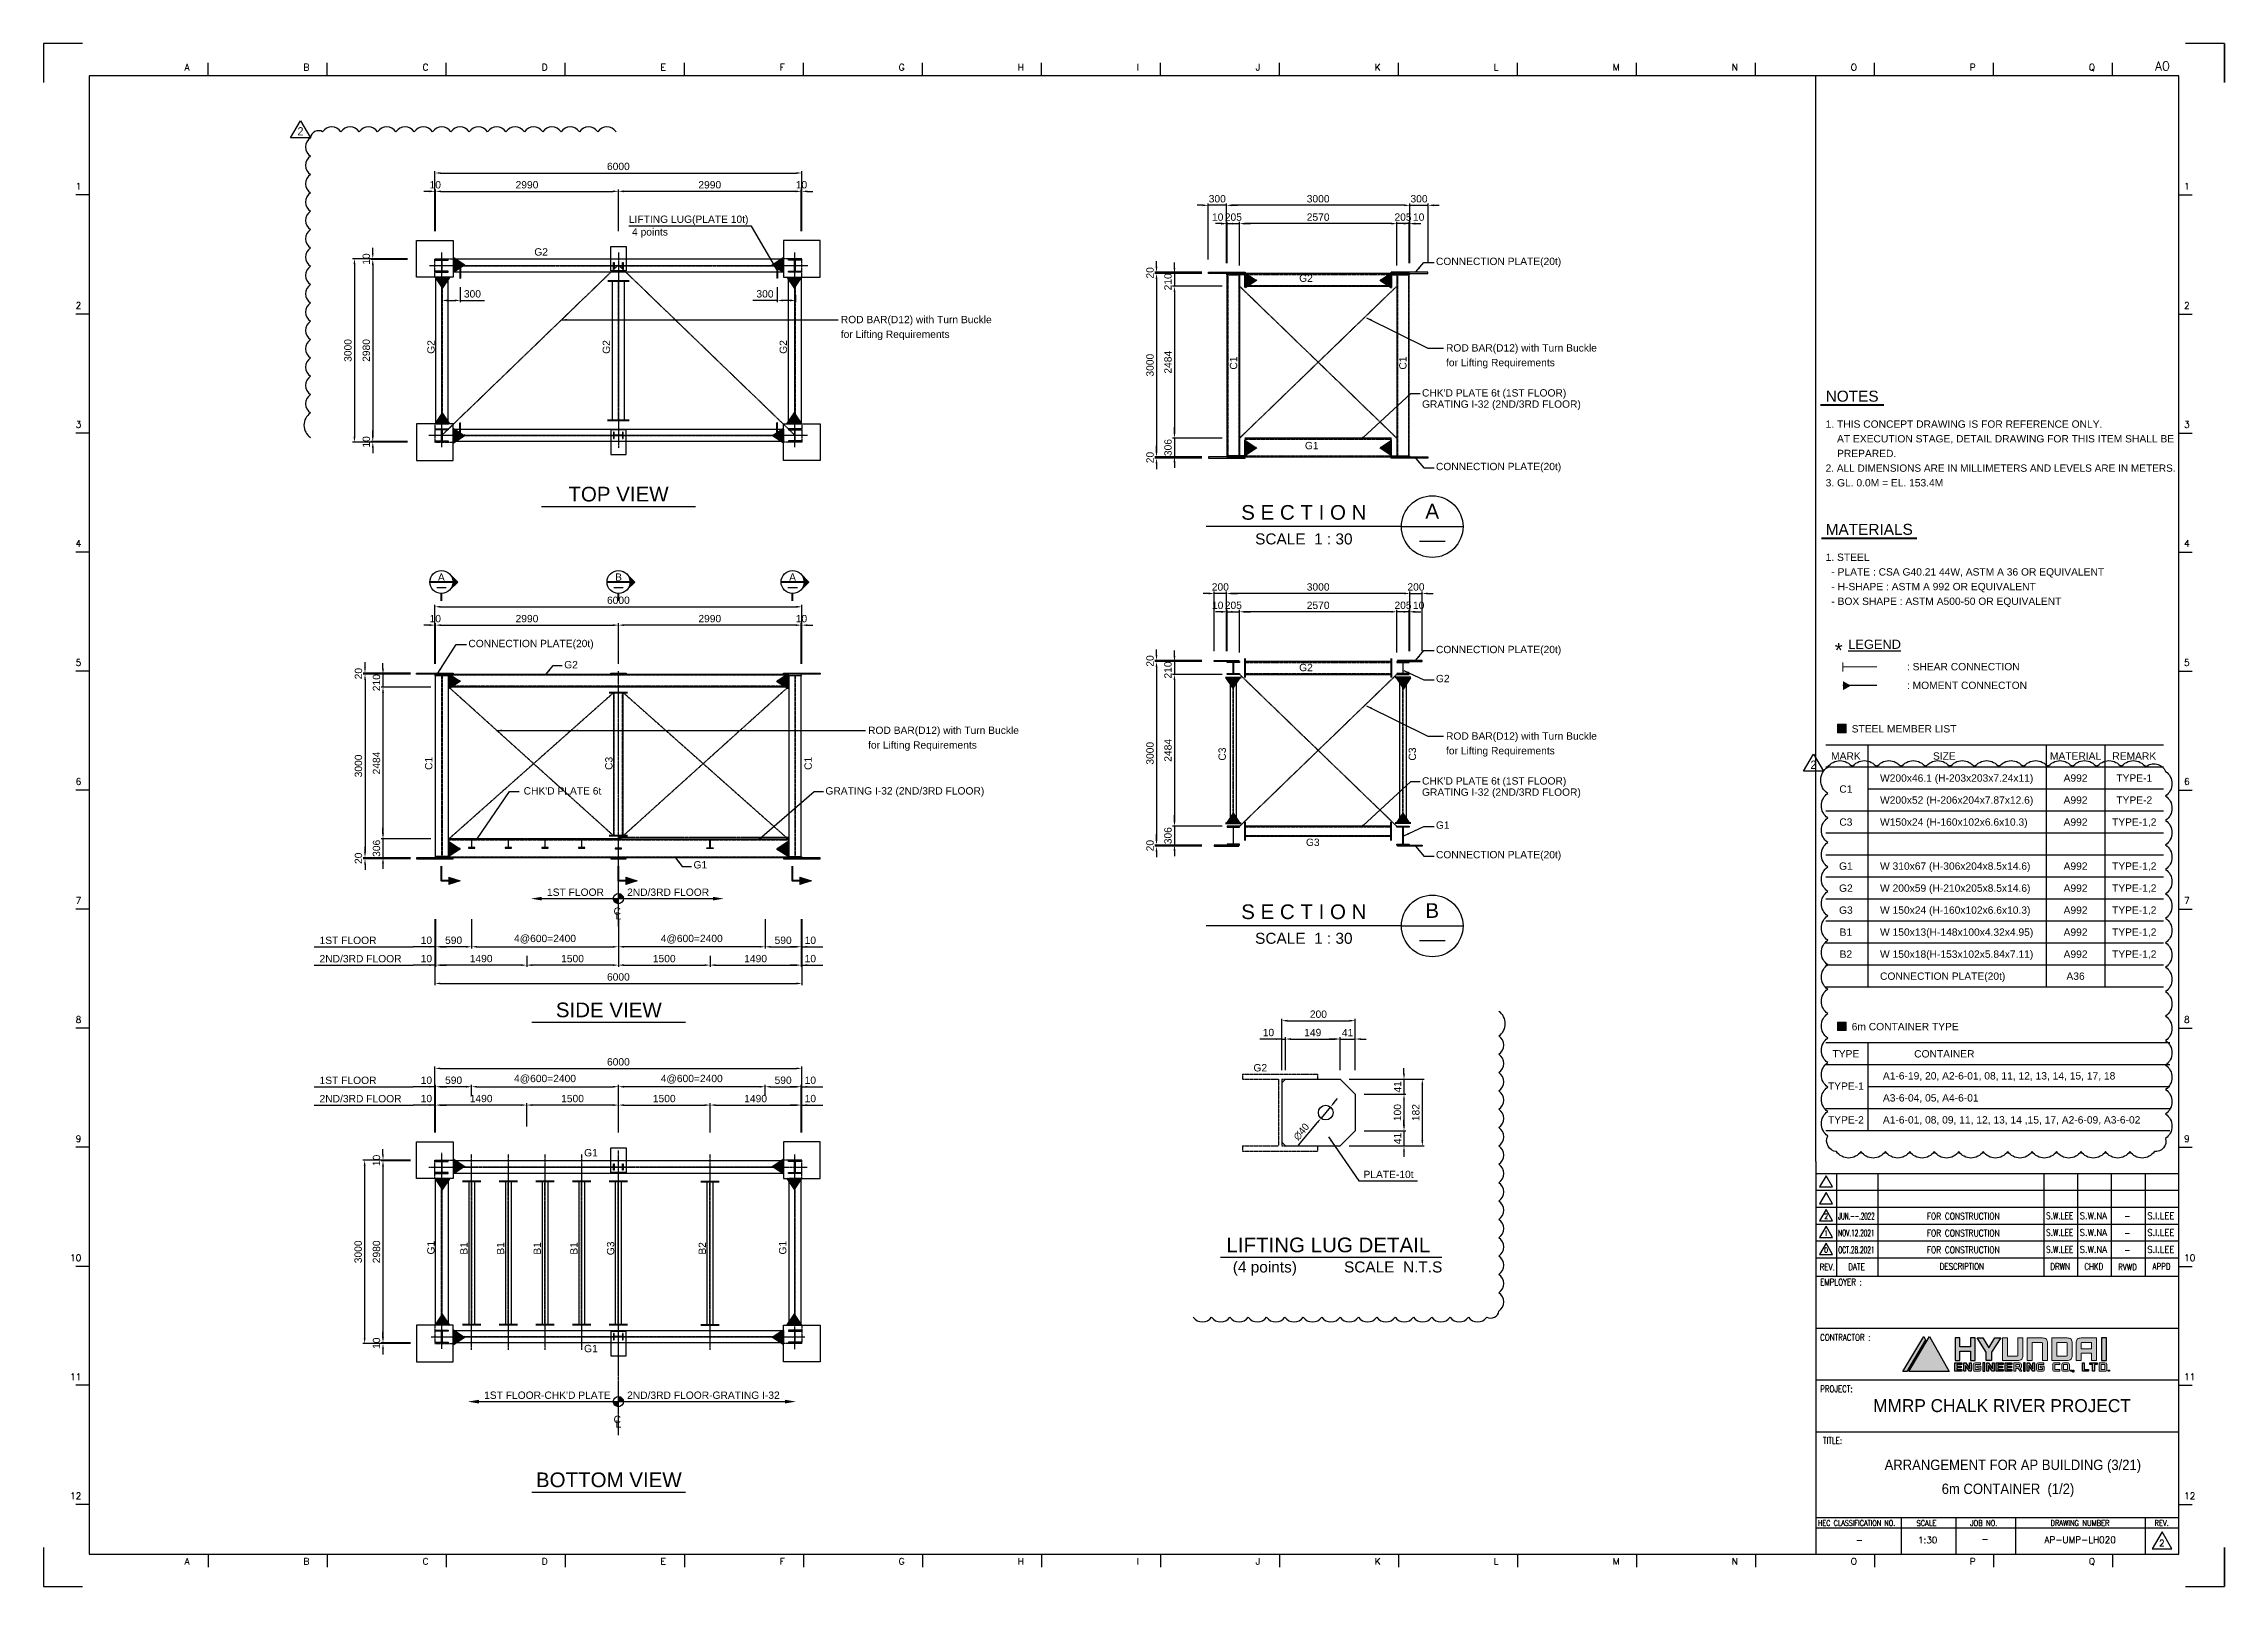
# Model space of a CAD drawing. Header units: millimetres. Extents: x 415966 to 487306, y -108951 to -17325.
# Drawn here: x 415966 to 451636, y -67785 to -42555 of the extents above; entities that cross this region are included whole.
import ezdxf
from ezdxf.enums import TextEntityAlignment as Align

# ---------------------------------------------------------------- set-up
doc = ezdxf.new("R2010")
doc.units = ezdxf.units.MM
doc.header["$LTSCALE"] = 2
for name, pattern in [('CENTER', [2, 1.25, -0.25, 0.25, -0.25]), ('CENTER2', [28.575, 19.05, -3.175, 3.175, -3.175]), ('HIDDEN', [0.375, 0.25, -0.125])]:
    doc.linetypes.add(name, pattern=pattern)
doc.layers.get('Defpoints').update_dxf_attribs({"color": 250})
for name, color, linetype in [('#20_GR', 3, 'Continuous'), ('C_BEAM-02', 1, 'Continuous'), ('C_BLOCK', 7, 'Continuous'), ('C_CEN', 1, 'CENTER'), ('C_COLUMN-01', 2, 'Continuous'), ('C_DIM', 7, 'Continuous'), ('C_GIRDER', 2, 'Continuous'), ('C_REV', 4, 'Continuous'), ('C_TEXT_01', 2, 'Continuous'), ('DIM-SCALE', 7, 'Continuous'), ('finish', 1, 'Continuous'), ('Layer 1', 7, 'Continuous'), ('STEEL-BEAM', 4, 'Continuous'), ('SYM', 7, 'Continuous'), ('TAN-TIT', 30, 'Continuous'), ('TITLE', 7, 'Continuous')]:
    doc.layers.add(name, color=color, linetype=linetype)
for name, color, linetype, lineweight in [('C_MARK', 2, 'Continuous', 0), ('C_STEEL', 2, 'Continuous', 30), ('TEXT', 3, 'Continuous', 0)]:
    doc.layers.add(name, color=color, linetype=linetype, lineweight=lineweight)
doc.styles.add('Arial', font='arial.ttf')
doc.styles.add('COM', font='COMPLEX', dxfattribs={"height": 5})
doc.styles.add('KIM3', font='ROMAND.shx', dxfattribs={"width": 1.25, "height": 3})
doc.styles.add('KJR', font='arial.ttf', dxfattribs={"width": 0.8})
doc.styles.add('RD', font='sanss___.ttf')
doc.styles.add('RD20', font='ROMAND.SHX', dxfattribs={"width": 0.8, "height": 2})
doc.styles.add('RD6', font='ROMAND.shx', dxfattribs={"width": 0.83, "height": 6})
doc.styles.add('돋움', font='')
doc.styles.get('돋움').set_extended_font_data('Dotum')
doc.dimstyles.new('일반도면_0020', dxfattribs={"dimtxt": 80, "dimasz": 60, "dimexe": 20, "dimexo": 100, "dimgap": 30, "dimtad": 1, "dimdec": 0, "dimzin": 0, "dimdsep": 46, "dimtxsty": 'Arial', "dimcen": -100, "dimclrd": 7, "dimclre": 7, "dimclrt": 2, "dimadec": 8, "dimazin": 0, "dimtfac": 1, "dimtdec": 0, "dimtix": 1, "dimtmove": 2, "dimatfit": 3, "dimfxl": 1, "dimtolj": 1, "dimtzin": 0, "dimarcsym": 0})
doc.dimstyles.new('일반도면_0030', dxfattribs={"dimtxt": 120, "dimasz": 90, "dimexe": 30, "dimexo": 150, "dimgap": 45, "dimtad": 1, "dimdec": 0, "dimzin": 0, "dimdsep": 46, "dimtxsty": 'Arial', "dimcen": -150, "dimclrd": 7, "dimclre": 7, "dimclrt": 2, "dimadec": 8, "dimazin": 0, "dimtfac": 1, "dimtdec": 0, "dimtix": 1, "dimtmove": 2, "dimatfit": 3, "dimfxl": 1, "dimtolj": 1, "dimtzin": 0, "dimarcsym": 0})

msp = doc.modelspace()

# ---------------------------------------------------------------- texts
at = {"width": 0.83}
for s, height, style, p in [('2', 84.8, 'RD20', (445121.7, -61775.6)), ('FOR CONSTRUCTION', 108.155, 'KIM3', (447363.7, -61784.9)), ('1', 84.8, 'RD20', (445121.7, -62051.3)), ('FOR CONSTRUCTION', 108.155, 'KIM3', (447363.7, -62060.6)), ('-', 108.2, 'KIM3', (450050, -61784.9)), ('-', 108.2, 'KIM3', (450050, -62060.6)), ('0', 84.8, 'RD20', (445121.7, -62327)), ('FOR CONSTRUCTION', 108.155, 'KIM3', (447363.7, -62336.3)), ('-', 108.2, 'KIM3', (450050, -62336.3))]:
    msp.add_text(s, height=height, dxfattribs=dict(at, style=style)).set_placement(p, align=Align.CENTER)
for s, height, style, width, p, p2 in [('JUN.--.2022', 108.155, 'KIM3', 0.549752, (445319.7, -61784.7), (445914.3, -61784.7)), ('S.W.LEE', 108.16, 'KIM3', 0.71939, (448719.6, -61778.3), (449164.2, -61778.3)), ('S.W.NA', 108.16, 'KIM3', 0.799323, (449270.9, -61778.3), (449715.5, -61778.3)), ('S.I.LEE', 108.16, 'KIM3', 0.838125, (450373.7, -61778.3), (450818.3, -61778.3)), ('NOV.12.2021', 108.155, 'KIM3', 0.58603, (445319.7, -62060.4), (445914.3, -62060.4)), ('S.W.LEE', 108.16, 'KIM3', 0.71939, (448719.6, -62054), (449164.2, -62054)), ('S.W.NA', 108.16, 'KIM3', 0.799323, (449270.9, -62054), (449715.5, -62054)), ('S.I.LEE', 108.16, 'KIM3', 0.838125, (450373.7, -62054), (450818.3, -62054)), ('OCT.28.2021', 108.155, 'KIM3', 0.598176, (445319.7, -62336.1), (445914.3, -62336.1)), ('S.W.LEE', 108.16, 'KIM3', 0.71939, (448719.6, -62329.7), (449164.2, -62329.7)), ('S.W.NA', 108.16, 'KIM3', 0.799323, (449270.9, -62329.7), (449715.5, -62329.7)), ('S.I.LEE', 108.16, 'KIM3', 0.838125, (450373.7, -62329.7), (450818.3, -62329.7)), ('MMRP CHALK RIVER PROJECT', 212.069, 'KJR', 0.9519, (445890.9, -64935.1), (450105.9, -64935.1))]:
    msp.add_text(s, height=height, dxfattribs=dict(style=style, width=width)).set_placement(p, p2, align=Align.FIT)
at = {"style": 'RD', "width": 0.9}
for s, p in [('ARRANGEMENT FOR AP BUILDING (3/21)', (446078, -65882.3)), ('6m CONTAINER  (1/2)', (447012.2, -66274.2))]:
    msp.add_text(s, height=169.655, dxfattribs=at).set_placement(p)
for s, height, style, p in [('-', 106, 'RD20', (445665, -67080.4)), ('1:30', 106.03, 'RD20', (446783.4, -67080.4)), ('-', 106, 'RD20', (447722.1, -67065.7)), ('AP-UMP-LH020', 106.034, 'KIM3', (449275.9, -67075.9)), ('2', 106, 'RD20', (450613.2, -67129.4))]:
    msp.add_text(s, height=height, dxfattribs=dict(style=style)).set_placement(p, align=Align.CENTER)
at = {"layer": 'C_BLOCK', "color": 3, "ltscale": 10, "style": 'Arial'}
for s, p in [('NOTES', (445547.2, -48464.8)), ('MATERIALS', (445826.7, -50642.5))]:
    msp.add_text(s, height=180, dxfattribs=at).set_placement(p, align=Align.BOTTOM_CENTER)
at = {"layer": 'C_BLOCK', "color": 2, "linetype": 'Continuous', "lineweight": 30, "style": 'Arial'}
for s, p in [('A', (422471.4, -51279.6)), ('B', (425368.9, -51279.6)), ('A', (428216.4, -51279.6))]:
    msp.add_text(s, height=120, dxfattribs=at).set_placement(p, align=Align.MIDDLE_CENTER)
at = {"layer": 'C_MARK', "color": 4, "style": '돋움'}
for p in [(420167.1, -43989.8), (444915.1, -54347.8)]:
    msp.add_text('2', height=135, dxfattribs=at).set_placement(p, align=Align.MIDDLE_CENTER)
at = {"layer": 'C_TEXT_01', "style": 'Arial'}
for s, height, p in [('LIFTING LUG(PLATE 10t)', 120, (425538.4, -45486.8)), ('4 points', 120, (425590.5, -45693.6)), ('G2', 120, (423991.8, -46021.4)), ('CONNECTION PLATE(20t)', 120, (438739.7, -46175.5)), ('ROD BAR(D12) with Turn Buckle', 120, (429005, -47127.3)), ('for Lifting Requirements', 120, (429005, -47367.3)), ('for Lifting Requirements', 120, (438904.3, -47830.6)), ('ROD BAR(D12) with Turn Buckle', 120, (438904.3, -47590.6)), ('GRATING I-32 (2ND/3RD FLOOR)', 120, (438511.2, -48509.7)), ("CHK'D PLATE 6t (1ST FLOOR)", 120, (438511.2, -48326.8)), ('CONNECTION PLATE(20t)', 120, (438739.7, -49530.7)), ('CONNECTION PLATE(20t)', 120, (422913.5, -52425.4)), ('CONNECTION PLATE(20t)', 120, (438739.7, -52523.2)), ('*', 240, (445262.3, -52595.3)), ('%%ULEGEND', 150, (445484.1, -52453)), ('G2', 120, (424481.1, -52771.5)), (': SHEAR CONNECTION', 120, (446443.3, -52804.2)), ('G2', 120, (438739.7, -52998.7)), (': MOMENT CONNECTON', 120, (446443.3, -53109.7)), ('ROD BAR(D12) with Turn Buckle', 120, (429450.9, -53844.8)), ('ROD BAR(D12) with Turn Buckle', 120, (438904.3, -53938.3)), ('STEEL MEMBER LIST', 120, (445539.7, -53820.4)), ('for Lifting Requirements', 120, (429450.9, -54084.8)), ('for Lifting Requirements', 120, (438904.3, -54178.3)), ("CHK'D PLATE 6t (1ST FLOOR)", 120, (438511.2, -54672.6)), ("CHK'D PLATE 6t", 120, (423817.2, -54835.4)), ('GRATING I-32 (2ND/3RD FLOOR)', 120, (428753.5, -54835.4)), ('GRATING I-32 (2ND/3RD FLOOR)', 120, (438511.2, -54855.5)), ('G1', 120, (438739.7, -55394.9)), ('CONNECTION PLATE(20t)', 120, (438739.7, -55878.4)), ('6m CONTAINER TYPE', 120, (445539.7, -58690.6)), ('G2', 120, (435755.2, -59363.8)), ('G1', 120, (424806.5, -60753.1)), ('PLATE-10t', 120, (437554.3, -61107.7)), ('G1', 120, (424806.5, -63955.5))]:
    msp.add_text(s, height=height, dxfattribs=at).set_placement(p)
for s, p in [('G2', (436502.4, -46451)), ('G1', (436596.2, -49188.4)), ('G2', (436502.4, -52818.2)), ('G3', (436613.3, -55676)), ('G1', (426596.4, -56044.2))]:
    msp.add_text(s, height=120, rotation=360, dxfattribs=at).set_placement(p)
for s, p in [('G2', (422301.9, -47515.9)), ('G2', (425169.6, -47515.9)), ('G2', (428064.4, -47515.9)), ('C1', (435428.4, -47778.6)), ('C1', (438198.5, -47778.6)), ('C3', (435242.8, -54173.5)), ('C3', (438353.1, -54173.5)), ('C1', (422264.6, -54325.7)), ('C3', (425211.1, -54325.7)), ('C1', (428469.9, -54325.7)), ('G1', (422300.6, -62246.5)), ('B1', (422839.6, -62257.6)), ('B1', (423439.6, -62257.6)), ('B1', (424039.6, -62257.6)), ('B1', (424639.6, -62257.6)), ('G3', (425239.6, -62257.6)), ('B2', (426739.6, -62257.6)), ('G1', (428053.8, -62246.5))]:
    msp.add_text(s, height=120, rotation=90, dxfattribs=at).set_placement(p, align=Align.MIDDLE_CENTER)
for s, p in [('1. THIS CONCEPT DRAWING IS FOR REFERENCE ONLY.', (445114.1, -48776.8)), ('    AT EXECUTION STAGE, DETAIL DRAWING FOR THIS ITEM SHALL BE', (445114.1, -49016.8)), ('    PREPARED.', (445114.1, -49256.8)), ('3. GL. 0.0M = EL. 153.4M', (445114.1, -49736.8)), ('1. STEEL', (445114.1, -50954.5)), ('  - PLATE : CSA G40.21 44W, ASTM A 36 OR EQUIVALENT', (445114.1, -51194.5)), ('  - H-SHAPE : ASTM A 992 OR EQUIVALENT', (445114.1, -51434.5)), ('  - BOX SHAPE : ASTM A500-50 OR EQUIVALENT', (445114.1, -51674.5)), ('W200x46.1 (H-203x203x7.24x11)', (446003.7, -54565.5)), ('W200x52 (H-206x204x7.87x12.6)', (446003.7, -54925.5)), ('W150x24 (H-160x102x6.6x10.3)', (446003.7, -55285.5)), ('W 310x67 (H-306x204x8.5x14.6)', (446003.7, -56005.5)), ('W 200x59 (H-210x205x8.5x14.6)', (446003.7, -56365.5)), ('W 150x24 (H-160x102x6.6x10.3)', (446003.7, -56725.5)), ('W 150x13(H-148x100x4.32x4.95)', (446003.7, -57085.5)), ('W 150x18(H-153x102x5.84x7.11)', (446003.7, -57445.5)), ('CONNECTION PLATE(20t)', (446003.7, -57805.5)), (' A1-6-19, 20, A2-6-01, 08, 11, 12, 13, 14, 15, 17, 18', (446003.7, -59435.8)), (' A3-6-04, 05, A4-6-01', (446003.7, -59795.8)), (' A1-6-01, 08, 09, 11, 12, 13, 14 ,15, 17, A2-6-09, A3-6-02', (446003.7, -60155.8))]:
    msp.add_text(s, height=120, dxfattribs=at).set_placement(p, align=Align.MIDDLE_LEFT)
at = {"layer": 'C_TEXT_01', "style": 'Arial', "width": 0.98}
msp.add_text('2. ALL DIMENSIONS ARE IN MILLIMETERS AND LEVELS ARE IN METERS.', height=120, dxfattribs=at).set_placement((445114.1, -49496.8), align=Align.MIDDLE_LEFT)
at = {"layer": 'C_TEXT_01', "style": 'Arial'}
for s, p in [('MARK', (445444.8, -54205.5)), ('SIZE', (447055.2, -54205.5)), ('MATERIAL', (449201.5, -54205.5)), ('REMARK', (450161.5, -54205.5)), ('A992', (449201.5, -54565.5)), ('TYPE-1', (450161.5, -54565.5)), ('C1', (445444.8, -54745.5)), ('A992', (449201.5, -54925.5)), ('TYPE-2', (450161.5, -54925.5)), ('C3', (445444.8, -55285.5)), ('A992', (449201.5, -55285.5)), ('TYPE-1,2', (450161.5, -55285.5)), ('G1', (445444.8, -56005.5)), ('A992', (449201.5, -56005.5)), ('TYPE-1,2', (450161.5, -56005.5)), ('G2', (445444.8, -56365.5)), ('A992', (449201.5, -56365.5)), ('TYPE-1,2', (450161.5, -56365.5)), ('G3', (445444.8, -56725.5)), ('A992', (449201.5, -56725.5)), ('TYPE-1,2', (450161.5, -56725.5)), ('B1', (445444.8, -57085.5)), ('A992', (449201.5, -57085.5)), ('TYPE-1,2', (450161.5, -57085.5)), ('B2', (445444.8, -57445.5)), ('A992', (449201.5, -57445.5)), ('TYPE-1,2', (450161.5, -57445.5)), ('A36', (449201.5, -57805.5)), ('TYPE', (445444.8, -59075.8)), ('CONTAINER', (447055.2, -59075.8)), ('TYPE-1', (445444.8, -59603.6)), ('TYPE-2', (445444.8, -60155.8))]:
    msp.add_text(s, height=120, dxfattribs=at).set_placement(p, align=Align.MIDDLE_CENTER)
at = {"layer": 'DIM-SCALE', "color": 2, "style": 'Arial'}
for s, p in [('1ST FLOOR', (424199.3, -56492.6)), ('C', (425288.4, -56804.1)), ('2ND/3RD FLOOR', (425509.8, -56492.6)), ('L', (425321.3, -56877.3)), ('1ST FLOOR', (420479.2, -57279.7)), ('2ND/3RD FLOOR', (420479.2, -57579.7)), ('1ST FLOOR', (420479.2, -59569)), ('2ND/3RD FLOOR', (420479.2, -59869)), ("1ST FLOOR-CHK'D PLATE", (423170.5, -64718.3)), ('2ND/3RD FLOOR-GRATING I-32', (425509.8, -64718.3)), ('C', (425288.4, -65114.2)), ('L', (425321.3, -65187.3))]:
    msp.add_text(s, height=120, dxfattribs=at).set_placement(p)
at = {"layer": 'TITLE', "color": 3, "ltscale": 10, "style": 'Arial'}
for s, p in [('TOP VIEW', (425368.9, -50042.6)), ('S E C T I O N', (436578.7, -50341.2)), ('S E C T I O N', (436578.7, -56872.4)), ('SIDE VIEW', (425210.4, -58477.5)), ('LIFTING LUG DETAIL', (436980.2, -62321.1)), ('BOTTOM VIEW', (425210.4, -66162.4))]:
    msp.add_text(s, height=240, dxfattribs=at).set_placement(p, align=Align.CENTER)
at = {"layer": 'TITLE', "color": 2, "ltscale": 10, "style": 'Arial'}
for s, p in [('A', (438678.6, -50201.2)), ('B', (438678.6, -56732.4))]:
    msp.add_text(s, height=240, dxfattribs=at).set_placement(p, align=Align.MIDDLE)
at = {"layer": 'TITLE', "color": 2, "linetype": 'Continuous', "style": 'Arial'}
for s, p in [('SCALE  1 : 30', (436578.8, -50565.2)), ('SCALE  1 : 30', (436578.8, -57096.4)), ('(4 points)', (435941, -62471.7)), ('SCALE  N.T.S', (438040, -62471.7))]:
    msp.add_text(s, height=180, dxfattribs=at).set_placement(p, align=Align.TOP_CENTER)

# ---------------------------------------------------------------- blocks, each defined once
blk = doc.blocks.new('A$C8e619059')
at = {"layer": 'TAN-TIT'}
blk.add_line((-18.4, 55.8), (-18.4, 0), dxfattribs=at)
blk = doc.blocks.new('BORDER')
h = blk.add_hatch(color=256)
h.dxf.hatch_style = 1
h.paths.add_polyline_path([(20566, 2726), (20339, 2342), (20779, 2342)])
h.paths.add_polyline_path([(20522, 2687), (20501, 2726), (20274, 2342), (20318, 2342)])
at = {"layer": 'Layer 1'}
h = blk.add_hatch(color=256, dxfattribs=at)
h.dxf.hatch_style = 1
h.paths.add_polyline_path([(21064, 2708), (21011, 2708), (21011, 2613), (20896, 2613), (20896, 2708), (20843, 2708), (20843, 2463), (20896, 2463), (20896, 2565), (21011, 2565), (21011, 2463), (21064, 2463)])
h.paths.add_polyline_path([(21341, 2708), (21277, 2708), (21212, 2601), (21147, 2708), (21083, 2708), (21183, 2554), (21183, 2463), (21241, 2463), (21241, 2554)])
edge = h.paths.add_edge_path()
edge.add_spline(control_points=[(21464, 2511), (21439, 2511), (21414, 2511), (21414, 2511), (21414, 2511), (21414, 2560), (21414, 2610)], knot_values=[2.5, 2.5, 2.5, 2.5, 3, 3, 3, 3.5, 3.5, 3.5, 3.5], degree=3, periodic=0)
edge.add_spline(control_points=[(21414, 2610), (21414, 2659), (21414, 2708), (21414, 2708), (21414, 2708), (21400, 2708), (21387, 2708)], knot_values=[3.5, 3.5, 3.5, 3.5, 4, 4, 4, 4.5, 4.5, 4.5, 4.5], degree=3, periodic=0)
edge.add_spline(control_points=[(21387, 2708), (21373, 2708), (21360, 2708), (21360, 2708), (21360, 2708), (21360, 2647), (21360, 2586)], knot_values=[4.5, 4.5, 4.5, 4.5, 5, 5, 5, 5.5, 5.5, 5.5, 5.5], degree=3, periodic=0)
edge.add_spline(control_points=[(21360, 2586), (21360, 2525), (21360, 2463), (21360, 2463), (21360, 2463), (21527, 2463), (21527, 2463)], knot_values=[5.5, 5.5, 5.5, 5.5, 6, 6, 6, 7, 7, 7, 7], degree=3, periodic=0)
edge.add_spline(control_points=[(21527, 2463), (21543, 2463), (21558, 2466), (21570, 2477)], knot_values=[7, 7, 7, 7, 8, 8, 8, 8], degree=3, periodic=0)
edge.add_spline(control_points=[(21570, 2477), (21581, 2489), (21581, 2506), (21582, 2515), (21582, 2515), (21582, 2543), (21582, 2576)], knot_values=[8, 8, 8, 8, 9, 9, 9, 9.375023, 9.375023, 9.375023, 9.375023], degree=3, periodic=0)
edge.add_spline(control_points=[(21582, 2576), (21582, 2610), (21582, 2651), (21582, 2678)], knot_values=[9.375023, 9.375023, 9.375023, 9.375023, 9.750015, 9.750015, 9.750015, 9.750015], degree=3, periodic=0)
edge.add_spline(control_points=[(21582, 2678), (21582, 2685), (21582, 2691), (21582, 2696)], knot_values=[9.750015, 9.750015, 9.750015, 9.750015, 9.843763, 9.843763, 9.843763, 9.843763], degree=3, periodic=0)
edge.add_spline(control_points=[(21582, 2696), (21582, 2700), (21582, 2704), (21582, 2706)], knot_values=[9.843763, 9.843763, 9.843763, 9.843763, 9.937511, 9.937511, 9.937511, 9.937511], degree=3, periodic=0)
edge.add_spline(control_points=[(21582, 2706), (21582, 2707), (21582, 2707), (21582, 2707)], knot_values=[9.937511, 9.937511, 9.937511, 9.937511, 9.960948, 9.960948, 9.960948, 9.960948], degree=3, periodic=0)
edge.add_spline(control_points=[(21582, 2708), (21582, 2708), (21582, 2708), (21582, 2708), (21582, 2708), (21582, 2708), (21582, 2708)], knot_values=[9.999766, 9.999766, 9.999766, 9.999766, 10, 10, 10, 10.001231, 10.001231, 10.001231, 10.001231], degree=3, periodic=0)
edge.add_spline(control_points=[(21582, 2708), (21582, 2708), (21582, 2708), (21582, 2708)], knot_values=[10.001231, 10.001231, 10.001231, 10.001231, 10.001963, 10.001963, 10.001963, 10.001963], degree=3, periodic=0)
edge.add_spline(control_points=[(21582, 2708), (21582, 2708), (21582, 2708), (21582, 2708)], knot_values=[10.001963, 10.001963, 10.001963, 10.001963, 10.004893, 10.004893, 10.004893, 10.004893], degree=3, periodic=0)
edge.add_spline(control_points=[(21582, 2708), (21582, 2708), (21582, 2708), (21581, 2708)], knot_values=[10.004893, 10.004893, 10.004893, 10.004893, 10.007822, 10.007822, 10.007822, 10.007822], degree=3, periodic=0)
edge.add_spline(control_points=[(21581, 2708), (21581, 2708), (21581, 2708), (21581, 2708)], knot_values=[10.007822, 10.007822, 10.007822, 10.007822, 10.019541, 10.019541, 10.019541, 10.019541], degree=3, periodic=0)
edge.add_spline(control_points=[(21581, 2708), (21581, 2708), (21581, 2708), (21581, 2708)], knot_values=[10.019541, 10.019541, 10.019541, 10.019541, 10.031259, 10.031259, 10.031259, 10.031259], degree=3, periodic=0)
edge.add_spline(control_points=[(21581, 2708), (21581, 2708), (21581, 2708), (21581, 2708)], knot_values=[10.031259, 10.031259, 10.031259, 10.031259, 10.078133, 10.078133, 10.078133, 10.078133], degree=3, periodic=0)
edge.add_spline(control_points=[(21581, 2708), (21580, 2708), (21580, 2708), (21579, 2708)], knot_values=[10.078133, 10.078133, 10.078133, 10.078133, 10.125008, 10.125008, 10.125008, 10.125008], degree=3, periodic=0)
edge.add_spline(control_points=[(21579, 2708), (21577, 2708), (21573, 2708), (21569, 2708)], knot_values=[10.125008, 10.125008, 10.125008, 10.125008, 10.312504, 10.312504, 10.312504, 10.312504], degree=3, periodic=0)
edge.add_spline(control_points=[(21569, 2708), (21565, 2708), (21560, 2708), (21555, 2708)], knot_values=[10.312504, 10.312504, 10.312504, 10.312504, 10.5, 10.5, 10.5, 10.5], degree=3, periodic=0)
edge.add_spline(control_points=[(21555, 2708), (21550, 2708), (21545, 2708), (21540, 2708)], knot_values=[10.5, 10.5, 10.5, 10.5, 10.687496, 10.687496, 10.687496, 10.687496], degree=3, periodic=0)
edge.add_spline(control_points=[(21540, 2708), (21536, 2708), (21532, 2708), (21530, 2708)], knot_values=[10.687496, 10.687496, 10.687496, 10.687496, 10.874992, 10.874992, 10.874992, 10.874992], degree=3, periodic=0)
edge.add_spline(control_points=[(21530, 2708), (21530, 2708), (21529, 2708), (21529, 2708)], knot_values=[10.874992, 10.874992, 10.874992, 10.874992, 10.921867, 10.921867, 10.921867, 10.921867], degree=3, periodic=0)
edge.add_spline(control_points=[(21528, 2708), (21528, 2708), (21528, 2708), (21528, 2708), (21528, 2708), (21528, 2708), (21528, 2708)], knot_values=[10.999502, 10.999502, 10.999502, 10.999502, 11, 11, 11, 11.0006, 11.0006, 11.0006, 11.0006], degree=3, periodic=0)
edge.add_spline(control_points=[(21528, 2708), (21528, 2708), (21528, 2708), (21528, 2708)], knot_values=[11.0006, 11.0006, 11.0006, 11.0006, 11.000967, 11.000967, 11.000967, 11.000967], degree=3, periodic=0)
edge.add_spline(control_points=[(21528, 2708), (21528, 2708), (21528, 2708), (21528, 2708)], knot_values=[11.000967, 11.000967, 11.000967, 11.000967, 11.002431, 11.002431, 11.002431, 11.002431], degree=3, periodic=0)
edge.add_spline(control_points=[(21528, 2708), (21528, 2708), (21528, 2708), (21528, 2708)], knot_values=[11.002431, 11.002431, 11.002431, 11.002431, 11.003896, 11.003896, 11.003896, 11.003896], degree=3, periodic=0)
edge.add_spline(control_points=[(21528, 2708), (21528, 2708), (21528, 2708), (21528, 2708)], knot_values=[11.003896, 11.003896, 11.003896, 11.003896, 11.009755, 11.009755, 11.009755, 11.009755], degree=3, periodic=0)
edge.add_spline(control_points=[(21528, 2708), (21528, 2708), (21528, 2708), (21528, 2708)], knot_values=[11.009755, 11.009755, 11.009755, 11.009755, 11.015615, 11.015615, 11.015615, 11.015615], degree=3, periodic=0)
edge.add_spline(control_points=[(21528, 2708), (21528, 2708), (21528, 2708), (21528, 2707)], knot_values=[11.015615, 11.015615, 11.015615, 11.015615, 11.039052, 11.039052, 11.039052, 11.039052], degree=3, periodic=0)
edge.add_spline(control_points=[(21528, 2707), (21528, 2706), (21528, 2702), (21528, 2696)], knot_values=[11.039052, 11.039052, 11.039052, 11.039052, 11.156237, 11.156237, 11.156237, 11.156237], degree=3, periodic=0)
edge.add_spline(control_points=[(21528, 2696), (21528, 2692), (21528, 2686), (21528, 2680)], knot_values=[11.156237, 11.156237, 11.156237, 11.156237, 11.249985, 11.249985, 11.249985, 11.249985], degree=3, periodic=0)
edge.add_spline(control_points=[(21528, 2680), (21528, 2654), (21528, 2615), (21528, 2583)], knot_values=[11.249985, 11.249985, 11.249985, 11.249985, 11.624977, 11.624977, 11.624977, 11.624977], degree=3, periodic=0)
edge.add_spline(control_points=[(21528, 2583), (21528, 2551), (21528, 2525), (21528, 2525)], knot_values=[11.624977, 11.624977, 11.624977, 11.624977, 12, 12, 12, 12], degree=3, periodic=0)
edge.add_spline(control_points=[(21528, 2525), (21528, 2522), (21528, 2517), (21526, 2514)], knot_values=[0, 0, 0, 0, 1, 1, 1, 1], degree=3, periodic=0)
edge.add_spline(control_points=[(21526, 2514), (21523, 2511), (21519, 2511), (21514, 2511), (21514, 2511), (21489, 2511), (21464, 2511)], knot_values=[1, 1, 1, 1, 2, 2, 2, 2.5, 2.5, 2.5, 2.5], degree=3, periodic=0)
edge = h.paths.add_edge_path()
edge.add_spline(control_points=[(21851, 2656), (21850, 2666), (21850, 2683), (21839, 2694)], knot_values=[10, 10, 10, 10, 11, 11, 11, 11], degree=3, periodic=0)
edge.add_spline(control_points=[(21839, 2694), (21827, 2706), (21813, 2708), (21797, 2708)], knot_values=[11, 11, 11, 11, 12, 12, 12, 12], degree=3, periodic=0)
edge.add_spline(control_points=[(21797, 2708), (21797, 2708), (21755, 2708), (21713, 2708)], knot_values=[0, 0, 0, 0, 0.5, 0.5, 0.5, 0.5], degree=3, periodic=0)
edge.add_spline(control_points=[(21713, 2708), (21671, 2708), (21629, 2708), (21629, 2708), (21629, 2708), (21629, 2647), (21629, 2586)], knot_values=[0.5, 0.5, 0.5, 0.5, 1, 1, 1, 1.5, 1.5, 1.5, 1.5], degree=3, periodic=0)
edge.add_spline(control_points=[(21629, 2586), (21629, 2525), (21629, 2463), (21629, 2463), (21629, 2463), (21642, 2463), (21656, 2463)], knot_values=[1.5, 1.5, 1.5, 1.5, 2, 2, 2, 2.5, 2.5, 2.5, 2.5], degree=3, periodic=0)
edge.add_spline(control_points=[(21656, 2463), (21669, 2463), (21683, 2463), (21683, 2463), (21683, 2463), (21683, 2513), (21683, 2562)], knot_values=[2.5, 2.5, 2.5, 2.5, 3, 3, 3, 3.5, 3.5, 3.5, 3.5], degree=3, periodic=0)
edge.add_spline(control_points=[(21683, 2562), (21683, 2611), (21683, 2660), (21683, 2660), (21683, 2660), (21783, 2660), (21783, 2660)], knot_values=[3.5, 3.5, 3.5, 3.5, 4, 4, 4, 5, 5, 5, 5], degree=3, periodic=0)
edge.add_spline(control_points=[(21783, 2660), (21788, 2660), (21792, 2660), (21795, 2657)], knot_values=[5, 5, 5, 5, 6, 6, 6, 6], degree=3, periodic=0)
edge.add_spline(control_points=[(21795, 2657), (21797, 2654), (21797, 2649), (21797, 2646), (21797, 2646), (21797, 2601), (21797, 2555)], knot_values=[6, 6, 6, 6, 7, 7, 7, 7.5, 7.5, 7.5, 7.5], degree=3, periodic=0)
edge.add_spline(control_points=[(21797, 2555), (21797, 2509), (21797, 2463), (21797, 2463), (21797, 2463), (21810, 2463), (21824, 2463)], knot_values=[7.5, 7.5, 7.5, 7.5, 8, 8, 8, 8.5, 8.5, 8.5, 8.5], degree=3, periodic=0)
edge.add_spline(control_points=[(21824, 2463), (21837, 2463), (21851, 2463), (21851, 2463), (21851, 2463), (21851, 2656), (21851, 2656)], knot_values=[8.5, 8.5, 8.5, 8.5, 9, 9, 9, 10, 10, 10, 10], degree=3, periodic=0)
edge = h.paths.add_edge_path()
edge.add_spline(control_points=[(22108, 2694), (22097, 2706), (22082, 2708), (22066, 2708), (22066, 2708), (22037, 2708), (22009, 2708)], knot_values=[1, 1, 1, 1, 2, 2, 2, 2.5, 2.5, 2.5, 2.5], degree=3, periodic=0)
edge.add_spline(control_points=[(22009, 2708), (21980, 2708), (21952, 2708), (21952, 2708), (21952, 2708), (21938, 2708), (21925, 2708)], knot_values=[2.5, 2.5, 2.5, 2.5, 3, 3, 3, 3.5, 3.5, 3.5, 3.5], degree=3, periodic=0)
edge.add_spline(control_points=[(21925, 2708), (21912, 2708), (21898, 2708), (21898, 2708), (21898, 2708), (21898, 2647), (21898, 2586)], knot_values=[3.5, 3.5, 3.5, 3.5, 4, 4, 4, 4.5, 4.5, 4.5, 4.5], degree=3, periodic=0)
edge.add_spline(control_points=[(21898, 2586), (21898, 2525), (21898, 2463), (21898, 2463), (21898, 2463), (22066, 2463), (22066, 2463)], knot_values=[4.5, 4.5, 4.5, 4.5, 5, 5, 5, 6, 6, 6, 6], degree=3, periodic=0)
edge.add_spline(control_points=[(22066, 2463), (22082, 2463), (22097, 2466), (22108, 2477)], knot_values=[6, 6, 6, 6, 7, 7, 7, 7], degree=3, periodic=0)
edge.add_spline(control_points=[(22108, 2477), (22119, 2489), (22119, 2506), (22120, 2515), (22120, 2515), (22120, 2551), (22120, 2586)], knot_values=[7, 7, 7, 7, 8, 8, 8, 8.5, 8.5, 8.5, 8.5], degree=3, periodic=0)
edge.add_spline(control_points=[(22120, 2586), (22120, 2621), (22120, 2656), (22120, 2656)], knot_values=[8.5, 8.5, 8.5, 8.5, 9, 9, 9, 9], degree=3, periodic=0)
edge.add_spline(control_points=[(22120, 2656), (22119, 2666), (22119, 2683), (22108, 2694)], knot_values=[0, 0, 0, 0, 1, 1, 1, 1], degree=3, periodic=0)
edge = h.paths.add_edge_path(flags=16)
edge.add_spline(control_points=[(22053, 2660), (22058, 2660), (22062, 2660), (22064, 2657)], knot_values=[5, 5, 5, 5, 6, 6, 6, 6], degree=3, periodic=0)
edge.add_spline(control_points=[(22064, 2657), (22067, 2654), (22066, 2649), (22066, 2646), (22066, 2646), (22066, 2616), (22066, 2586)], knot_values=[6, 6, 6, 6, 7, 7, 7, 7.5, 7.5, 7.5, 7.5], degree=3, periodic=0)
edge.add_spline(control_points=[(22066, 2586), (22066, 2555), (22066, 2525), (22066, 2525)], knot_values=[7.5, 7.5, 7.5, 7.5, 8, 8, 8, 8], degree=3, periodic=0)
edge.add_spline(control_points=[(22066, 2525), (22066, 2522), (22067, 2517), (22064, 2514)], knot_values=[0, 0, 0, 0, 1, 1, 1, 1], degree=3, periodic=0)
edge.add_spline(control_points=[(22064, 2514), (22062, 2511), (22058, 2511), (22053, 2511), (22053, 2511), (22027, 2511), (22002, 2511)], knot_values=[1, 1, 1, 1, 2, 2, 2, 2.5, 2.5, 2.5, 2.5], degree=3, periodic=0)
edge.add_spline(control_points=[(22002, 2511), (21977, 2511), (21952, 2511), (21952, 2511), (21952, 2511), (21952, 2548), (21952, 2586)], knot_values=[2.5, 2.5, 2.5, 2.5, 3, 3, 3, 3.5, 3.5, 3.5, 3.5], degree=3, periodic=0)
edge.add_spline(control_points=[(21952, 2586), (21952, 2623), (21952, 2660), (21952, 2660), (21952, 2660), (22053, 2660), (22053, 2660)], knot_values=[3.5, 3.5, 3.5, 3.5, 4, 4, 4, 5, 5, 5, 5], degree=3, periodic=0)
edge = h.paths.add_edge_path()
edge.add_spline(control_points=[(22385, 2586), (22385, 2647), (22385, 2708), (22385, 2708), (22385, 2708), (22218, 2708), (22218, 2708)], knot_values=[7.5, 7.5, 7.5, 7.5, 8, 8, 8, 9, 9, 9, 9], degree=3, periodic=0)
edge.add_spline(control_points=[(22218, 2708), (22202, 2708), (22187, 2706), (22176, 2694)], knot_values=[9, 9, 9, 9, 10, 10, 10, 10], degree=3, periodic=0)
edge.add_spline(control_points=[(22176, 2694), (22165, 2683), (22164, 2666), (22164, 2656), (22164, 2656), (22164, 2608), (22164, 2560)], knot_values=[0, 0, 0, 0, 1, 1, 1, 1.5, 1.5, 1.5, 1.5], degree=3, periodic=0)
edge.add_spline(control_points=[(22164, 2560), (22164, 2512), (22164, 2463), (22164, 2463), (22164, 2463), (22178, 2463), (22191, 2463)], knot_values=[1.5, 1.5, 1.5, 1.5, 2, 2, 2, 2.5, 2.5, 2.5, 2.5], degree=3, periodic=0)
edge.add_spline(control_points=[(22191, 2463), (22204, 2463), (22218, 2463), (22218, 2463), (22218, 2463), (22218, 2483), (22218, 2502)], knot_values=[2.5, 2.5, 2.5, 2.5, 3, 3, 3, 3.5, 3.5, 3.5, 3.5], degree=3, periodic=0)
edge.add_spline(control_points=[(22218, 2502), (22218, 2522), (22218, 2541), (22218, 2541), (22218, 2541), (22246, 2541), (22275, 2541)], knot_values=[3.5, 3.5, 3.5, 3.5, 4, 4, 4, 4.5, 4.5, 4.5, 4.5], degree=3, periodic=0)
edge.add_spline(control_points=[(22275, 2541), (22303, 2541), (22332, 2541), (22332, 2541), (22332, 2541), (22332, 2522), (22332, 2502)], knot_values=[4.5, 4.5, 4.5, 4.5, 5, 5, 5, 5.5, 5.5, 5.5, 5.5], degree=3, periodic=0)
edge.add_spline(control_points=[(22332, 2502), (22332, 2483), (22332, 2463), (22332, 2463), (22332, 2463), (22345, 2463), (22359, 2463)], knot_values=[5.5, 5.5, 5.5, 5.5, 6, 6, 6, 6.5, 6.5, 6.5, 6.5], degree=3, periodic=0)
edge.add_spline(control_points=[(22359, 2463), (22372, 2463), (22385, 2463), (22385, 2463), (22385, 2463), (22385, 2525), (22385, 2586)], knot_values=[6.5, 6.5, 6.5, 6.5, 7, 7, 7, 7.5, 7.5, 7.5, 7.5], degree=3, periodic=0)
edge = h.paths.add_edge_path(flags=16)
edge.add_spline(control_points=[(22282, 2660), (22307, 2660), (22332, 2660), (22332, 2660), (22332, 2660), (22332, 2643), (22332, 2625)], knot_values=[0.5, 0.5, 0.5, 0.5, 1, 1, 1, 1.5, 1.5, 1.5, 1.5], degree=3, periodic=0)
edge.add_spline(control_points=[(22332, 2625), (22332, 2607), (22332, 2589), (22332, 2589), (22332, 2589), (22303, 2589), (22275, 2589)], knot_values=[1.5, 1.5, 1.5, 1.5, 2, 2, 2, 2.5, 2.5, 2.5, 2.5], degree=3, periodic=0)
edge.add_spline(control_points=[(22275, 2589), (22246, 2589), (22218, 2589), (22218, 2589), (22218, 2589), (22218, 2646), (22218, 2646)], knot_values=[2.5, 2.5, 2.5, 2.5, 3, 3, 3, 4, 4, 4, 4], degree=3, periodic=0)
edge.add_spline(control_points=[(22218, 2646), (22218, 2649), (22217, 2654), (22220, 2657)], knot_values=[4, 4, 4, 4, 5, 5, 5, 5], degree=3, periodic=0)
edge.add_spline(control_points=[(22220, 2657), (22222, 2660), (22226, 2660), (22231, 2660)], knot_values=[5, 5, 5, 5, 6, 6, 6, 6], degree=3, periodic=0)
edge.add_spline(control_points=[(22231, 2660), (22231, 2660), (22256, 2660), (22282, 2660)], knot_values=[0, 0, 0, 0, 0.5, 0.5, 0.5, 0.5], degree=3, periodic=0)
h.paths.add_polyline_path([(22496, 2708), (22439, 2708), (22439, 2463), (22496, 2463)])
h = blk.add_hatch(color=256, dxfattribs=at)
h.dxf.hatch_style = 1
edge = h.paths.add_edge_path()
edge.add_spline(control_points=[(21816, 2395), (21816, 2396), (21816, 2397), (21816, 2398)], knot_values=[15.750015, 15.750015, 15.750015, 15.750015, 15.843763, 15.843763, 15.843763, 15.843763], degree=3, periodic=0)
edge.add_spline(control_points=[(21816, 2398), (21816, 2399), (21816, 2399), (21816, 2400)], knot_values=[15.843763, 15.843763, 15.843763, 15.843763, 15.937511, 15.937511, 15.937511, 15.937511], degree=3, periodic=0)
edge.add_spline(control_points=[(21816, 2400), (21816, 2400), (21816, 2400), (21816, 2400)], knot_values=[15.937511, 15.937511, 15.937511, 15.937511, 15.960948, 15.960948, 15.960948, 15.960948], degree=3, periodic=0)
edge.add_spline(control_points=[(21816, 2400), (21816, 2400), (21816, 2400), (21816, 2400), (21816, 2400), (21816, 2400), (21816, 2400)], knot_values=[15.999766, 15.999766, 15.999766, 15.999766, 16, 16, 16, 16.001231, 16.001231, 16.001231, 16.001231], degree=3, periodic=0)
edge.add_spline(control_points=[(21816, 2400), (21816, 2400), (21816, 2400), (21816, 2400)], knot_values=[16.001231, 16.001231, 16.001231, 16.001231, 16.001963, 16.001963, 16.001963, 16.001963], degree=3, periodic=0)
edge.add_spline(control_points=[(21816, 2400), (21816, 2400), (21816, 2400), (21816, 2400)], knot_values=[16.001963, 16.001963, 16.001963, 16.001963, 16.004893, 16.004893, 16.004893, 16.004893], degree=3, periodic=0)
edge.add_spline(control_points=[(21816, 2400), (21816, 2400), (21816, 2400), (21816, 2400)], knot_values=[16.004893, 16.004893, 16.004893, 16.004893, 16.007822, 16.007822, 16.007822, 16.007822], degree=3, periodic=0)
edge.add_spline(control_points=[(21816, 2400), (21816, 2400), (21816, 2400), (21816, 2400)], knot_values=[16.007822, 16.007822, 16.007822, 16.007822, 16.019541, 16.019541, 16.019541, 16.019541], degree=3, periodic=0)
edge.add_spline(control_points=[(21816, 2400), (21816, 2400), (21816, 2400), (21816, 2400)], knot_values=[16.019541, 16.019541, 16.019541, 16.019541, 16.031259, 16.031259, 16.031259, 16.031259], degree=3, periodic=0)
edge.add_spline(control_points=[(21816, 2400), (21816, 2400), (21815, 2400), (21815, 2400)], knot_values=[16.031259, 16.031259, 16.031259, 16.031259, 16.078133, 16.078133, 16.078133, 16.078133], degree=3, periodic=0)
edge.add_spline(control_points=[(21815, 2400), (21815, 2400), (21814, 2400), (21814, 2400)], knot_values=[16.078133, 16.078133, 16.078133, 16.078133, 16.125007, 16.125007, 16.125007, 16.125007], degree=3, periodic=0)
edge.add_spline(control_points=[(21814, 2400), (21812, 2400), (21809, 2400), (21806, 2400)], knot_values=[16.125007, 16.125007, 16.125007, 16.125007, 16.312504, 16.312504, 16.312504, 16.312504], degree=3, periodic=0)
edge.add_spline(control_points=[(21806, 2400), (21802, 2400), (21798, 2400), (21794, 2400)], knot_values=[16.312504, 16.312504, 16.312504, 16.312504, 16.5, 16.5, 16.5, 16.5], degree=3, periodic=0)
edge.add_spline(control_points=[(21794, 2400), (21790, 2400), (21786, 2400), (21783, 2400)], knot_values=[16.5, 16.5, 16.5, 16.5, 16.687496, 16.687496, 16.687496, 16.687496], degree=3, periodic=0)
edge.add_spline(control_points=[(21783, 2400), (21779, 2400), (21776, 2400), (21775, 2400)], knot_values=[16.687496, 16.687496, 16.687496, 16.687496, 16.874993, 16.874993, 16.874993, 16.874993], degree=3, periodic=0)
edge.add_spline(control_points=[(21775, 2400), (21774, 2400), (21774, 2400), (21773, 2400)], knot_values=[16.874993, 16.874993, 16.874993, 16.874993, 16.921867, 16.921867, 16.921867, 16.921867], degree=3, periodic=0)
edge.add_spline(control_points=[(21773, 2400), (21773, 2400), (21773, 2400), (21773, 2400)], knot_values=[16.921867, 16.921867, 16.921867, 16.921867, 16.968741, 16.968741, 16.968741, 16.968741], degree=3, periodic=0)
edge.add_spline(control_points=[(21773, 2400), (21773, 2400), (21773, 2400), (21773, 2400), (21773, 2400), (21773, 2400), (21773, 2400)], knot_values=[16.999502, 16.999502, 16.999502, 16.999502, 17, 17, 17, 17.000967, 17.000967, 17.000967, 17.000967], degree=3, periodic=0)
edge.add_spline(control_points=[(21773, 2400), (21773, 2400), (21773, 2400), (21773, 2400)], knot_values=[17.000967, 17.000967, 17.000967, 17.000967, 17.002431, 17.002431, 17.002431, 17.002431], degree=3, periodic=0)
edge.add_spline(control_points=[(21773, 2400), (21773, 2400), (21773, 2400), (21773, 2400)], knot_values=[17.002431, 17.002431, 17.002431, 17.002431, 17.003896, 17.003896, 17.003896, 17.003896], degree=3, periodic=0)
edge.add_spline(control_points=[(21773, 2400), (21773, 2400), (21773, 2400), (21773, 2400)], knot_values=[17.003896, 17.003896, 17.003896, 17.003896, 17.009755, 17.009755, 17.009755, 17.009755], degree=3, periodic=0)
edge.add_spline(control_points=[(21773, 2400), (21773, 2400), (21773, 2400), (21773, 2400)], knot_values=[17.009755, 17.009755, 17.009755, 17.009755, 17.015615, 17.015615, 17.015615, 17.015615], degree=3, periodic=0)
edge.add_spline(control_points=[(21773, 2400), (21773, 2400), (21773, 2400), (21773, 2400)], knot_values=[17.015615, 17.015615, 17.015615, 17.015615, 17.039052, 17.039052, 17.039052, 17.039052], degree=3, periodic=0)
edge.add_spline(control_points=[(21773, 2400), (21773, 2400), (21773, 2400), (21773, 2400)], knot_values=[17.039052, 17.039052, 17.039052, 17.039052, 17.062489, 17.062489, 17.062489, 17.062489], degree=3, periodic=0)
edge.add_spline(control_points=[(21773, 2400), (21773, 2400), (21773, 2399), (21773, 2399)], knot_values=[17.062489, 17.062489, 17.062489, 17.062489, 17.156237, 17.156237, 17.156237, 17.156237], degree=3, periodic=0)
edge.add_spline(control_points=[(21773, 2399), (21773, 2399), (21773, 2398), (21773, 2397)], knot_values=[17.156237, 17.156237, 17.156237, 17.156237, 17.249985, 17.249985, 17.249985, 17.249985], degree=3, periodic=0)
edge.add_spline(control_points=[(21773, 2397), (21773, 2395), (21773, 2391), (21773, 2388)], knot_values=[17.249985, 17.249985, 17.249985, 17.249985, 17.624977, 17.624977, 17.624977, 17.624977], degree=3, periodic=0)
edge.add_spline(control_points=[(21773, 2388), (21773, 2385), (21773, 2383), (21773, 2383), (21773, 2383), (21779, 2383), (21785, 2383)], knot_values=[17.624977, 17.624977, 17.624977, 17.624977, 18, 18, 18, 18.5, 18.5, 18.5, 18.5], degree=3, periodic=0)
edge.add_spline(control_points=[(21785, 2383), (21791, 2383), (21797, 2383), (21797, 2383), (21797, 2383), (21797, 2369), (21797, 2369)], knot_values=[0.5, 0.5, 0.5, 0.5, 1, 1, 1, 2, 2, 2, 2], degree=3, periodic=0)
edge.add_spline(control_points=[(21797, 2369), (21797, 2365), (21795, 2363), (21791, 2363), (21791, 2363), (21758, 2363), (21758, 2363)], knot_values=[2, 2, 2, 2, 3, 3, 3, 4, 4, 4, 4], degree=3, periodic=0)
edge.add_spline(control_points=[(21758, 2363), (21755, 2363), (21753, 2365), (21753, 2369), (21753, 2369), (21753, 2414), (21753, 2414)], knot_values=[4, 4, 4, 4, 5, 5, 5, 6, 6, 6, 6], degree=3, periodic=0)
edge.add_spline(control_points=[(21753, 2414), (21753, 2418), (21755, 2419), (21758, 2419), (21758, 2419), (21772, 2419), (21785, 2419)], knot_values=[6, 6, 6, 6, 7, 7, 7, 7.5, 7.5, 7.5, 7.5], degree=3, periodic=0)
edge.add_spline(control_points=[(21785, 2419), (21799, 2419), (21812, 2419), (21812, 2419), (21812, 2419), (21812, 2424), (21812, 2428)], knot_values=[7.5, 7.5, 7.5, 7.5, 8, 8, 8, 8.5, 8.5, 8.5, 8.5], degree=3, periodic=0)
edge.add_spline(control_points=[(21812, 2428), (21812, 2433), (21812, 2437), (21812, 2437), (21812, 2437), (21753, 2437), (21753, 2437)], knot_values=[8.5, 8.5, 8.5, 8.5, 9, 9, 9, 10, 10, 10, 10], degree=3, periodic=0)
edge.add_spline(control_points=[(21753, 2437), (21739, 2437), (21733, 2431), (21733, 2417), (21733, 2417), (21733, 2366), (21733, 2366)], knot_values=[10, 10, 10, 10, 11, 11, 11, 12, 12, 12, 12], degree=3, periodic=0)
edge.add_spline(control_points=[(21733, 2366), (21733, 2352), (21739, 2345), (21753, 2345), (21753, 2345), (21796, 2345), (21796, 2345)], knot_values=[12, 12, 12, 12, 13, 13, 13, 14, 14, 14, 14], degree=3, periodic=0)
edge.add_spline(control_points=[(21796, 2345), (21809, 2345), (21816, 2352), (21816, 2366), (21816, 2366), (21816, 2371), (21816, 2377)], knot_values=[14, 14, 14, 14, 15, 15, 15, 15.375023, 15.375023, 15.375023, 15.375023], degree=3, periodic=0)
edge.add_spline(control_points=[(21816, 2377), (21816, 2383), (21816, 2390), (21816, 2395)], knot_values=[15.375023, 15.375023, 15.375023, 15.375023, 15.750015, 15.750015, 15.750015, 15.750015], degree=3, periodic=0)
edge = h.paths.add_edge_path()
edge.add_spline(control_points=[(21984, 2428), (21984, 2433), (21984, 2437), (21984, 2437), (21984, 2437), (21930, 2437), (21930, 2437)], knot_values=[9.5, 9.5, 9.5, 9.5, 10, 10, 10, 11, 11, 11, 11], degree=3, periodic=0)
edge.add_spline(control_points=[(21930, 2437), (21916, 2437), (21909, 2431), (21909, 2417)], knot_values=[11, 11, 11, 11, 12, 12, 12, 12], degree=3, periodic=0)
edge.add_spline(control_points=[(21909, 2417), (21909, 2417), (21909, 2366), (21909, 2366)], knot_values=[0, 0, 0, 0, 1, 1, 1, 1], degree=3, periodic=0)
edge.add_spline(control_points=[(21909, 2366), (21909, 2352), (21916, 2345), (21930, 2345), (21930, 2345), (21943, 2345), (21957, 2345)], knot_values=[1, 1, 1, 1, 2, 2, 2, 2.5, 2.5, 2.5, 2.5], degree=3, periodic=0)
edge.add_spline(control_points=[(21957, 2345), (21971, 2345), (21984, 2345), (21984, 2345), (21984, 2345), (21984, 2350), (21984, 2354)], knot_values=[2.5, 2.5, 2.5, 2.5, 3, 3, 3, 3.5, 3.5, 3.5, 3.5], degree=3, periodic=0)
edge.add_spline(control_points=[(21984, 2354), (21984, 2359), (21984, 2363), (21984, 2363), (21984, 2363), (21935, 2363), (21935, 2363)], knot_values=[3.5, 3.5, 3.5, 3.5, 4, 4, 4, 5, 5, 5, 5], degree=3, periodic=0)
edge.add_spline(control_points=[(21935, 2363), (21931, 2363), (21930, 2365), (21930, 2369), (21930, 2369), (21930, 2414), (21930, 2414)], knot_values=[5, 5, 5, 5, 6, 6, 6, 7, 7, 7, 7], degree=3, periodic=0)
edge.add_spline(control_points=[(21930, 2414), (21930, 2418), (21931, 2419), (21935, 2419), (21935, 2419), (21947, 2419), (21960, 2419)], knot_values=[7, 7, 7, 7, 8, 8, 8, 8.5, 8.5, 8.5, 8.5], degree=3, periodic=0)
edge.add_spline(control_points=[(21960, 2419), (21972, 2419), (21984, 2419), (21984, 2419), (21984, 2419), (21984, 2424), (21984, 2428)], knot_values=[8.5, 8.5, 8.5, 8.5, 9, 9, 9, 9.5, 9.5, 9.5, 9.5], degree=3, periodic=0)
edge = h.paths.add_edge_path()
edge.add_spline(control_points=[(22090, 2417), (22090, 2431), (22083, 2437), (22069, 2437)], knot_values=[7, 7, 7, 7, 8, 8, 8, 8], degree=3, periodic=0)
edge.add_spline(control_points=[(22069, 2437), (22069, 2437), (22026, 2437), (22026, 2437)], knot_values=[0, 0, 0, 0, 1, 1, 1, 1], degree=3, periodic=0)
edge.add_spline(control_points=[(22026, 2437), (22012, 2437), (22006, 2431), (22006, 2417), (22006, 2417), (22006, 2366), (22006, 2366)], knot_values=[1, 1, 1, 1, 2, 2, 2, 3, 3, 3, 3], degree=3, periodic=0)
edge.add_spline(control_points=[(22006, 2366), (22006, 2352), (22012, 2345), (22026, 2345), (22026, 2345), (22069, 2345), (22069, 2345)], knot_values=[3, 3, 3, 3, 4, 4, 4, 5, 5, 5, 5], degree=3, periodic=0)
edge.add_spline(control_points=[(22069, 2345), (22083, 2345), (22090, 2352), (22090, 2366), (22090, 2366), (22090, 2417), (22090, 2417)], knot_values=[5, 5, 5, 5, 6, 6, 6, 7, 7, 7, 7], degree=3, periodic=0)
edge = h.paths.add_edge_path(flags=16)
edge.add_spline(control_points=[(22026, 2414), (22026, 2418), (22028, 2419), (22031, 2419), (22031, 2419), (22064, 2419), (22064, 2419)], knot_values=[4, 4, 4, 4, 5, 5, 5, 6, 6, 6, 6], degree=3, periodic=0)
edge.add_spline(control_points=[(22064, 2419), (22068, 2419), (22070, 2418), (22070, 2414), (22070, 2414), (22070, 2403), (22070, 2391)], knot_values=[6, 6, 6, 6, 7, 7, 7, 7.5, 7.5, 7.5, 7.5], degree=3, periodic=0)
edge.add_spline(control_points=[(22070, 2391), (22070, 2380), (22070, 2369), (22070, 2369)], knot_values=[7.5, 7.5, 7.5, 7.5, 8, 8, 8, 8], degree=3, periodic=0)
edge.add_spline(control_points=[(22070, 2369), (22070, 2365), (22068, 2363), (22064, 2363), (22064, 2363), (22031, 2363), (22031, 2363)], knot_values=[0, 0, 0, 0, 1, 1, 1, 2, 2, 2, 2], degree=3, periodic=0)
edge.add_spline(control_points=[(22031, 2363), (22028, 2363), (22026, 2365), (22026, 2369), (22026, 2369), (22026, 2414), (22026, 2414)], knot_values=[2, 2, 2, 2, 3, 3, 3, 4, 4, 4, 4], degree=3, periodic=0)
h.paths.add_polyline_path([(22115, 2357), (22101, 2357), (22101, 2345), (22115, 2345)])
h.paths.add_polyline_path([(22139, 2357), (22124, 2357), (22124, 2345), (22130, 2345), (22124, 2336), (22131, 2336), (22139, 2346)])
h.paths.add_polyline_path([(22300, 2364), (22252, 2364), (22252, 2437), (22232, 2437), (22232, 2345), (22300, 2345)])
h.paths.add_polyline_path([(22394, 2437), (22311, 2437), (22311, 2419), (22343, 2419), (22343, 2345), (22363, 2345), (22363, 2419), (22394, 2419)])
edge = h.paths.add_edge_path()
edge.add_spline(control_points=[(22498, 2418), (22498, 2431), (22491, 2437), (22477, 2437)], knot_values=[5, 5, 5, 5, 6, 6, 6, 6], degree=3, periodic=0)
edge.add_spline(control_points=[(22477, 2437), (22477, 2437), (22462, 2437), (22446, 2437)], knot_values=[0, 0, 0, 0, 0.5, 0.5, 0.5, 0.5], degree=3, periodic=0)
edge.add_spline(control_points=[(22446, 2437), (22431, 2437), (22416, 2437), (22416, 2437), (22416, 2437), (22416, 2414), (22416, 2391)], knot_values=[0.5, 0.5, 0.5, 0.5, 1, 1, 1, 1.5, 1.5, 1.5, 1.5], degree=3, periodic=0)
edge.add_spline(control_points=[(22416, 2391), (22416, 2368), (22416, 2345), (22416, 2345), (22416, 2345), (22477, 2345), (22477, 2345)], knot_values=[1.5, 1.5, 1.5, 1.5, 2, 2, 2, 3, 3, 3, 3], degree=3, periodic=0)
edge.add_spline(control_points=[(22477, 2345), (22491, 2345), (22498, 2352), (22498, 2365), (22498, 2365), (22498, 2418), (22498, 2418)], knot_values=[3, 3, 3, 3, 4, 4, 4, 5, 5, 5, 5], degree=3, periodic=0)
edge = h.paths.add_edge_path(flags=16)
edge.add_spline(control_points=[(22436, 2391), (22436, 2405), (22436, 2419), (22436, 2419), (22436, 2419), (22472, 2419), (22472, 2419)], knot_values=[2.5, 2.5, 2.5, 2.5, 3, 3, 3, 4, 4, 4, 4], degree=3, periodic=0)
edge.add_spline(control_points=[(22472, 2419), (22476, 2419), (22478, 2418), (22478, 2414), (22478, 2414), (22478, 2403), (22478, 2391)], knot_values=[4, 4, 4, 4, 5, 5, 5, 5.5, 5.5, 5.5, 5.5], degree=3, periodic=0)
edge.add_spline(control_points=[(22478, 2391), (22478, 2380), (22478, 2369), (22478, 2369)], knot_values=[5.5, 5.5, 5.5, 5.5, 6, 6, 6, 6], degree=3, periodic=0)
edge.add_spline(control_points=[(22478, 2369), (22478, 2365), (22476, 2363), (22472, 2363), (22472, 2363), (22463, 2363), (22454, 2363)], knot_values=[0, 0, 0, 0, 1, 1, 1, 1.5, 1.5, 1.5, 1.5], degree=3, periodic=0)
edge.add_spline(control_points=[(22454, 2363), (22445, 2363), (22436, 2363), (22436, 2363), (22436, 2363), (22436, 2377), (22436, 2391)], knot_values=[1.5, 1.5, 1.5, 1.5, 2, 2, 2, 2.5, 2.5, 2.5, 2.5], degree=3, periodic=0)
h.paths.add_polyline_path([(22526, 2357), (22512, 2357), (22512, 2345), (22526, 2345)])
h.paths.add_polyline_path([(21711, 2437), (21692, 2437), (21692, 2373), (21650, 2437), (21630, 2437), (21630, 2346), (21649, 2346), (21649, 2408), (21691, 2346), (21711, 2346)])
h.paths.add_polyline_path([(21608, 2437), (21588, 2437), (21588, 2345), (21608, 2345)])
edge = h.paths.add_edge_path()
edge.add_spline(control_points=[(21554, 2375), (21562, 2378), (21566, 2384), (21566, 2395)], knot_values=[10, 10, 10, 10, 11, 11, 11, 11], degree=3, periodic=0)
edge.add_spline(control_points=[(21566, 2395), (21566, 2395), (21566, 2417), (21566, 2417)], knot_values=[0, 0, 0, 0, 1, 1, 1, 1], degree=3, periodic=0)
edge.add_spline(control_points=[(21566, 2417), (21566, 2431), (21559, 2437), (21546, 2437), (21546, 2437), (21531, 2437), (21515, 2437)], knot_values=[1, 1, 1, 1, 2, 2, 2, 2.5, 2.5, 2.5, 2.5], degree=3, periodic=0)
edge.add_spline(control_points=[(21515, 2437), (21500, 2437), (21485, 2437), (21485, 2437), (21485, 2437), (21485, 2414), (21485, 2391)], knot_values=[2.5, 2.5, 2.5, 2.5, 3, 3, 3, 3.5, 3.5, 3.5, 3.5], degree=3, periodic=0)
edge.add_spline(control_points=[(21485, 2391), (21485, 2368), (21485, 2345), (21485, 2345), (21485, 2345), (21490, 2345), (21496, 2345)], knot_values=[3.5, 3.5, 3.5, 3.5, 4, 4, 4, 4.5, 4.5, 4.5, 4.5], degree=3, periodic=0)
edge.add_spline(control_points=[(21496, 2345), (21501, 2345), (21506, 2345), (21506, 2345), (21506, 2345), (21506, 2353), (21506, 2360)], knot_values=[4.5, 4.5, 4.5, 4.5, 5, 5, 5, 5.5, 5.5, 5.5, 5.5], degree=3, periodic=0)
edge.add_spline(control_points=[(21506, 2360), (21506, 2367), (21506, 2374), (21506, 2374), (21506, 2374), (21513, 2374), (21520, 2374)], knot_values=[5.5, 5.5, 5.5, 5.5, 6, 6, 6, 6.5, 6.5, 6.5, 6.5], degree=3, periodic=0)
edge.add_spline(control_points=[(21520, 2374), (21527, 2374), (21533, 2374), (21533, 2374), (21533, 2374), (21538, 2367), (21543, 2360)], knot_values=[6.5, 6.5, 6.5, 6.5, 7, 7, 7, 7.5, 7.5, 7.5, 7.5], degree=3, periodic=0)
edge.add_spline(control_points=[(21543, 2360), (21547, 2353), (21552, 2345), (21552, 2345), (21552, 2345), (21557, 2345), (21562, 2345)], knot_values=[7.5, 7.5, 7.5, 7.5, 8, 8, 8, 8.5, 8.5, 8.5, 8.5], degree=3, periodic=0)
edge.add_spline(control_points=[(21562, 2345), (21567, 2345), (21573, 2345), (21573, 2345), (21573, 2345), (21554, 2375), (21554, 2375)], knot_values=[8.5, 8.5, 8.5, 8.5, 9, 9, 9, 10, 10, 10, 10], degree=3, periodic=0)
edge = h.paths.add_edge_path(flags=16)
edge.add_spline(control_points=[(21523, 2392), (21521, 2392), (21519, 2392), (21517, 2392)], knot_values=[4.50001, 4.50001, 4.50001, 4.50001, 4.625007, 4.625007, 4.625007, 4.625007], degree=3, periodic=0)
edge.add_spline(control_points=[(21517, 2392), (21515, 2392), (21513, 2392), (21511, 2392)], knot_values=[4.625007, 4.625007, 4.625007, 4.625007, 4.750005, 4.750005, 4.750005, 4.750005], degree=3, periodic=0)
edge.add_spline(control_points=[(21511, 2392), (21510, 2392), (21510, 2392), (21509, 2392)], knot_values=[4.750005, 4.750005, 4.750005, 4.750005, 4.812504, 4.812504, 4.812504, 4.812504], degree=3, periodic=0)
edge.add_spline(control_points=[(21509, 2392), (21508, 2392), (21508, 2392), (21507, 2392)], knot_values=[4.812504, 4.812504, 4.812504, 4.812504, 4.875002, 4.875002, 4.875002, 4.875002], degree=3, periodic=0)
edge.add_spline(control_points=[(21507, 2392), (21507, 2392), (21507, 2392), (21507, 2392)], knot_values=[4.875002, 4.875002, 4.875002, 4.875002, 4.906252, 4.906252, 4.906252, 4.906252], degree=3, periodic=0)
edge.add_spline(control_points=[(21507, 2392), (21506, 2392), (21506, 2392), (21506, 2392)], knot_values=[4.906252, 4.906252, 4.906252, 4.906252, 4.937501, 4.937501, 4.937501, 4.937501], degree=3, periodic=0)
edge.add_spline(control_points=[(21506, 2392), (21506, 2392), (21506, 2392), (21506, 2392)], knot_values=[4.937501, 4.937501, 4.937501, 4.937501, 4.953126, 4.953126, 4.953126, 4.953126], degree=3, periodic=0)
edge.add_spline(control_points=[(21506, 2392), (21506, 2392), (21506, 2392), (21506, 2392)], knot_values=[4.953126, 4.953126, 4.953126, 4.953126, 4.968751, 4.968751, 4.968751, 4.968751], degree=3, periodic=0)
edge.add_spline(control_points=[(21506, 2392), (21506, 2392), (21506, 2392), (21506, 2392)], knot_values=[4.968751, 4.968751, 4.968751, 4.968751, 4.976563, 4.976563, 4.976563, 4.976563], degree=3, periodic=0)
edge.add_spline(control_points=[(21506, 2392), (21506, 2392), (21506, 2392), (21506, 2392)], knot_values=[4.976563, 4.976563, 4.976563, 4.976563, 4.984375, 4.984375, 4.984375, 4.984375], degree=3, periodic=0)
edge.add_spline(control_points=[(21506, 2392), (21506, 2392), (21506, 2392), (21506, 2392)], knot_values=[4.984375, 4.984375, 4.984375, 4.984375, 4.988281, 4.988281, 4.988281, 4.988281], degree=3, periodic=0)
edge.add_spline(control_points=[(21506, 2392), (21506, 2392), (21506, 2392), (21506, 2392)], knot_values=[4.988281, 4.988281, 4.988281, 4.988281, 4.992188, 4.992188, 4.992188, 4.992188], degree=3, periodic=0)
edge.add_spline(control_points=[(21506, 2392), (21506, 2392), (21506, 2392), (21506, 2392)], knot_values=[4.992188, 4.992188, 4.992188, 4.992188, 4.994141, 4.994141, 4.994141, 4.994141], degree=3, periodic=0)
edge.add_spline(control_points=[(21506, 2392), (21506, 2392), (21506, 2392), (21506, 2392)], knot_values=[4.994141, 4.994141, 4.994141, 4.994141, 4.996094, 4.996094, 4.996094, 4.996094], degree=3, periodic=0)
edge.add_spline(control_points=[(21506, 2392), (21506, 2392), (21506, 2392), (21506, 2392)], knot_values=[4.996094, 4.996094, 4.996094, 4.996094, 4.99707, 4.99707, 4.99707, 4.99707], degree=3, periodic=0)
edge.add_spline(control_points=[(21506, 2392), (21506, 2392), (21506, 2392), (21506, 2392)], knot_values=[4.99707, 4.99707, 4.99707, 4.99707, 4.998047, 4.998047, 4.998047, 4.998047], degree=3, periodic=0)
edge.add_spline(control_points=[(21506, 2392), (21506, 2392), (21506, 2392), (21506, 2392)], knot_values=[4.998047, 4.998047, 4.998047, 4.998047, 4.998535, 4.998535, 4.998535, 4.998535], degree=3, periodic=0)
edge.add_spline(control_points=[(21506, 2392), (21506, 2392), (21506, 2392), (21506, 2392)], knot_values=[4.998535, 4.998535, 4.998535, 4.998535, 4.999023, 4.999023, 4.999023, 4.999023], degree=3, periodic=0)
edge.add_spline(control_points=[(21506, 2392), (21506, 2392), (21506, 2392), (21506, 2392)], knot_values=[4.999023, 4.999023, 4.999023, 4.999023, 4.999268, 4.999268, 4.999268, 4.999268], degree=3, periodic=0)
edge.add_spline(control_points=[(21506, 2392), (21506, 2392), (21506, 2392), (21506, 2392)], knot_values=[4.999268, 4.999268, 4.999268, 4.999268, 4.999512, 4.999512, 4.999512, 4.999512], degree=3, periodic=0)
edge.add_spline(control_points=[(21506, 2392), (21506, 2392), (21506, 2392), (21506, 2392), (21506, 2392), (21506, 2399), (21506, 2406)], knot_values=[4.999512, 4.999512, 4.999512, 4.999512, 5, 5, 5, 5.49999, 5.49999, 5.49999, 5.49999], degree=3, periodic=0)
edge.add_spline(control_points=[(21506, 2406), (21506, 2412), (21506, 2419), (21506, 2419), (21506, 2419), (21541, 2419), (21541, 2419)], knot_values=[5.49999, 5.49999, 5.49999, 5.49999, 6, 6, 6, 7, 7, 7, 7], degree=3, periodic=0)
edge.add_spline(control_points=[(21541, 2419), (21544, 2419), (21546, 2418), (21546, 2414), (21546, 2414), (21546, 2397), (21546, 2397)], knot_values=[1, 1, 1, 1, 2, 2, 2, 3, 3, 3, 3], degree=3, periodic=0)
edge.add_spline(control_points=[(21546, 2397), (21546, 2393), (21544, 2392), (21541, 2392), (21541, 2392), (21538, 2392), (21535, 2392)], knot_values=[3, 3, 3, 3, 4, 4, 4, 4.250015, 4.250015, 4.250015, 4.250015], degree=3, periodic=0)
edge.add_spline(control_points=[(21535, 2392), (21532, 2392), (21528, 2392), (21523, 2392)], knot_values=[4.250015, 4.250015, 4.250015, 4.250015, 4.50001, 4.50001, 4.50001, 4.50001], degree=3, periodic=0)
h.paths.add_polyline_path([(21457, 2400), (21408, 2400), (21408, 2420), (21464, 2420), (21464, 2437), (21388, 2437), (21388, 2346), (21464, 2346), (21464, 2363), (21408, 2363), (21408, 2383), (21457, 2383)])
h.paths.add_polyline_path([(21360, 2400), (21311, 2400), (21311, 2420), (21367, 2420), (21367, 2437), (21291, 2437), (21291, 2346), (21367, 2346), (21367, 2363), (21311, 2363), (21311, 2383), (21360, 2383)])
h.paths.add_polyline_path([(21270, 2437), (21250, 2437), (21250, 2373), (21209, 2437), (21188, 2437), (21188, 2345), (21207, 2345), (21207, 2408), (21249, 2345), (21270, 2345)])
h.paths.add_polyline_path([(21167, 2437), (21146, 2437), (21146, 2345), (21167, 2345)])
edge = h.paths.add_edge_path()
edge.add_spline(control_points=[(21125, 2395), (21125, 2396), (21125, 2397), (21125, 2398)], knot_values=[15.750015, 15.750015, 15.750015, 15.750015, 15.843763, 15.843763, 15.843763, 15.843763], degree=3, periodic=0)
edge.add_spline(control_points=[(21125, 2398), (21125, 2399), (21125, 2399), (21125, 2400)], knot_values=[15.843763, 15.843763, 15.843763, 15.843763, 15.937511, 15.937511, 15.937511, 15.937511], degree=3, periodic=0)
edge.add_spline(control_points=[(21125, 2400), (21125, 2400), (21125, 2400), (21125, 2400), (21125, 2400), (21125, 2400), (21125, 2400)], knot_values=[15.999766, 15.999766, 15.999766, 15.999766, 16, 16, 16, 16.001231, 16.001231, 16.001231, 16.001231], degree=3, periodic=0)
edge.add_spline(control_points=[(21125, 2400), (21125, 2400), (21125, 2400), (21125, 2400)], knot_values=[16.001231, 16.001231, 16.001231, 16.001231, 16.001963, 16.001963, 16.001963, 16.001963], degree=3, periodic=0)
edge.add_spline(control_points=[(21125, 2400), (21125, 2400), (21125, 2400), (21125, 2400)], knot_values=[16.001963, 16.001963, 16.001963, 16.001963, 16.004893, 16.004893, 16.004893, 16.004893], degree=3, periodic=0)
edge.add_spline(control_points=[(21125, 2400), (21125, 2400), (21125, 2400), (21125, 2400)], knot_values=[16.004893, 16.004893, 16.004893, 16.004893, 16.007822, 16.007822, 16.007822, 16.007822], degree=3, periodic=0)
edge.add_spline(control_points=[(21125, 2400), (21125, 2400), (21125, 2400), (21125, 2400)], knot_values=[16.007822, 16.007822, 16.007822, 16.007822, 16.019541, 16.019541, 16.019541, 16.019541], degree=3, periodic=0)
edge.add_spline(control_points=[(21125, 2400), (21125, 2400), (21125, 2400), (21125, 2400)], knot_values=[16.019541, 16.019541, 16.019541, 16.019541, 16.031259, 16.031259, 16.031259, 16.031259], degree=3, periodic=0)
edge.add_spline(control_points=[(21125, 2400), (21125, 2400), (21124, 2400), (21124, 2400)], knot_values=[16.031259, 16.031259, 16.031259, 16.031259, 16.078133, 16.078133, 16.078133, 16.078133], degree=3, periodic=0)
edge.add_spline(control_points=[(21124, 2400), (21124, 2400), (21123, 2400), (21123, 2400)], knot_values=[16.078133, 16.078133, 16.078133, 16.078133, 16.125007, 16.125007, 16.125007, 16.125007], degree=3, periodic=0)
edge.add_spline(control_points=[(21123, 2400), (21121, 2400), (21118, 2400), (21115, 2400)], knot_values=[16.125007, 16.125007, 16.125007, 16.125007, 16.312504, 16.312504, 16.312504, 16.312504], degree=3, periodic=0)
edge.add_spline(control_points=[(21115, 2400), (21111, 2400), (21107, 2400), (21103, 2400)], knot_values=[16.312504, 16.312504, 16.312504, 16.312504, 16.5, 16.5, 16.5, 16.5], degree=3, periodic=0)
edge.add_spline(control_points=[(21103, 2400), (21099, 2400), (21095, 2400), (21092, 2400)], knot_values=[16.5, 16.5, 16.5, 16.5, 16.687496, 16.687496, 16.687496, 16.687496], degree=3, periodic=0)
edge.add_spline(control_points=[(21092, 2400), (21088, 2400), (21085, 2400), (21084, 2400)], knot_values=[16.687496, 16.687496, 16.687496, 16.687496, 16.874993, 16.874993, 16.874993, 16.874993], degree=3, periodic=0)
edge.add_spline(control_points=[(21084, 2400), (21083, 2400), (21083, 2400), (21082, 2400)], knot_values=[16.874993, 16.874993, 16.874993, 16.874993, 16.921867, 16.921867, 16.921867, 16.921867], degree=3, periodic=0)
edge.add_spline(control_points=[(21082, 2400), (21082, 2400), (21082, 2400), (21082, 2400), (21082, 2400), (21082, 2400), (21082, 2400)], knot_values=[16.999502, 16.999502, 16.999502, 16.999502, 17, 17, 17, 17.000967, 17.000967, 17.000967, 17.000967], degree=3, periodic=0)
edge.add_spline(control_points=[(21082, 2400), (21082, 2400), (21082, 2400), (21082, 2400)], knot_values=[17.000967, 17.000967, 17.000967, 17.000967, 17.002431, 17.002431, 17.002431, 17.002431], degree=3, periodic=0)
edge.add_spline(control_points=[(21082, 2400), (21082, 2400), (21082, 2400), (21082, 2400)], knot_values=[17.002431, 17.002431, 17.002431, 17.002431, 17.003896, 17.003896, 17.003896, 17.003896], degree=3, periodic=0)
edge.add_spline(control_points=[(21082, 2400), (21082, 2400), (21082, 2400), (21082, 2400)], knot_values=[17.003896, 17.003896, 17.003896, 17.003896, 17.009755, 17.009755, 17.009755, 17.009755], degree=3, periodic=0)
edge.add_spline(control_points=[(21082, 2400), (21082, 2400), (21082, 2400), (21082, 2400)], knot_values=[17.009755, 17.009755, 17.009755, 17.009755, 17.015615, 17.015615, 17.015615, 17.015615], degree=3, periodic=0)
edge.add_spline(control_points=[(21082, 2400), (21082, 2400), (21082, 2400), (21082, 2400)], knot_values=[17.015615, 17.015615, 17.015615, 17.015615, 17.039052, 17.039052, 17.039052, 17.039052], degree=3, periodic=0)
edge.add_spline(control_points=[(21082, 2400), (21082, 2400), (21082, 2400), (21082, 2400)], knot_values=[17.039052, 17.039052, 17.039052, 17.039052, 17.062489, 17.062489, 17.062489, 17.062489], degree=3, periodic=0)
edge.add_spline(control_points=[(21082, 2400), (21082, 2400), (21082, 2399), (21082, 2399)], knot_values=[17.062489, 17.062489, 17.062489, 17.062489, 17.156237, 17.156237, 17.156237, 17.156237], degree=3, periodic=0)
edge.add_spline(control_points=[(21082, 2399), (21082, 2398), (21082, 2398), (21082, 2397)], knot_values=[17.156237, 17.156237, 17.156237, 17.156237, 17.249985, 17.249985, 17.249985, 17.249985], degree=3, periodic=0)
edge.add_spline(control_points=[(21082, 2397), (21082, 2395), (21082, 2391), (21082, 2388)], knot_values=[17.249985, 17.249985, 17.249985, 17.249985, 17.624977, 17.624977, 17.624977, 17.624977], degree=3, periodic=0)
edge.add_spline(control_points=[(21082, 2388), (21082, 2385), (21082, 2383), (21082, 2383), (21082, 2383), (21088, 2383), (21094, 2383)], knot_values=[17.624977, 17.624977, 17.624977, 17.624977, 18, 18, 18, 18.5, 18.5, 18.5, 18.5], degree=3, periodic=0)
edge.add_spline(control_points=[(21094, 2383), (21100, 2383), (21106, 2383), (21106, 2383), (21106, 2383), (21106, 2369), (21106, 2369)], knot_values=[0.5, 0.5, 0.5, 0.5, 1, 1, 1, 2, 2, 2, 2], degree=3, periodic=0)
edge.add_spline(control_points=[(21106, 2369), (21106, 2365), (21104, 2363), (21100, 2363), (21100, 2363), (21067, 2363), (21067, 2363)], knot_values=[2, 2, 2, 2, 3, 3, 3, 4, 4, 4, 4], degree=3, periodic=0)
edge.add_spline(control_points=[(21067, 2363), (21064, 2363), (21062, 2365), (21062, 2369), (21062, 2369), (21062, 2414), (21062, 2414)], knot_values=[4, 4, 4, 4, 5, 5, 5, 6, 6, 6, 6], degree=3, periodic=0)
edge.add_spline(control_points=[(21062, 2414), (21062, 2417), (21064, 2419), (21067, 2419), (21067, 2419), (21081, 2419), (21094, 2419)], knot_values=[6, 6, 6, 6, 7, 7, 7, 7.5, 7.5, 7.5, 7.5], degree=3, periodic=0)
edge.add_spline(control_points=[(21094, 2419), (21108, 2419), (21121, 2419), (21121, 2419), (21121, 2419), (21121, 2424), (21121, 2428)], knot_values=[7.5, 7.5, 7.5, 7.5, 8, 8, 8, 8.5, 8.5, 8.5, 8.5], degree=3, periodic=0)
edge.add_spline(control_points=[(21121, 2428), (21121, 2433), (21121, 2437), (21121, 2437), (21121, 2437), (21062, 2437), (21062, 2437)], knot_values=[8.5, 8.5, 8.5, 8.5, 9, 9, 9, 10, 10, 10, 10], degree=3, periodic=0)
edge.add_spline(control_points=[(21062, 2437), (21048, 2437), (21042, 2430), (21042, 2417), (21042, 2417), (21042, 2366), (21042, 2366)], knot_values=[10, 10, 10, 10, 11, 11, 11, 12, 12, 12, 12], degree=3, periodic=0)
edge.add_spline(control_points=[(21042, 2366), (21042, 2352), (21048, 2345), (21062, 2345), (21062, 2345), (21105, 2345), (21105, 2345)], knot_values=[12, 12, 12, 12, 13, 13, 13, 14, 14, 14, 14], degree=3, periodic=0)
edge.add_spline(control_points=[(21105, 2345), (21118, 2345), (21125, 2352), (21125, 2366), (21125, 2366), (21125, 2371), (21125, 2377)], knot_values=[14, 14, 14, 14, 15, 15, 15, 15.375023, 15.375023, 15.375023, 15.375023], degree=3, periodic=0)
edge.add_spline(control_points=[(21125, 2377), (21125, 2383), (21125, 2390), (21125, 2395)], knot_values=[15.375023, 15.375023, 15.375023, 15.375023, 15.750015, 15.750015, 15.750015, 15.750015], degree=3, periodic=0)
h.paths.add_polyline_path([(21020, 2437), (21001, 2437), (21001, 2373), (20959, 2437), (20939, 2437), (20939, 2345), (20958, 2345), (20958, 2408), (21000, 2345), (21020, 2345)])
h.paths.add_polyline_path([(20910, 2400), (20862, 2400), (20862, 2420), (20917, 2420), (20917, 2437), (20842, 2437), (20842, 2345), (20917, 2345), (20917, 2363), (20862, 2363), (20862, 2382), (20910, 2382)])
for points in [[(20274, 2342), (20501, 2726), (20522, 2687), (20318, 2342), (20274, 2342)], [(20339, 2342), (20566, 2726), (20779, 2342), (20339, 2342)], [(20843, 2708), (20843, 2463), (20896, 2463), (20896, 2565), (21011, 2565), (21011, 2463), (21064, 2463), (21064, 2708), (21011, 2708), (21011, 2613), (20896, 2613), (20896, 2708), (20843, 2708)], [(21083, 2708), (21147, 2708), (21212, 2601), (21277, 2708), (21341, 2708), (21241, 2554), (21241, 2463), (21183, 2463), (21183, 2554), (21083, 2708)], [(22439, 2708), (22439, 2463), (22496, 2463), (22496, 2708), (22439, 2708)], [(20842, 2437), (20917, 2437), (20917, 2420), (20862, 2420), (20862, 2400), (20910, 2400), (20910, 2382), (20862, 2382), (20862, 2363), (20917, 2363), (20917, 2345), (20842, 2345), (20842, 2437)], [(20939, 2345), (20939, 2437), (20959, 2437), (21001, 2373), (21001, 2437), (21020, 2437), (21020, 2345), (21000, 2345), (20958, 2408), (20958, 2345), (20939, 2345)], [(21146, 2437), (21146, 2345), (21167, 2345), (21167, 2437), (21146, 2437)], [(21188, 2345), (21188, 2437), (21209, 2437), (21250, 2373), (21250, 2437), (21270, 2437), (21270, 2345), (21249, 2345), (21207, 2408), (21207, 2345), (21188, 2345)], [(21291, 2437), (21367, 2437), (21367, 2420), (21311, 2420), (21311, 2400), (21360, 2400), (21360, 2383), (21311, 2383), (21311, 2363), (21367, 2363), (21367, 2346), (21291, 2346), (21291, 2437)], [(21388, 2437), (21464, 2437), (21464, 2420), (21408, 2420), (21408, 2400), (21457, 2400), (21457, 2383), (21408, 2383), (21408, 2363), (21464, 2363), (21464, 2346), (21388, 2346), (21388, 2437)], [(21588, 2437), (21588, 2345), (21608, 2345), (21608, 2437), (21588, 2437)], [(21630, 2346), (21630, 2437), (21650, 2437), (21692, 2373), (21692, 2437), (21711, 2437), (21711, 2346), (21691, 2346), (21649, 2408), (21649, 2346), (21630, 2346)], [(22252, 2437), (22252, 2364), (22300, 2364), (22300, 2345), (22232, 2345), (22232, 2437), (22252, 2437)], [(22311, 2437), (22394, 2437), (22394, 2419), (22363, 2419), (22363, 2345), (22343, 2345), (22343, 2419), (22311, 2419), (22311, 2437)], [(22115, 2357), (22115, 2345), (22101, 2345), (22101, 2357), (22115, 2357)], [(22139, 2357), (22139, 2346), (22131, 2336), (22124, 2336), (22130, 2345), (22124, 2345), (22124, 2357), (22139, 2357)], [(22512, 2357), (22526, 2357), (22526, 2345), (22512, 2345), (22512, 2357)]]:
    blk.add_lwpolyline(points, dxfattribs=at)
at = {"layer": 'Layer 1', "lineweight": 5}
for points, knots in [([(21528, 2525), (21528, 2522), (21528, 2517), (21526, 2514), (21523, 2511), (21519, 2511), (21514, 2511), (21514, 2511), (21414, 2511), (21414, 2511), (21414, 2511), (21414, 2708), (21414, 2708), (21414, 2708), (21360, 2708), (21360, 2708), (21360, 2708), (21360, 2463), (21360, 2463), (21360, 2463), (21527, 2463), (21527, 2463), (21543, 2463), (21558, 2466), (21570, 2477), (21581, 2489), (21581, 2506), (21582, 2515), (21582, 2515), (21582, 2708), (21582, 2708), (21582, 2708), (21528, 2708), (21528, 2708), (21528, 2708), (21528, 2525), (21528, 2525)], [0, 0, 0, 0, 1, 1, 1, 2, 2, 2, 3, 3, 3, 4, 4, 4, 5, 5, 5, 6, 6, 6, 7, 7, 7, 8, 8, 8, 9, 9, 9, 10, 10, 10, 11, 11, 11, 12, 12, 12, 12]), ([(21797, 2708), (21797, 2708), (21629, 2708), (21629, 2708), (21629, 2708), (21629, 2463), (21629, 2463), (21629, 2463), (21683, 2463), (21683, 2463), (21683, 2463), (21683, 2660), (21683, 2660), (21683, 2660), (21783, 2660), (21783, 2660), (21788, 2660), (21792, 2660), (21795, 2657), (21797, 2654), (21797, 2649), (21797, 2646), (21797, 2646), (21797, 2463), (21797, 2463), (21797, 2463), (21851, 2463), (21851, 2463), (21851, 2463), (21851, 2656), (21851, 2656), (21850, 2666), (21850, 2683), (21839, 2694), (21827, 2706), (21813, 2708), (21797, 2708)], [0, 0, 0, 0, 1, 1, 1, 2, 2, 2, 3, 3, 3, 4, 4, 4, 5, 5, 5, 6, 6, 6, 7, 7, 7, 8, 8, 8, 9, 9, 9, 10, 10, 10, 11, 11, 11, 12, 12, 12, 12]), ([(22120, 2656), (22119, 2666), (22119, 2683), (22108, 2694), (22097, 2706), (22082, 2708), (22066, 2708), (22066, 2708), (21952, 2708), (21952, 2708), (21952, 2708), (21898, 2708), (21898, 2708), (21898, 2708), (21898, 2463), (21898, 2463), (21898, 2463), (22066, 2463), (22066, 2463), (22082, 2463), (22097, 2466), (22108, 2477), (22119, 2489), (22119, 2506), (22120, 2515), (22120, 2515), (22120, 2656), (22120, 2656)], [0, 0, 0, 0, 1, 1, 1, 2, 2, 2, 3, 3, 3, 4, 4, 4, 5, 5, 5, 6, 6, 6, 7, 7, 7, 8, 8, 8, 9, 9, 9, 9]), ([(22066, 2525), (22066, 2522), (22067, 2517), (22064, 2514), (22062, 2511), (22058, 2511), (22053, 2511), (22053, 2511), (21952, 2511), (21952, 2511), (21952, 2511), (21952, 2660), (21952, 2660), (21952, 2660), (22053, 2660), (22053, 2660), (22058, 2660), (22062, 2660), (22064, 2657), (22067, 2654), (22066, 2649), (22066, 2646), (22066, 2646), (22066, 2525), (22066, 2525)], [0, 0, 0, 0, 1, 1, 1, 2, 2, 2, 3, 3, 3, 4, 4, 4, 5, 5, 5, 6, 6, 6, 7, 7, 7, 8, 8, 8, 8]), ([(22176, 2694), (22165, 2683), (22164, 2666), (22164, 2656), (22164, 2656), (22164, 2463), (22164, 2463), (22164, 2463), (22218, 2463), (22218, 2463), (22218, 2463), (22218, 2541), (22218, 2541), (22218, 2541), (22332, 2541), (22332, 2541), (22332, 2541), (22332, 2463), (22332, 2463), (22332, 2463), (22385, 2463), (22385, 2463), (22385, 2463), (22385, 2708), (22385, 2708), (22385, 2708), (22218, 2708), (22218, 2708), (22202, 2708), (22187, 2706), (22176, 2694)], [0, 0, 0, 0, 1, 1, 1, 2, 2, 2, 3, 3, 3, 4, 4, 4, 5, 5, 5, 6, 6, 6, 7, 7, 7, 8, 8, 8, 9, 9, 9, 10, 10, 10, 10]), ([(22231, 2660), (22231, 2660), (22332, 2660), (22332, 2660), (22332, 2660), (22332, 2589), (22332, 2589), (22332, 2589), (22218, 2589), (22218, 2589), (22218, 2589), (22218, 2646), (22218, 2646), (22218, 2649), (22217, 2654), (22220, 2657), (22222, 2660), (22226, 2660), (22231, 2660)], [0, 0, 0, 0, 1, 1, 1, 2, 2, 2, 3, 3, 3, 4, 4, 4, 5, 5, 5, 6, 6, 6, 6]), ([(21082, 2383), (21082, 2383), (21106, 2383), (21106, 2383), (21106, 2383), (21106, 2369), (21106, 2369), (21106, 2365), (21104, 2363), (21100, 2363), (21100, 2363), (21067, 2363), (21067, 2363), (21064, 2363), (21062, 2365), (21062, 2369), (21062, 2369), (21062, 2414), (21062, 2414), (21062, 2417), (21064, 2419), (21067, 2419), (21067, 2419), (21121, 2419), (21121, 2419), (21121, 2419), (21121, 2437), (21121, 2437), (21121, 2437), (21062, 2437), (21062, 2437), (21048, 2437), (21042, 2430), (21042, 2417), (21042, 2417), (21042, 2366), (21042, 2366), (21042, 2352), (21048, 2345), (21062, 2345), (21062, 2345), (21105, 2345), (21105, 2345), (21118, 2345), (21125, 2352), (21125, 2366), (21125, 2366), (21125, 2400), (21125, 2400), (21125, 2400), (21082, 2400), (21082, 2400), (21082, 2400), (21082, 2383), (21082, 2383)], [0, 0, 0, 0, 1, 1, 1, 2, 2, 2, 3, 3, 3, 4, 4, 4, 5, 5, 5, 6, 6, 6, 7, 7, 7, 8, 8, 8, 9, 9, 9, 10, 10, 10, 11, 11, 11, 12, 12, 12, 13, 13, 13, 14, 14, 14, 15, 15, 15, 16, 16, 16, 17, 17, 17, 18, 18, 18, 18]), ([(21566, 2395), (21566, 2395), (21566, 2417), (21566, 2417), (21566, 2431), (21559, 2437), (21546, 2437), (21546, 2437), (21485, 2437), (21485, 2437), (21485, 2437), (21485, 2345), (21485, 2345), (21485, 2345), (21506, 2345), (21506, 2345), (21506, 2345), (21506, 2374), (21506, 2374), (21506, 2374), (21533, 2374), (21533, 2374), (21533, 2374), (21552, 2345), (21552, 2345), (21552, 2345), (21573, 2345), (21573, 2345), (21573, 2345), (21554, 2375), (21554, 2375), (21562, 2378), (21566, 2384), (21566, 2395)], [0, 0, 0, 0, 1, 1, 1, 2, 2, 2, 3, 3, 3, 4, 4, 4, 5, 5, 5, 6, 6, 6, 7, 7, 7, 8, 8, 8, 9, 9, 9, 10, 10, 10, 11, 11, 11, 11]), ([(21506, 2419), (21506, 2419), (21541, 2419), (21541, 2419), (21544, 2419), (21546, 2418), (21546, 2414), (21546, 2414), (21546, 2397), (21546, 2397), (21546, 2393), (21544, 2392), (21541, 2392), (21541, 2392), (21506, 2392), (21506, 2392), (21506, 2392), (21506, 2419), (21506, 2419)], [0, 0, 0, 0, 1, 1, 1, 2, 2, 2, 3, 3, 3, 4, 4, 4, 5, 5, 5, 6, 6, 6, 6]), ([(21773, 2383), (21773, 2383), (21797, 2383), (21797, 2383), (21797, 2383), (21797, 2369), (21797, 2369), (21797, 2365), (21795, 2363), (21791, 2363), (21791, 2363), (21758, 2363), (21758, 2363), (21755, 2363), (21753, 2365), (21753, 2369), (21753, 2369), (21753, 2414), (21753, 2414), (21753, 2418), (21755, 2419), (21758, 2419), (21758, 2419), (21812, 2419), (21812, 2419), (21812, 2419), (21812, 2437), (21812, 2437), (21812, 2437), (21753, 2437), (21753, 2437), (21739, 2437), (21733, 2431), (21733, 2417), (21733, 2417), (21733, 2366), (21733, 2366), (21733, 2352), (21739, 2345), (21753, 2345), (21753, 2345), (21796, 2345), (21796, 2345), (21809, 2345), (21816, 2352), (21816, 2366), (21816, 2366), (21816, 2400), (21816, 2400), (21816, 2400), (21773, 2400), (21773, 2400), (21773, 2400), (21773, 2383), (21773, 2383)], [0, 0, 0, 0, 1, 1, 1, 2, 2, 2, 3, 3, 3, 4, 4, 4, 5, 5, 5, 6, 6, 6, 7, 7, 7, 8, 8, 8, 9, 9, 9, 10, 10, 10, 11, 11, 11, 12, 12, 12, 13, 13, 13, 14, 14, 14, 15, 15, 15, 16, 16, 16, 17, 17, 17, 18, 18, 18, 18]), ([(21909, 2417), (21909, 2417), (21909, 2366), (21909, 2366), (21909, 2352), (21916, 2345), (21930, 2345), (21930, 2345), (21984, 2345), (21984, 2345), (21984, 2345), (21984, 2363), (21984, 2363), (21984, 2363), (21935, 2363), (21935, 2363), (21931, 2363), (21930, 2365), (21930, 2369), (21930, 2369), (21930, 2414), (21930, 2414), (21930, 2418), (21931, 2419), (21935, 2419), (21935, 2419), (21984, 2419), (21984, 2419), (21984, 2419), (21984, 2437), (21984, 2437), (21984, 2437), (21930, 2437), (21930, 2437), (21916, 2437), (21909, 2431), (21909, 2417)], [0, 0, 0, 0, 1, 1, 1, 2, 2, 2, 3, 3, 3, 4, 4, 4, 5, 5, 5, 6, 6, 6, 7, 7, 7, 8, 8, 8, 9, 9, 9, 10, 10, 10, 11, 11, 11, 12, 12, 12, 12]), ([(22069, 2437), (22069, 2437), (22026, 2437), (22026, 2437), (22012, 2437), (22006, 2431), (22006, 2417), (22006, 2417), (22006, 2366), (22006, 2366), (22006, 2352), (22012, 2345), (22026, 2345), (22026, 2345), (22069, 2345), (22069, 2345), (22083, 2345), (22090, 2352), (22090, 2366), (22090, 2366), (22090, 2417), (22090, 2417), (22090, 2431), (22083, 2437), (22069, 2437)], [0, 0, 0, 0, 1, 1, 1, 2, 2, 2, 3, 3, 3, 4, 4, 4, 5, 5, 5, 6, 6, 6, 7, 7, 7, 8, 8, 8, 8]), ([(22070, 2369), (22070, 2365), (22068, 2363), (22064, 2363), (22064, 2363), (22031, 2363), (22031, 2363), (22028, 2363), (22026, 2365), (22026, 2369), (22026, 2369), (22026, 2414), (22026, 2414), (22026, 2418), (22028, 2419), (22031, 2419), (22031, 2419), (22064, 2419), (22064, 2419), (22068, 2419), (22070, 2418), (22070, 2414), (22070, 2414), (22070, 2369), (22070, 2369)], [0, 0, 0, 0, 1, 1, 1, 2, 2, 2, 3, 3, 3, 4, 4, 4, 5, 5, 5, 6, 6, 6, 7, 7, 7, 8, 8, 8, 8]), ([(22477, 2437), (22477, 2437), (22416, 2437), (22416, 2437), (22416, 2437), (22416, 2345), (22416, 2345), (22416, 2345), (22477, 2345), (22477, 2345), (22491, 2345), (22498, 2352), (22498, 2365), (22498, 2365), (22498, 2418), (22498, 2418), (22498, 2431), (22491, 2437), (22477, 2437)], [0, 0, 0, 0, 1, 1, 1, 2, 2, 2, 3, 3, 3, 4, 4, 4, 5, 5, 5, 6, 6, 6, 6]), ([(22478, 2369), (22478, 2365), (22476, 2363), (22472, 2363), (22472, 2363), (22436, 2363), (22436, 2363), (22436, 2363), (22436, 2419), (22436, 2419), (22436, 2419), (22472, 2419), (22472, 2419), (22476, 2419), (22478, 2418), (22478, 2414), (22478, 2414), (22478, 2369), (22478, 2369)], [0, 0, 0, 0, 1, 1, 1, 2, 2, 2, 3, 3, 3, 4, 4, 4, 5, 5, 5, 6, 6, 6, 6])]:
    blk.add_open_spline(points, degree=3, knots=knots, dxfattribs=at)
at = {"layer": 'TAN-TIT', "linetype": 'Continuous'}
for p, q in [((424, 16820), (0, 16820)), ((0, 16820), (0, 16396)), ((23780, 16820), (23356, 16820)), ((23780, 16396), (23780, 16820)), ((23780, 16820), (23780, 16396)), ((0, 424), (0, 0)), ((23780, 0), (23780, 424)), ((23780, 424), (23780, 0)), ((0, 0), (424, 0)), ((23356, 0), (23780, 0))]:
    blk.add_line(p, q, dxfattribs=at)
at = {"layer": 'TAN-TIT'}
for p, q in [((498, 16468), (498, 352)), ((23282, 16468), (498, 16468)), ((1796, 16468), (1796, 16612)), ((3093, 16468), (3093, 16612)), ((4391, 16468), (4391, 16612)), ((5689, 16468), (5689, 16612)), ((6987, 16468), (6987, 16612)), ((8285, 16468), (8285, 16612)), ((9583, 16468), (9583, 16612)), ((10881, 16468), (10881, 16612)), ((12178, 16468), (12178, 16612)), ((13476, 16468), (13476, 16612)), ((14774, 16468), (14774, 16612)), ((16072, 16468), (16072, 16612)), ((17370, 16468), (17370, 16612)), ((18668, 16468), (18668, 16612)), ((19324, 4632), (19324, 16468)), ((19966, 16468), (19966, 16612)), ((21263, 16468), (21263, 16612)), ((22561, 16468), (22561, 16612)), ((23282, 352), (23282, 16468)), ((498, 15170), (353, 15170)), ((23282, 15170), (23427, 15170)), ((498, 13872), (353, 13872)), ((23282, 13872), (23427, 13872)), ((498, 12574), (353, 12574)), ((23282, 12574), (23427, 12574)), ((498, 11277), (353, 11277)), ((23282, 11277), (23427, 11277)), ((498, 9979), (353, 9979)), ((23282, 9979), (23427, 9979)), ((498, 8681), (353, 8681)), ((23282, 8681), (23427, 8681)), ((498, 7383), (353, 7383)), ((23282, 7383), (23427, 7383)), ((498, 6085), (353, 6085)), ((23282, 6085), (23427, 6085)), ((498, 4787), (353, 4787)), ((23282, 4787), (23427, 4787)), ((19324, 4632), (19324, 352)), ((23282, 4499), (19324, 4499)), ((23282, 4315), (19324, 4315)), ((19437, 4477), (19366, 4355)), ((19366, 4355), (19508, 4355)), ((19437, 4293), (19366, 4171)), ((19508, 4355), (19437, 4477)), ((19508, 4171), (19437, 4293)), ((19550, 4499), (19550, 3382)), ((20002, 4499), (20002, 3382)), ((22180, 4499), (22180, 3382)), ((22547, 4499), (22547, 3382)), ((22915, 4499), (22915, 3382)), ((23282, 4131), (19324, 4131)), ((19366, 4171), (19508, 4171)), ((19437, 4110), (19366, 3987)), ((19508, 3987), (19437, 4110)), ((23282, 3947), (19324, 3947)), ((19366, 3987), (19508, 3987)), ((19437, 3926), (19366, 3803)), ((19508, 3803), (19437, 3926)), ((23282, 3764), (19324, 3764)), ((23282, 3580), (19324, 3580)), ((19366, 3803), (19508, 3803)), ((19437, 3742), (19366, 3620)), ((19366, 3620), (19508, 3620)), ((19508, 3620), (19437, 3742)), ((498, 3489), (353, 3489)), ((19324, 3382), (23282, 3382)), ((23282, 3489), (23427, 3489)), ((19324, 2816), (23282, 2816)), ((498, 2192), (353, 2192)), ((19324, 2251), (23282, 2251)), ((23282, 2192), (23427, 2192)), ((19324, 1685), (23282, 1685)), ((498, 894), (353, 894)), ((19324, 752), (23282, 752)), ((20257, 752), (20257, 356)), ((20851, 744), (20851, 348)), ((21501, 748), (21501, 352)), ((22915, 748), (22915, 352)), ((23282, 894), (23427, 894)), ((23282, 635), (19324, 635)), ((23100, 594), (22994, 411)), ((23206, 411), (23100, 594)), ((23282, 486), (23282, 490)), ((498, 352), (23282, 352)), ((1796, 352), (1796, 208)), ((3093, 352), (3093, 208)), ((4391, 352), (4391, 208)), ((5689, 352), (5689, 208)), ((6987, 352), (6987, 208)), ((8285, 352), (8285, 208)), ((9583, 352), (9583, 208)), ((10881, 352), (10881, 208)), ((12178, 352), (12178, 208)), ((13476, 352), (13476, 208)), ((14774, 352), (14774, 208)), ((16072, 352), (16072, 208)), ((17370, 352), (17370, 208)), ((18668, 352), (18668, 208)), ((19966, 352), (19966, 208)), ((21263, 352), (21263, 208)), ((22561, 352), (22561, 208)), ((22994, 411), (23206, 411))]:
    blk.add_line(p, q, dxfattribs=at)
at = {"xscale": 20, "yscale": 20, "zscale": 20}
blk.add_blockref('A$C8e619059', (22180, 3382), dxfattribs=at)
at = {"layer": 'TAN-TIT', "style": 'COM'}
for s, height, p in [('A', 72.1, (1536, 16526)), ('B', 72.1, (2834, 16526)), ('C', 72.1, (4132, 16526)), ('D', 72.1, (5430, 16526)), ('E', 72.1, (6727, 16526)), ('F', 72.1, (8025, 16526)), ('G', 72.1, (9323, 16526)), ('H', 72.1, (10621, 16526)), ('I', 72.1, (11919, 16526)), ('J', 72.1, (13217, 16526)), ('K', 72.1, (14515, 16526)), ('L', 72.1, (15812, 16526)), ('M', 72.1, (17110, 16526)), ('N', 72.1, (18408, 16526)), ('O', 72.1, (19706, 16526)), ('P', 72.1, (21004, 16526)), ('Q', 72.1, (22302, 16526)), ('A0', 100, (23023, 16526)), ('1', 72.1, (23340, 15228)), ('2', 72.1, (23340, 13930)), ('3', 72.1, (23340, 12632)), ('4', 72.1, (23340, 11334)), ('5', 72.1, (23340, 10036)), ('6', 72.1, (23340, 8739)), ('7', 72.1, (23340, 7441)), ('8', 72.1, (23340, 6143)), ('9', 72.1, (23340, 4845)), ('10', 72.1, (23340, 3547)), ('11', 72.1, (23340, 2249)), ('12', 72.1, (23340, 951)), ('A', 72.1, (1536, 237)), ('B', 72.1, (2834, 237)), ('C', 72.1, (4132, 237)), ('D', 72.1, (5430, 237)), ('E', 72.1, (6727, 237)), ('F', 72.1, (8025, 237)), ('G', 72.1, (9323, 237)), ('H', 72.1, (10621, 237)), ('I', 72.1, (11919, 237)), ('J', 72.1, (13217, 237)), ('K', 72.1, (14515, 237)), ('L', 72.1, (15812, 237)), ('M', 72.1, (17110, 237)), ('N', 72.1, (18408, 237)), ('O', 72.1, (19706, 237)), ('P', 72.1, (21004, 237)), ('Q', 72.1, (22302, 237))]:
    blk.add_text(s, height=height, dxfattribs=at).set_placement(p)
for s, p in [('1', (411, 15228)), ('2', (411, 13930)), ('3', (411, 12632)), ('4', (411, 11334)), ('5', (411, 10036)), ('6', (411, 8739)), ('7', (411, 7441)), ('8', (411, 6143)), ('9', (411, 4845)), ('10', (411, 3547)), ('11', (411, 2249)), ('12', (411, 951))]:
    blk.add_text(s, height=72.1, dxfattribs=at).set_placement(p, align=Align.RIGHT)
at = {"layer": 'TAN-TIT', "style": 'RD6', "width": 0.8}
for s, height, p in [('REV.', 70.7, (19450, 3446)), ('DATE', 70.7, (19769, 3448)), ('DESCRIPTION', 70.69, (20917, 3453)), ('DRWN', 70.7, (21989, 3452)), ('CHKD', 70.7, (22356, 3452)), ('RVWD', 70.7, (22724, 3446)), ('APPD', 70.7, (23094, 3453))]:
    blk.add_text(s, height=height, dxfattribs=at).set_placement(p, align=Align.CENTER)
at = {"layer": 'TAN-TIT', "style": 'RD6'}
for s, height, width, p in [('EMPLOYER :', 70.7, 0.8, (19372, 3282)), ('CONTRACTOR :', 70.69, 0.8, (19372, 2679)), ('PROJECT:', 70.7, 0.8, (19372, 2118)), ('TITLE:', 70.7, 0.8, (19402, 1555)), ('HEC CLASSIFICATION NO.', 61.2, 0.75, (19349, 660)), ('SCALE', 61.2, 0.83, (20422, 659)), ('JOB NO.', 61.2, 0.83, (21008, 659)), ('DRAWING NUMBER', 61.2, 0.83, (21884, 660)), ('REV.', 61.2, 0.83, (23018, 660))]:
    blk.add_text(s, height=height, dxfattribs=dict(at, width=width)).set_placement(p)
blk = doc.blocks.new('MS')
at = {"layer": 'C_BLOCK', "color": 1, "linetype": 'Continuous', "lineweight": 13}
for p, q in [((-8.7, 3.6), (-7, 8.9)), ((-5.3, 3.6), (-8.7, 3.6)), ((-8.6, 3.6), (-7, 8.7)), ((-5.4, 3.6), (-8.6, 3.6)), ((-8.5, 3.7), (-7, 8.5)), ((-5.5, 3.7), (-8.5, 3.7)), ((-8.4, 3.7), (-7, 8.3)), ((-5.6, 3.7), (-8.4, 3.7)), ((-8.3, 3.8), (-7, 8.1)), ((-5.7, 3.8), (-8.3, 3.8)), ((-8.2, 3.9), (-7, 7.8)), ((-8.2, 3.9), (-7, 7.6)), ((-5.8, 3.9), (-8.2, 3.9)), ((-5.8, 3.9), (-8.2, 3.9)), ((-8.1, 4), (-7, 7.4)), ((-5.9, 4), (-8.1, 4)), ((-8, 4.1), (-7, 7.2)), ((-6, 4.1), (-8, 4.1)), ((-7.9, 4.1), (-7, 7)), ((-6.1, 4.1), (-7.9, 4.1)), ((-7.8, 4.2), (-7, 6.8)), ((-6.2, 4.2), (-7.8, 4.2)), ((-7.7, 4.2), (-7, 6.6)), ((-6.3, 4.2), (-7.7, 4.2)), ((-7.6, 4.3), (-7, 6.4)), ((-7.6, 4.4), (-7, 6.2)), ((-6.4, 4.4), (-7.6, 4.4)), ((-6.4, 4.3), (-7.6, 4.3)), ((-7.5, 4.4), (-7, 6)), ((-6.5, 4.4), (-7.5, 4.4)), ((-7.4, 4.5), (-7, 5.8)), ((-6.6, 4.5), (-7.4, 4.5)), ((-7.3, 4.6), (-7, 5.5)), ((-6.7, 4.6), (-7.3, 4.6)), ((-7.2, 4.6), (-7, 5.3)), ((-6.8, 4.6), (-7.2, 4.6)), ((-7.1, 4.7), (-7, 5.1)), ((-7.1, 4.7), (-7, 4.9)), ((-6.9, 4.7), (-7.1, 4.7)), ((-6.9, 4.7), (-7.1, 4.7)), ((-7, 8.9), (-5.3, 3.6)), ((-7, 8.7), (-5.4, 3.6)), ((-7, 8.5), (-5.5, 3.7)), ((-7, 8.3), (-5.6, 3.7)), ((-7, 8.1), (-5.7, 3.8)), ((-7, 7.8), (-5.8, 3.9)), ((-7, 7.6), (-5.8, 3.9)), ((-7, 7.4), (-5.9, 4)), ((-7, 7.2), (-6, 4.1)), ((-7, 7), (-6.1, 4.1)), ((-7, 6.8), (-6.2, 4.2)), ((-7, 6.6), (-6.3, 4.2)), ((-7, 6.4), (-6.4, 4.3)), ((-7, 6.2), (-6.4, 4.4)), ((-7, 6), (-6.5, 4.4)), ((-7, 5.8), (-6.6, 4.5)), ((-7, 5.5), (-6.7, 4.6)), ((-7, 5.3), (-6.8, 4.6)), ((-7, 5.1), (-6.9, 4.7)), ((-7, 4.9), (-6.9, 4.7))]:
    blk.add_line(p, q, dxfattribs=at)
at = {"layer": 'C_BLOCK', "color": 3, "linetype": 'Continuous', "lineweight": 70, "flags": 128}
blk.add_lwpolyline([(-7, 3.5), (-7, 0), (0, 0)], dxfattribs=at)
at = {"layer": 'C_BLOCK', "color": 1, "linetype": 'Continuous', "lineweight": 13}
blk.add_3dface([(-8.8, 3.5), (-7, 9.1), (-5.2, 3.5)], dxfattribs=at)
blk = doc.blocks.new('*D27')
at = {"layer": 'C_DIM', "color": 7, "lineweight": -2, "transparency": 16777216}
for p, q in [((422367, -45623), (422367, -44641)), ((422457, -44671), (428277, -44671)), ((428367, -45623), (428367, -44641))]:
    blk.add_line(p, q, dxfattribs=at)
at = {"layer": 'C_DIM', "color": 7, "transparency": 16777216}
for points in [[(422457, -44656), (422457, -44686), (422367, -44671)], [(428277, -44656), (428277, -44686), (428367, -44671)]]:
    blk.add_solid(points, dxfattribs=at)
at = {"layer": 'Defpoints', "color": 0, "transparency": 16777216}
for p in [(428367, -44671), (422367, -45773), (428367, -45773)]:
    blk.add_point(p, dxfattribs=at)
at = {"layer": 'C_DIM', "color": 2, "transparency": 16777216, "insert": (425367, -44564), "char_height": 120, "attachment_point": 5, "style": 'Arial'}
blk.add_mtext('\\A1;6000', dxfattribs=at)
blk = doc.blocks.new('*D28')
at = {"layer": 'C_DIM', "color": 7, "lineweight": -2, "transparency": 16777216}
for p, q in [((422377, -45623), (422377, -44941)), ((425367, -45623), (425367, -44941)), ((422467, -44971), (425277, -44971))]:
    blk.add_line(p, q, dxfattribs=at)
at = {"layer": 'C_DIM', "color": 7, "transparency": 16777216}
for points in [[(422467, -44956), (422467, -44986), (422377, -44971)], [(425277, -44956), (425277, -44986), (425367, -44971)]]:
    blk.add_solid(points, dxfattribs=at)
at = {"layer": 'Defpoints', "color": 0, "transparency": 16777216}
for p in [(425367, -44971), (422377, -45773), (425367, -45773)]:
    blk.add_point(p, dxfattribs=at)
at = {"layer": 'C_DIM', "color": 2, "transparency": 16777216, "insert": (423872, -44864), "char_height": 120, "attachment_point": 5, "style": 'Arial'}
blk.add_mtext('\\A1;2990', dxfattribs=at)
blk = doc.blocks.new('*D120')
at = {"layer": 'C_DIM', "color": 7, "lineweight": -2, "transparency": 16777216}
for p, q in [((422367, -45623), (422367, -44941)), ((422377, -45623), (422377, -44941)), ((422277, -44971), (422187, -44971)), ((422377, -44971), (422367, -44971)), ((422467, -44971), (422557, -44971))]:
    blk.add_line(p, q, dxfattribs=at)
at = {"layer": 'C_DIM', "color": 7, "transparency": 16777216}
for points in [[(422277, -44956), (422277, -44986), (422367, -44971)], [(422467, -44956), (422467, -44986), (422377, -44971)]]:
    blk.add_solid(points, dxfattribs=at)
at = {"layer": 'Defpoints', "color": 0, "transparency": 16777216}
for p in [(422367, -44971), (422367, -45773), (422377, -45773)]:
    blk.add_point(p, dxfattribs=at)
at = {"layer": 'C_DIM', "color": 2, "transparency": 16777216, "insert": (422372, -44864), "char_height": 120, "attachment_point": 5, "style": 'Arial'}
blk.add_mtext('\\A1;10', dxfattribs=at)
blk = doc.blocks.new('*D122')
at = {"layer": 'C_DIM', "color": 7, "lineweight": -2, "transparency": 16777216}
for p, q in [((425367, -45623), (425367, -44941)), ((428357, -45623), (428357, -44941)), ((428267, -44971), (425457, -44971))]:
    blk.add_line(p, q, dxfattribs=at)
at = {"layer": 'C_DIM', "color": 7, "transparency": 16777216}
for points in [[(425457, -44956), (425457, -44986), (425367, -44971)], [(428267, -44956), (428267, -44986), (428357, -44971)]]:
    blk.add_solid(points, dxfattribs=at)
at = {"layer": 'Defpoints', "color": 0, "transparency": 16777216}
for p in [(425367, -44971), (425367, -45773), (428357, -45773)]:
    blk.add_point(p, dxfattribs=at)
at = {"layer": 'C_DIM', "color": 2, "transparency": 16777216, "insert": (426862, -44864), "char_height": 120, "attachment_point": 5, "style": 'Arial'}
blk.add_mtext('\\A1;2990', dxfattribs=at)
blk = doc.blocks.new('*D121')
at = {"layer": 'C_DIM', "color": 7, "lineweight": -2, "transparency": 16777216}
for p, q in [((428357, -45623), (428357, -44941)), ((428367, -45623), (428367, -44941)), ((428267, -44971), (428177, -44971)), ((428357, -44971), (428367, -44971)), ((428457, -44971), (428547, -44971))]:
    blk.add_line(p, q, dxfattribs=at)
at = {"layer": 'C_DIM', "color": 7, "transparency": 16777216}
for points in [[(428267, -44956), (428267, -44986), (428357, -44971)], [(428457, -44956), (428457, -44986), (428367, -44971)]]:
    blk.add_solid(points, dxfattribs=at)
at = {"layer": 'Defpoints', "color": 0, "transparency": 16777216}
for p in [(428367, -44971), (428357, -45773), (428367, -45773)]:
    blk.add_point(p, dxfattribs=at)
at = {"layer": 'C_DIM', "color": 2, "transparency": 16777216, "insert": (428362, -44864), "char_height": 120, "attachment_point": 5, "style": 'Arial'}
blk.add_mtext('\\A1;10', dxfattribs=at)
blk = doc.blocks.new('*D126')
at = {"layer": 'C_DIM', "color": 7, "lineweight": -2, "transparency": 16777216}
for p, q in [((421917, -46073), (421020, -46073)), ((421050, -46163), (421050, -48983)), ((421917, -49073), (421020, -49073))]:
    blk.add_line(p, q, dxfattribs=at)
at = {"layer": 'C_DIM', "color": 7, "transparency": 16777216}
for points in [[(421035, -46163), (421065, -46163), (421050, -46073)], [(421035, -48983), (421065, -48983), (421050, -49073)]]:
    blk.add_solid(points, dxfattribs=at)
at = {"layer": 'Defpoints', "color": 0, "transparency": 16777216}
for p in [(422067, -46073), (421050, -49073), (422067, -49073)]:
    blk.add_point(p, dxfattribs=at)
at = {"layer": 'C_DIM', "color": 2, "transparency": 16777216, "insert": (420944, -47573), "char_height": 120, "attachment_point": 5, "rotation": 90, "style": 'Arial'}
blk.add_mtext('\\A1;3000', dxfattribs=at)
blk = doc.blocks.new('*D123')
at = {"layer": 'C_DIM', "color": 7, "lineweight": -2, "transparency": 16777216}
for p, q in [((421350, -45983), (421350, -45893)), ((421917, -46073), (421320, -46073)), ((421917, -46083), (421320, -46083)), ((421350, -46073), (421350, -46083)), ((421350, -46173), (421350, -46263))]:
    blk.add_line(p, q, dxfattribs=at)
at = {"layer": 'C_DIM', "color": 7, "transparency": 16777216}
for points in [[(421335, -45983), (421365, -45983), (421350, -46073)], [(421335, -46173), (421365, -46173), (421350, -46083)]]:
    blk.add_solid(points, dxfattribs=at)
at = {"layer": 'Defpoints', "color": 0, "transparency": 16777216}
for p in [(421350, -46083), (422067, -46073), (422067, -46083)]:
    blk.add_point(p, dxfattribs=at)
at = {"layer": 'C_DIM', "color": 2, "transparency": 16777216, "insert": (421244, -46078), "char_height": 120, "attachment_point": 5, "rotation": 90, "style": 'Arial'}
blk.add_mtext('\\A1;10', dxfattribs=at)
blk = doc.blocks.new('*D124')
at = {"layer": 'C_DIM', "color": 7, "lineweight": -2, "transparency": 16777216}
for p, q in [((421917, -46083), (421320, -46083)), ((421350, -46173), (421350, -48973)), ((421917, -49063), (421320, -49063))]:
    blk.add_line(p, q, dxfattribs=at)
at = {"layer": 'C_DIM', "color": 7, "transparency": 16777216}
for points in [[(421335, -46173), (421365, -46173), (421350, -46083)], [(421335, -48973), (421365, -48973), (421350, -49063)]]:
    blk.add_solid(points, dxfattribs=at)
at = {"layer": 'Defpoints', "color": 0, "transparency": 16777216}
for p in [(422067, -46083), (421350, -49063), (422067, -49063)]:
    blk.add_point(p, dxfattribs=at)
at = {"layer": 'C_DIM', "color": 2, "transparency": 16777216, "insert": (421244, -47573), "char_height": 120, "attachment_point": 5, "rotation": 90, "style": 'Arial'}
blk.add_mtext('\\A1;2980', dxfattribs=at)
blk = doc.blocks.new('*D125')
at = {"layer": 'C_DIM', "color": 7, "lineweight": -2, "transparency": 16777216}
for p, q in [((421917, -49063), (421320, -49063)), ((421917, -49073), (421320, -49073)), ((421350, -48973), (421350, -48883)), ((421350, -49073), (421350, -49063)), ((421350, -49163), (421350, -49253))]:
    blk.add_line(p, q, dxfattribs=at)
at = {"layer": 'C_DIM', "color": 7, "transparency": 16777216}
for points in [[(421335, -48973), (421365, -48973), (421350, -49063)], [(421335, -49163), (421365, -49163), (421350, -49073)]]:
    blk.add_solid(points, dxfattribs=at)
at = {"layer": 'Defpoints', "color": 0, "transparency": 16777216}
for p in [(421350, -49063), (422067, -49063), (422067, -49073)]:
    blk.add_point(p, dxfattribs=at)
at = {"layer": 'C_DIM', "color": 2, "transparency": 16777216, "insert": (421244, -49068), "char_height": 120, "attachment_point": 5, "rotation": 90, "style": 'Arial'}
blk.add_mtext('\\A1;10', dxfattribs=at)
blk = doc.blocks.new('*D127')
at = {"layer": 'C_DIM', "color": 7, "lineweight": -2, "transparency": 16777216}
for p, q in [((421967, -60814), (421187, -60814)), ((421217, -60904), (421217, -63724)), ((421967, -63814), (421187, -63814))]:
    blk.add_line(p, q, dxfattribs=at)
at = {"layer": 'C_DIM', "color": 7, "transparency": 16777216}
for points in [[(421202, -60904), (421232, -60904), (421217, -60814)], [(421202, -63724), (421232, -63724), (421217, -63814)]]:
    blk.add_solid(points, dxfattribs=at)
at = {"layer": 'Defpoints', "color": 0, "transparency": 16777216}
for p in [(422117, -60814), (421217, -63814), (422117, -63814)]:
    blk.add_point(p, dxfattribs=at)
at = {"layer": 'C_DIM', "color": 2, "transparency": 16777216, "insert": (421111, -62314), "char_height": 120, "attachment_point": 5, "rotation": 90, "style": 'Arial'}
blk.add_mtext('\\A1;3000', dxfattribs=at)
blk = doc.blocks.new('*D128')
at = {"layer": 'C_DIM', "color": 7, "lineweight": -2, "transparency": 16777216}
for p, q in [((421517, -60724), (421517, -60634)), ((421967, -60814), (421487, -60814)), ((421967, -60824), (421487, -60824)), ((421517, -60814), (421517, -60824)), ((421517, -60914), (421517, -61004))]:
    blk.add_line(p, q, dxfattribs=at)
at = {"layer": 'C_DIM', "color": 7, "transparency": 16777216}
for points in [[(421502, -60724), (421532, -60724), (421517, -60814)], [(421502, -60914), (421532, -60914), (421517, -60824)]]:
    blk.add_solid(points, dxfattribs=at)
at = {"layer": 'Defpoints', "color": 0, "transparency": 16777216}
for p in [(421517, -60824), (422117, -60814), (422117, -60824)]:
    blk.add_point(p, dxfattribs=at)
at = {"layer": 'C_DIM', "color": 2, "transparency": 16777216, "insert": (421411, -60819), "char_height": 120, "attachment_point": 5, "rotation": 90, "style": 'Arial'}
blk.add_mtext('\\A1;10', dxfattribs=at)
blk = doc.blocks.new('*D129')
at = {"layer": 'C_DIM', "color": 7, "lineweight": -2, "transparency": 16777216}
for p, q in [((421967, -60824), (421487, -60824)), ((421517, -60914), (421517, -63714)), ((421967, -63804), (421487, -63804))]:
    blk.add_line(p, q, dxfattribs=at)
at = {"layer": 'C_DIM', "color": 7, "transparency": 16777216}
for points in [[(421502, -60914), (421532, -60914), (421517, -60824)], [(421502, -63714), (421532, -63714), (421517, -63804)]]:
    blk.add_solid(points, dxfattribs=at)
at = {"layer": 'Defpoints', "color": 0, "transparency": 16777216}
for p in [(422117, -60824), (421517, -63804), (422117, -63804)]:
    blk.add_point(p, dxfattribs=at)
at = {"layer": 'C_DIM', "color": 2, "transparency": 16777216, "insert": (421411, -62314), "char_height": 120, "attachment_point": 5, "rotation": 90, "style": 'Arial'}
blk.add_mtext('\\A1;2980', dxfattribs=at)
blk = doc.blocks.new('*D130')
at = {"layer": 'C_DIM', "color": 7, "lineweight": -2, "transparency": 16777216}
for p, q in [((421967, -63804), (421487, -63804)), ((421967, -63814), (421487, -63814)), ((421517, -63714), (421517, -63624)), ((421517, -63814), (421517, -63804)), ((421517, -63904), (421517, -63994))]:
    blk.add_line(p, q, dxfattribs=at)
at = {"layer": 'C_DIM', "color": 7, "transparency": 16777216}
for points in [[(421502, -63714), (421532, -63714), (421517, -63804)], [(421502, -63904), (421532, -63904), (421517, -63814)]]:
    blk.add_solid(points, dxfattribs=at)
at = {"layer": 'Defpoints', "color": 0, "transparency": 16777216}
for p in [(421517, -63804), (422117, -63804), (422117, -63814)]:
    blk.add_point(p, dxfattribs=at)
at = {"layer": 'C_DIM', "color": 2, "transparency": 16777216, "insert": (421411, -63809), "char_height": 120, "attachment_point": 5, "rotation": 90, "style": 'Arial'}
blk.add_mtext('\\A1;10', dxfattribs=at)
blk = doc.blocks.new('*D135')
at = {"layer": 'C_DIM', "color": 7, "lineweight": -2, "transparency": 16777216}
for p, q in [((421967, -52868), (421193, -52868)), ((421223, -52958), (421223, -55778)), ((421967, -55868), (421193, -55868))]:
    blk.add_line(p, q, dxfattribs=at)
at = {"layer": 'C_DIM', "color": 7, "transparency": 16777216}
for points in [[(421208, -52958), (421238, -52958), (421223, -52868)], [(421208, -55778), (421238, -55778), (421223, -55868)]]:
    blk.add_solid(points, dxfattribs=at)
at = {"layer": 'Defpoints', "color": 0, "transparency": 16777216}
for p in [(422117, -52868), (421223, -55868), (422117, -55868)]:
    blk.add_point(p, dxfattribs=at)
at = {"layer": 'C_DIM', "color": 2, "transparency": 16777216, "insert": (421116, -54368), "char_height": 120, "attachment_point": 5, "rotation": 90, "style": 'Arial'}
blk.add_mtext('\\A1;3000', dxfattribs=at)
blk = doc.blocks.new('*D136')
at = {"layer": 'C_DIM', "color": 7, "lineweight": -2, "transparency": 16777216}
for p, q in [((421223, -52758), (421223, -52668)), ((421967, -52848), (421193, -52848)), ((421967, -52868), (421193, -52868)), ((421223, -52848), (421223, -52868)), ((421223, -52958), (421223, -53048))]:
    blk.add_line(p, q, dxfattribs=at)
at = {"layer": 'C_DIM', "color": 7, "transparency": 16777216}
for points in [[(421208, -52758), (421238, -52758), (421223, -52848)], [(421208, -52958), (421238, -52958), (421223, -52868)]]:
    blk.add_solid(points, dxfattribs=at)
at = {"layer": 'Defpoints', "color": 0, "transparency": 16777216}
for p in [(421223, -52868), (422117, -52848), (422117, -52868)]:
    blk.add_point(p, dxfattribs=at)
at = {"layer": 'C_DIM', "color": 2, "transparency": 16777216, "insert": (421116, -52858), "char_height": 120, "attachment_point": 5, "rotation": 90, "style": 'Arial'}
blk.add_mtext('\\A1;20', dxfattribs=at)
blk = doc.blocks.new('*D134')
at = {"layer": 'C_DIM', "color": 7, "lineweight": -2, "transparency": 16777216}
for p, q in [((421967, -55868), (421193, -55868)), ((421967, -55888), (421193, -55888)), ((421223, -55778), (421223, -55688)), ((421223, -55888), (421223, -55868)), ((421223, -55978), (421223, -56068))]:
    blk.add_line(p, q, dxfattribs=at)
at = {"layer": 'C_DIM', "color": 7, "transparency": 16777216}
for points in [[(421208, -55778), (421238, -55778), (421223, -55868)], [(421208, -55978), (421238, -55978), (421223, -55888)]]:
    blk.add_solid(points, dxfattribs=at)
at = {"layer": 'Defpoints', "color": 0, "transparency": 16777216}
for p in [(421223, -55868), (422117, -55868), (422117, -55888)]:
    blk.add_point(p, dxfattribs=at)
at = {"layer": 'C_DIM', "color": 2, "transparency": 16777216, "insert": (421116, -55878), "char_height": 120, "attachment_point": 5, "rotation": 90, "style": 'Arial'}
blk.add_mtext('\\A1;20', dxfattribs=at)
blk = doc.blocks.new('*D131')
at = {"layer": 'C_DIM', "color": 7, "lineweight": -2, "transparency": 16777216}
for p, q in [((421517, -52778), (421517, -52688)), ((421967, -52868), (421487, -52868)), ((422298, -53078), (421487, -53078)), ((421517, -52868), (421517, -53078)), ((421517, -53168), (421517, -53258))]:
    blk.add_line(p, q, dxfattribs=at)
at = {"layer": 'C_DIM', "color": 7, "transparency": 16777216}
for points in [[(421502, -52778), (421532, -52778), (421517, -52868)], [(421502, -53168), (421532, -53168), (421517, -53078)]]:
    blk.add_solid(points, dxfattribs=at)
at = {"layer": 'Defpoints', "color": 0, "transparency": 16777216}
for p in [(421517, -53078), (422117, -52868), (422448, -53078)]:
    blk.add_point(p, dxfattribs=at)
at = {"layer": 'C_DIM', "color": 2, "transparency": 16777216, "insert": (421411, -53006), "char_height": 120, "attachment_point": 5, "rotation": 90, "style": 'Arial'}
blk.add_mtext('\\A1;210', dxfattribs=at)
blk = doc.blocks.new('*D132')
at = {"layer": 'C_DIM', "color": 7, "lineweight": -2, "transparency": 16777216}
for p, q in [((422298, -53078), (421487, -53078)), ((421517, -53168), (421517, -55472)), ((422298, -55562), (421487, -55562))]:
    blk.add_line(p, q, dxfattribs=at)
at = {"layer": 'C_DIM', "color": 7, "transparency": 16777216}
for points in [[(421502, -53168), (421532, -53168), (421517, -53078)], [(421502, -55472), (421532, -55472), (421517, -55562)]]:
    blk.add_solid(points, dxfattribs=at)
at = {"layer": 'Defpoints', "color": 0, "transparency": 16777216}
for p in [(422448, -53078), (421517, -55562), (422448, -55562)]:
    blk.add_point(p, dxfattribs=at)
at = {"layer": 'C_DIM', "color": 2, "transparency": 16777216, "insert": (421411, -54320), "char_height": 120, "attachment_point": 5, "rotation": 90, "style": 'Arial'}
blk.add_mtext('\\A1;2484', dxfattribs=at)
blk = doc.blocks.new('*D133')
at = {"layer": 'C_DIM', "color": 7, "lineweight": -2, "transparency": 16777216}
for p, q in [((422298, -55562), (421487, -55562)), ((421517, -55472), (421517, -55382)), ((421517, -55562), (421517, -55868)), ((421967, -55868), (421487, -55868)), ((421517, -55958), (421517, -56048))]:
    blk.add_line(p, q, dxfattribs=at)
at = {"layer": 'C_DIM', "color": 7, "transparency": 16777216}
for points in [[(421502, -55472), (421532, -55472), (421517, -55562)], [(421502, -55958), (421532, -55958), (421517, -55868)]]:
    blk.add_solid(points, dxfattribs=at)
at = {"layer": 'Defpoints', "color": 0, "transparency": 16777216}
for p in [(422448, -55562), (421517, -55868), (422117, -55868)]:
    blk.add_point(p, dxfattribs=at)
at = {"layer": 'C_DIM', "color": 2, "transparency": 16777216, "insert": (421411, -55715), "char_height": 120, "attachment_point": 5, "rotation": 90, "style": 'Arial'}
blk.add_mtext('\\A1;306', dxfattribs=at)
blk = doc.blocks.new('*D137')
at = {"layer": 'C_DIM', "color": 7, "lineweight": -2, "transparency": 16777216}
for p, q in [((422367, -52698), (422367, -51735)), ((422457, -51765), (428277, -51765)), ((428367, -52698), (428367, -51735))]:
    blk.add_line(p, q, dxfattribs=at)
at = {"layer": 'C_DIM', "color": 7, "transparency": 16777216}
for points in [[(422457, -51750), (422457, -51780), (422367, -51765)], [(428277, -51750), (428277, -51780), (428367, -51765)]]:
    blk.add_solid(points, dxfattribs=at)
at = {"layer": 'Defpoints', "color": 0, "transparency": 16777216}
for p in [(428367, -51765), (422367, -52848), (428367, -52848)]:
    blk.add_point(p, dxfattribs=at)
at = {"layer": 'C_DIM', "color": 2, "transparency": 16777216, "insert": (425367, -51659), "char_height": 120, "attachment_point": 5, "style": 'Arial'}
blk.add_mtext('\\A1;6000', dxfattribs=at)
blk = doc.blocks.new('*D138')
at = {"layer": 'C_DIM', "color": 7, "lineweight": -2, "transparency": 16777216}
for p, q in [((422377, -52698), (422377, -52035)), ((422467, -52065), (425277, -52065)), ((425367, -52698), (425367, -52035))]:
    blk.add_line(p, q, dxfattribs=at)
at = {"layer": 'C_DIM', "color": 7, "transparency": 16777216}
for points in [[(422467, -52050), (422467, -52080), (422377, -52065)], [(425277, -52050), (425277, -52080), (425367, -52065)]]:
    blk.add_solid(points, dxfattribs=at)
at = {"layer": 'Defpoints', "color": 0, "transparency": 16777216}
for p in [(425367, -52065), (422377, -52848), (425367, -52848)]:
    blk.add_point(p, dxfattribs=at)
at = {"layer": 'C_DIM', "color": 2, "transparency": 16777216, "insert": (423872, -51959), "char_height": 120, "attachment_point": 5, "style": 'Arial'}
blk.add_mtext('\\A1;2990', dxfattribs=at)
blk = doc.blocks.new('*D139')
at = {"layer": 'C_DIM', "color": 7, "lineweight": -2, "transparency": 16777216}
for p, q in [((422277, -52065), (422187, -52065)), ((422367, -52698), (422367, -52035)), ((422377, -52065), (422367, -52065)), ((422377, -52698), (422377, -52035)), ((422467, -52065), (422557, -52065))]:
    blk.add_line(p, q, dxfattribs=at)
at = {"layer": 'C_DIM', "color": 7, "transparency": 16777216}
for points in [[(422277, -52050), (422277, -52080), (422367, -52065)], [(422467, -52050), (422467, -52080), (422377, -52065)]]:
    blk.add_solid(points, dxfattribs=at)
at = {"layer": 'Defpoints', "color": 0, "transparency": 16777216}
for p in [(422367, -52065), (422367, -52848), (422377, -52848)]:
    blk.add_point(p, dxfattribs=at)
at = {"layer": 'C_DIM', "color": 2, "transparency": 16777216, "insert": (422372, -51959), "char_height": 120, "attachment_point": 5, "style": 'Arial'}
blk.add_mtext('\\A1;10', dxfattribs=at)
blk = doc.blocks.new('*D140')
at = {"layer": 'C_DIM', "color": 7, "lineweight": -2, "transparency": 16777216}
for p, q in [((425367, -52698), (425367, -52035)), ((428267, -52065), (425457, -52065)), ((428357, -52698), (428357, -52035))]:
    blk.add_line(p, q, dxfattribs=at)
at = {"layer": 'C_DIM', "color": 7, "transparency": 16777216}
for points in [[(425457, -52050), (425457, -52080), (425367, -52065)], [(428267, -52050), (428267, -52080), (428357, -52065)]]:
    blk.add_solid(points, dxfattribs=at)
at = {"layer": 'Defpoints', "color": 0, "transparency": 16777216}
for p in [(425367, -52065), (425367, -52848), (428357, -52848)]:
    blk.add_point(p, dxfattribs=at)
at = {"layer": 'C_DIM', "color": 2, "transparency": 16777216, "insert": (426862, -51959), "char_height": 120, "attachment_point": 5, "style": 'Arial'}
blk.add_mtext('\\A1;2990', dxfattribs=at)
blk = doc.blocks.new('*D141')
at = {"layer": 'C_DIM', "color": 7, "lineweight": -2, "transparency": 16777216}
for p, q in [((428267, -52065), (428177, -52065)), ((428357, -52698), (428357, -52035)), ((428357, -52065), (428367, -52065)), ((428367, -52698), (428367, -52035)), ((428457, -52065), (428547, -52065))]:
    blk.add_line(p, q, dxfattribs=at)
at = {"layer": 'C_DIM', "color": 7, "transparency": 16777216}
for points in [[(428267, -52050), (428267, -52080), (428357, -52065)], [(428457, -52050), (428457, -52080), (428367, -52065)]]:
    blk.add_solid(points, dxfattribs=at)
at = {"layer": 'Defpoints', "color": 0, "transparency": 16777216}
for p in [(428367, -52065), (428357, -52848), (428367, -52848)]:
    blk.add_point(p, dxfattribs=at)
at = {"layer": 'C_DIM', "color": 2, "transparency": 16777216, "insert": (428362, -51959), "char_height": 120, "attachment_point": 5, "style": 'Arial'}
blk.add_mtext('\\A1;10', dxfattribs=at)
blk = doc.blocks.new('*D142')
at = {"layer": 'C_DIM', "color": 7, "lineweight": -2, "transparency": 16777216}
for p, q in [((434913, -46314), (434139, -46314)), ((434169, -46404), (434169, -49224)), ((434913, -49314), (434139, -49314))]:
    blk.add_line(p, q, dxfattribs=at)
at = {"layer": 'C_DIM', "color": 7, "transparency": 16777216}
for points in [[(434154, -46404), (434184, -46404), (434169, -46314)], [(434154, -49224), (434184, -49224), (434169, -49314)]]:
    blk.add_solid(points, dxfattribs=at)
at = {"layer": 'Defpoints', "color": 0, "transparency": 16777216}
for p in [(435063, -46314), (434169, -49314), (435063, -49314)]:
    blk.add_point(p, dxfattribs=at)
at = {"layer": 'C_DIM', "color": 2, "transparency": 16777216, "insert": (434063, -47814), "char_height": 120, "attachment_point": 5, "rotation": 90, "style": 'Arial'}
blk.add_mtext('\\A1;3000', dxfattribs=at)
blk = doc.blocks.new('*D143')
at = {"layer": 'C_DIM', "color": 7, "lineweight": -2, "transparency": 16777216}
for p, q in [((434913, -46294), (434139, -46294)), ((434913, -46314), (434139, -46314)), ((434169, -46204), (434169, -46114)), ((434169, -46294), (434169, -46314)), ((434169, -46404), (434169, -46494))]:
    blk.add_line(p, q, dxfattribs=at)
at = {"layer": 'C_DIM', "color": 7, "transparency": 16777216}
for points in [[(434154, -46204), (434184, -46204), (434169, -46294)], [(434154, -46404), (434184, -46404), (434169, -46314)]]:
    blk.add_solid(points, dxfattribs=at)
at = {"layer": 'Defpoints', "color": 0, "transparency": 16777216}
for p in [(434169, -46314), (435063, -46294), (435063, -46314)]:
    blk.add_point(p, dxfattribs=at)
at = {"layer": 'C_DIM', "color": 2, "transparency": 16777216, "insert": (434063, -46304), "char_height": 120, "attachment_point": 5, "rotation": 90, "style": 'Arial'}
blk.add_mtext('\\A1;20', dxfattribs=at)
blk = doc.blocks.new('*D144')
at = {"layer": 'C_DIM', "color": 7, "lineweight": -2, "transparency": 16777216}
for p, q in [((434169, -49224), (434169, -49134)), ((434913, -49314), (434139, -49314)), ((434913, -49334), (434139, -49334)), ((434169, -49334), (434169, -49314)), ((434169, -49424), (434169, -49514))]:
    blk.add_line(p, q, dxfattribs=at)
at = {"layer": 'C_DIM', "color": 7, "transparency": 16777216}
for points in [[(434154, -49224), (434184, -49224), (434169, -49314)], [(434154, -49424), (434184, -49424), (434169, -49334)]]:
    blk.add_solid(points, dxfattribs=at)
at = {"layer": 'Defpoints', "color": 0, "transparency": 16777216}
for p in [(434169, -49314), (435063, -49314), (435063, -49334)]:
    blk.add_point(p, dxfattribs=at)
at = {"layer": 'C_DIM', "color": 2, "transparency": 16777216, "insert": (434063, -49324), "char_height": 120, "attachment_point": 5, "rotation": 90, "style": 'Arial'}
blk.add_mtext('\\A1;20', dxfattribs=at)
blk = doc.blocks.new('*D145')
at = {"layer": 'C_DIM', "color": 7, "lineweight": -2, "transparency": 16777216}
for p, q in [((434913, -46314), (434433, -46314)), ((434463, -46224), (434463, -46134)), ((434463, -46314), (434463, -46524)), ((435244, -46524), (434433, -46524)), ((434463, -46614), (434463, -46704))]:
    blk.add_line(p, q, dxfattribs=at)
at = {"layer": 'C_DIM', "color": 7, "transparency": 16777216}
for points in [[(434448, -46224), (434478, -46224), (434463, -46314)], [(434448, -46614), (434478, -46614), (434463, -46524)]]:
    blk.add_solid(points, dxfattribs=at)
at = {"layer": 'Defpoints', "color": 0, "transparency": 16777216}
for p in [(435063, -46314), (434463, -46524), (435394, -46524)]:
    blk.add_point(p, dxfattribs=at)
at = {"layer": 'C_DIM', "color": 2, "transparency": 16777216, "insert": (434357, -46451), "char_height": 120, "attachment_point": 5, "rotation": 90, "style": 'Arial'}
blk.add_mtext('\\A1;210', dxfattribs=at)
blk = doc.blocks.new('*D146')
at = {"layer": 'C_DIM', "color": 7, "lineweight": -2, "transparency": 16777216}
for p, q in [((435244, -46524), (434433, -46524)), ((434463, -46614), (434463, -48918)), ((435244, -49008), (434433, -49008))]:
    blk.add_line(p, q, dxfattribs=at)
at = {"layer": 'C_DIM', "color": 7, "transparency": 16777216}
for points in [[(434448, -46614), (434478, -46614), (434463, -46524)], [(434448, -48918), (434478, -48918), (434463, -49008)]]:
    blk.add_solid(points, dxfattribs=at)
at = {"layer": 'Defpoints', "color": 0, "transparency": 16777216}
for p in [(435394, -46524), (434463, -49008), (435394, -49008)]:
    blk.add_point(p, dxfattribs=at)
at = {"layer": 'C_DIM', "color": 2, "transparency": 16777216, "insert": (434357, -47766), "char_height": 120, "attachment_point": 5, "rotation": 90, "style": 'Arial'}
blk.add_mtext('\\A1;2484', dxfattribs=at)
blk = doc.blocks.new('*D147')
at = {"layer": 'C_DIM', "color": 7, "lineweight": -2, "transparency": 16777216}
for p, q in [((434463, -48918), (434463, -48828)), ((435244, -49008), (434433, -49008)), ((434463, -49008), (434463, -49314)), ((434913, -49314), (434433, -49314)), ((434463, -49404), (434463, -49494))]:
    blk.add_line(p, q, dxfattribs=at)
at = {"layer": 'C_DIM', "color": 7, "transparency": 16777216}
for points in [[(434448, -48918), (434478, -48918), (434463, -49008)], [(434448, -49404), (434478, -49404), (434463, -49314)]]:
    blk.add_solid(points, dxfattribs=at)
at = {"layer": 'Defpoints', "color": 0, "transparency": 16777216}
for p in [(435394, -49008), (434463, -49314), (435063, -49314)]:
    blk.add_point(p, dxfattribs=at)
at = {"layer": 'C_DIM', "color": 2, "transparency": 16777216, "insert": (434357, -49161), "char_height": 120, "attachment_point": 5, "rotation": 90, "style": 'Arial'}
blk.add_mtext('\\A1;306', dxfattribs=at)
blk = doc.blocks.new('*D148')
at = {"layer": 'C_DIM', "color": 7, "lineweight": -2, "transparency": 16777216}
for p, q in [((435313, -46144), (435313, -45169)), ((438223, -45199), (435403, -45199)), ((438313, -46144), (438313, -45169))]:
    blk.add_line(p, q, dxfattribs=at)
at = {"layer": 'C_DIM', "color": 7, "transparency": 16777216}
for points in [[(435403, -45184), (435403, -45214), (435313, -45199)], [(438223, -45184), (438223, -45214), (438313, -45199)]]:
    blk.add_solid(points, dxfattribs=at)
at = {"layer": 'Defpoints', "color": 0, "transparency": 16777216}
for p in [(435313, -45199), (435313, -46294), (438313, -46294)]:
    blk.add_point(p, dxfattribs=at)
at = {"layer": 'C_DIM', "color": 2, "transparency": 16777216, "insert": (436813, -45093), "char_height": 120, "attachment_point": 5, "style": 'Arial'}
blk.add_mtext('\\A1;3000', dxfattribs=at)
blk = doc.blocks.new('*D149')
at = {"layer": 'C_DIM', "color": 7, "lineweight": -2, "transparency": 16777216}
for p, q in [((434923, -45199), (434833, -45199)), ((435013, -46088), (435013, -45169)), ((435313, -45199), (435013, -45199)), ((435313, -46144), (435313, -45169)), ((435403, -45199), (435493, -45199))]:
    blk.add_line(p, q, dxfattribs=at)
at = {"layer": 'C_DIM', "color": 7, "transparency": 16777216}
for points in [[(434923, -45184), (434923, -45214), (435013, -45199)], [(435403, -45184), (435403, -45214), (435313, -45199)]]:
    blk.add_solid(points, dxfattribs=at)
at = {"layer": 'Defpoints', "color": 0, "transparency": 16777216}
for p in [(435013, -45199), (435013, -46238), (435313, -46294)]:
    blk.add_point(p, dxfattribs=at)
at = {"layer": 'C_DIM', "color": 2, "transparency": 16777216, "insert": (435163, -45093), "char_height": 120, "attachment_point": 5, "style": 'Arial'}
blk.add_mtext('\\A1;300', dxfattribs=at)
blk = doc.blocks.new('*D150')
at = {"layer": 'C_DIM', "color": 7, "lineweight": -2, "transparency": 16777216}
for p, q in [((438223, -45199), (438133, -45199)), ((438313, -46144), (438313, -45169)), ((438313, -45199), (438613, -45199)), ((438613, -46144), (438613, -45169)), ((438703, -45199), (438793, -45199))]:
    blk.add_line(p, q, dxfattribs=at)
at = {"layer": 'C_DIM', "color": 7, "transparency": 16777216}
for points in [[(438223, -45184), (438223, -45214), (438313, -45199)], [(438703, -45184), (438703, -45214), (438613, -45199)]]:
    blk.add_solid(points, dxfattribs=at)
at = {"layer": 'Defpoints', "color": 0, "transparency": 16777216}
for p in [(438613, -45199), (438313, -46294), (438613, -46294)]:
    blk.add_point(p, dxfattribs=at)
at = {"layer": 'C_DIM', "color": 2, "transparency": 16777216, "insert": (438463, -45093), "char_height": 120, "attachment_point": 5, "style": 'Arial'}
blk.add_mtext('\\A1;300', dxfattribs=at)
blk = doc.blocks.new('*D151')
at = {"layer": 'C_DIM', "color": 7, "lineweight": -2, "transparency": 16777216}
for p, q in [((435223, -45499), (435133, -45499)), ((435313, -46144), (435313, -45469)), ((435313, -45499), (435323, -45499)), ((435323, -46144), (435323, -45469)), ((435413, -45499), (435503, -45499))]:
    blk.add_line(p, q, dxfattribs=at)
at = {"layer": 'C_DIM', "color": 7, "transparency": 16777216}
for points in [[(435223, -45484), (435223, -45514), (435313, -45499)], [(435413, -45484), (435413, -45514), (435323, -45499)]]:
    blk.add_solid(points, dxfattribs=at)
at = {"layer": 'Defpoints', "color": 0, "transparency": 16777216}
for p in [(435323, -45499), (435313, -46294), (435323, -46294)]:
    blk.add_point(p, dxfattribs=at)
at = {"layer": 'C_DIM', "color": 2, "transparency": 16777216, "insert": (435170, -45393), "char_height": 120, "attachment_point": 5, "style": 'Arial'}
blk.add_mtext('\\A1;10', dxfattribs=at)
blk = doc.blocks.new('*D152')
at = {"layer": 'C_DIM', "color": 7, "lineweight": -2, "transparency": 16777216}
for p, q in [((435233, -45499), (435143, -45499)), ((435323, -46144), (435323, -45469)), ((435323, -45499), (435528, -45499)), ((435528, -46184), (435528, -45469)), ((435618, -45499), (435708, -45499))]:
    blk.add_line(p, q, dxfattribs=at)
at = {"layer": 'C_DIM', "color": 7, "transparency": 16777216}
for points in [[(435233, -45484), (435233, -45514), (435323, -45499)], [(435618, -45484), (435618, -45514), (435528, -45499)]]:
    blk.add_solid(points, dxfattribs=at)
at = {"layer": 'Defpoints', "color": 0, "transparency": 16777216}
for p in [(435528, -45499), (435323, -46294), (435528, -46334)]:
    blk.add_point(p, dxfattribs=at)
at = {"layer": 'C_DIM', "color": 2, "transparency": 16777216, "insert": (435426, -45393), "char_height": 120, "attachment_point": 5, "style": 'Arial'}
blk.add_mtext('\\A1;205', dxfattribs=at)
blk = doc.blocks.new('*D153')
at = {"layer": 'C_DIM', "color": 7, "lineweight": -2, "transparency": 16777216}
for p, q in [((438213, -45499), (438123, -45499)), ((438303, -46144), (438303, -45469)), ((438313, -45499), (438303, -45499)), ((438313, -46144), (438313, -45469)), ((438403, -45499), (438493, -45499))]:
    blk.add_line(p, q, dxfattribs=at)
at = {"layer": 'C_DIM', "color": 7, "transparency": 16777216}
for points in [[(438213, -45484), (438213, -45514), (438303, -45499)], [(438403, -45484), (438403, -45514), (438313, -45499)]]:
    blk.add_solid(points, dxfattribs=at)
at = {"layer": 'Defpoints', "color": 0, "transparency": 16777216}
for p in [(438303, -45499), (438303, -46294), (438313, -46294)]:
    blk.add_point(p, dxfattribs=at)
at = {"layer": 'C_DIM', "color": 2, "transparency": 16777216, "insert": (438457, -45393), "char_height": 120, "attachment_point": 5, "style": 'Arial'}
blk.add_mtext('\\A1;10', dxfattribs=at)
blk = doc.blocks.new('*D154')
at = {"layer": 'C_DIM', "color": 7, "lineweight": -2, "transparency": 16777216}
for p, q in [((438008, -45499), (437918, -45499)), ((438098, -46184), (438098, -45469)), ((438303, -45499), (438098, -45499)), ((438303, -46144), (438303, -45469)), ((438393, -45499), (438483, -45499))]:
    blk.add_line(p, q, dxfattribs=at)
at = {"layer": 'C_DIM', "color": 7, "transparency": 16777216}
for points in [[(438008, -45484), (438008, -45514), (438098, -45499)], [(438393, -45484), (438393, -45514), (438303, -45499)]]:
    blk.add_solid(points, dxfattribs=at)
at = {"layer": 'Defpoints', "color": 0, "transparency": 16777216}
for p in [(438098, -45499), (438098, -46334), (438303, -46294)]:
    blk.add_point(p, dxfattribs=at)
at = {"layer": 'C_DIM', "color": 2, "transparency": 16777216, "insert": (438201, -45393), "char_height": 120, "attachment_point": 5, "style": 'Arial'}
blk.add_mtext('\\A1;205', dxfattribs=at)
blk = doc.blocks.new('*D155')
at = {"layer": 'C_DIM', "color": 7, "lineweight": -2, "transparency": 16777216}
for p, q in [((435528, -46184), (435528, -45469)), ((438008, -45499), (435618, -45499)), ((438098, -46184), (438098, -45469))]:
    blk.add_line(p, q, dxfattribs=at)
at = {"layer": 'C_DIM', "color": 7, "transparency": 16777216}
for points in [[(435618, -45484), (435618, -45514), (435528, -45499)], [(438008, -45484), (438008, -45514), (438098, -45499)]]:
    blk.add_solid(points, dxfattribs=at)
at = {"layer": 'Defpoints', "color": 0, "transparency": 16777216}
for p in [(435528, -45499), (435528, -46334), (438098, -46334)]:
    blk.add_point(p, dxfattribs=at)
at = {"layer": 'C_DIM', "color": 2, "transparency": 16777216, "insert": (436813, -45393), "char_height": 120, "attachment_point": 5, "style": 'Arial'}
blk.add_mtext('\\A1;2570', dxfattribs=at)
blk = doc.blocks.new('*D156')
at = {"layer": 'C_DIM', "color": 7, "lineweight": -2, "transparency": 16777216}
for p, q in [((434913, -52661), (434139, -52661)), ((434169, -52751), (434169, -55571)), ((434913, -55661), (434139, -55661))]:
    blk.add_line(p, q, dxfattribs=at)
at = {"layer": 'C_DIM', "color": 7, "transparency": 16777216}
for points in [[(434154, -52751), (434184, -52751), (434169, -52661)], [(434154, -55571), (434184, -55571), (434169, -55661)]]:
    blk.add_solid(points, dxfattribs=at)
at = {"layer": 'Defpoints', "color": 0, "transparency": 16777216}
for p in [(435063, -52661), (434169, -55661), (435063, -55661)]:
    blk.add_point(p, dxfattribs=at)
at = {"layer": 'C_DIM', "color": 2, "transparency": 16777216, "insert": (434063, -54161), "char_height": 120, "attachment_point": 5, "rotation": 90, "style": 'Arial'}
blk.add_mtext('\\A1;3000', dxfattribs=at)
blk = doc.blocks.new('*D157')
at = {"layer": 'C_DIM', "color": 7, "lineweight": -2, "transparency": 16777216}
for p, q in [((434913, -52641), (434139, -52641)), ((434913, -52661), (434139, -52661)), ((434169, -52551), (434169, -52461)), ((434169, -52641), (434169, -52661)), ((434169, -52751), (434169, -52841))]:
    blk.add_line(p, q, dxfattribs=at)
at = {"layer": 'C_DIM', "color": 7, "transparency": 16777216}
for points in [[(434154, -52551), (434184, -52551), (434169, -52641)], [(434154, -52751), (434184, -52751), (434169, -52661)]]:
    blk.add_solid(points, dxfattribs=at)
at = {"layer": 'Defpoints', "color": 0, "transparency": 16777216}
for p in [(434169, -52661), (435063, -52641), (435063, -52661)]:
    blk.add_point(p, dxfattribs=at)
at = {"layer": 'C_DIM', "color": 2, "transparency": 16777216, "insert": (434063, -52651), "char_height": 120, "attachment_point": 5, "rotation": 90, "style": 'Arial'}
blk.add_mtext('\\A1;20', dxfattribs=at)
blk = doc.blocks.new('*D158')
at = {"layer": 'C_DIM', "color": 7, "lineweight": -2, "transparency": 16777216}
for p, q in [((434169, -55571), (434169, -55481)), ((434913, -55661), (434139, -55661)), ((434913, -55681), (434139, -55681)), ((434169, -55681), (434169, -55661)), ((434169, -55771), (434169, -55861))]:
    blk.add_line(p, q, dxfattribs=at)
at = {"layer": 'C_DIM', "color": 7, "transparency": 16777216}
for points in [[(434154, -55571), (434184, -55571), (434169, -55661)], [(434154, -55771), (434184, -55771), (434169, -55681)]]:
    blk.add_solid(points, dxfattribs=at)
at = {"layer": 'Defpoints', "color": 0, "transparency": 16777216}
for p in [(434169, -55661), (435063, -55661), (435063, -55681)]:
    blk.add_point(p, dxfattribs=at)
at = {"layer": 'C_DIM', "color": 2, "transparency": 16777216, "insert": (434063, -55671), "char_height": 120, "attachment_point": 5, "rotation": 90, "style": 'Arial'}
blk.add_mtext('\\A1;20', dxfattribs=at)
blk = doc.blocks.new('*D159')
at = {"layer": 'C_DIM', "color": 7, "lineweight": -2, "transparency": 16777216}
for p, q in [((434913, -52661), (434433, -52661)), ((434463, -52571), (434463, -52481)), ((434463, -52661), (434463, -52871)), ((435244, -52871), (434433, -52871)), ((434463, -52961), (434463, -53051))]:
    blk.add_line(p, q, dxfattribs=at)
at = {"layer": 'C_DIM', "color": 7, "transparency": 16777216}
for points in [[(434448, -52571), (434478, -52571), (434463, -52661)], [(434448, -52961), (434478, -52961), (434463, -52871)]]:
    blk.add_solid(points, dxfattribs=at)
at = {"layer": 'Defpoints', "color": 0, "transparency": 16777216}
for p in [(435063, -52661), (434463, -52871), (435394, -52871)]:
    blk.add_point(p, dxfattribs=at)
at = {"layer": 'C_DIM', "color": 2, "transparency": 16777216, "insert": (434357, -52799), "char_height": 120, "attachment_point": 5, "rotation": 90, "style": 'Arial'}
blk.add_mtext('\\A1;210', dxfattribs=at)
blk = doc.blocks.new('*D160')
at = {"layer": 'C_DIM', "color": 7, "lineweight": -2, "transparency": 16777216}
for p, q in [((435244, -52871), (434433, -52871)), ((434463, -52961), (434463, -55265)), ((435244, -55355), (434433, -55355))]:
    blk.add_line(p, q, dxfattribs=at)
at = {"layer": 'C_DIM', "color": 7, "transparency": 16777216}
for points in [[(434448, -52961), (434478, -52961), (434463, -52871)], [(434448, -55265), (434478, -55265), (434463, -55355)]]:
    blk.add_solid(points, dxfattribs=at)
at = {"layer": 'Defpoints', "color": 0, "transparency": 16777216}
for p in [(435394, -52871), (434463, -55355), (435394, -55355)]:
    blk.add_point(p, dxfattribs=at)
at = {"layer": 'C_DIM', "color": 2, "transparency": 16777216, "insert": (434357, -54113), "char_height": 120, "attachment_point": 5, "rotation": 90, "style": 'Arial'}
blk.add_mtext('\\A1;2484', dxfattribs=at)
blk = doc.blocks.new('*D161')
at = {"layer": 'C_DIM', "color": 7, "lineweight": -2, "transparency": 16777216}
for p, q in [((434463, -55265), (434463, -55175)), ((435244, -55355), (434433, -55355)), ((434463, -55355), (434463, -55661)), ((434913, -55661), (434433, -55661)), ((434463, -55751), (434463, -55841))]:
    blk.add_line(p, q, dxfattribs=at)
at = {"layer": 'C_DIM', "color": 7, "transparency": 16777216}
for points in [[(434448, -55265), (434478, -55265), (434463, -55355)], [(434448, -55751), (434478, -55751), (434463, -55661)]]:
    blk.add_solid(points, dxfattribs=at)
at = {"layer": 'Defpoints', "color": 0, "transparency": 16777216}
for p in [(435394, -55355), (434463, -55661), (435063, -55661)]:
    blk.add_point(p, dxfattribs=at)
at = {"layer": 'C_DIM', "color": 2, "transparency": 16777216, "insert": (434357, -55508), "char_height": 120, "attachment_point": 5, "rotation": 90, "style": 'Arial'}
blk.add_mtext('\\A1;306', dxfattribs=at)
blk = doc.blocks.new('*D162')
at = {"layer": 'C_DIM', "color": 7, "lineweight": -2, "transparency": 16777216}
for p, q in [((435313, -52491), (435313, -51517)), ((438223, -51547), (435403, -51547)), ((438313, -52491), (438313, -51517))]:
    blk.add_line(p, q, dxfattribs=at)
at = {"layer": 'C_DIM', "color": 7, "transparency": 16777216}
for points in [[(435403, -51532), (435403, -51562), (435313, -51547)], [(438223, -51532), (438223, -51562), (438313, -51547)]]:
    blk.add_solid(points, dxfattribs=at)
at = {"layer": 'Defpoints', "color": 0, "transparency": 16777216}
for p in [(435313, -51547), (435313, -52641), (438313, -52641)]:
    blk.add_point(p, dxfattribs=at)
at = {"layer": 'C_DIM', "color": 2, "transparency": 16777216, "insert": (436813, -51441), "char_height": 120, "attachment_point": 5, "style": 'Arial'}
blk.add_mtext('\\A1;3000', dxfattribs=at)
blk = doc.blocks.new('*D163')
at = {"layer": 'C_DIM', "color": 7, "lineweight": -2, "transparency": 16777216}
for p, q in [((435023, -51547), (434933, -51547)), ((435113, -52491), (435113, -51517)), ((435313, -51547), (435113, -51547)), ((435313, -52491), (435313, -51517)), ((435403, -51547), (435493, -51547))]:
    blk.add_line(p, q, dxfattribs=at)
at = {"layer": 'C_DIM', "color": 7, "transparency": 16777216}
for points in [[(435023, -51532), (435023, -51562), (435113, -51547)], [(435403, -51532), (435403, -51562), (435313, -51547)]]:
    blk.add_solid(points, dxfattribs=at)
at = {"layer": 'Defpoints', "color": 0, "transparency": 16777216}
for p in [(435113, -51547), (435113, -52641), (435313, -52641)]:
    blk.add_point(p, dxfattribs=at)
at = {"layer": 'C_DIM', "color": 2, "transparency": 16777216, "insert": (435213, -51441), "char_height": 120, "attachment_point": 5, "style": 'Arial'}
blk.add_mtext('\\A1;200', dxfattribs=at)
blk = doc.blocks.new('*D164')
at = {"layer": 'C_DIM', "color": 7, "lineweight": -2, "transparency": 16777216}
for p, q in [((438223, -51547), (438133, -51547)), ((438313, -52491), (438313, -51517)), ((438313, -51547), (438513, -51547)), ((438513, -52491), (438513, -51517)), ((438603, -51547), (438693, -51547))]:
    blk.add_line(p, q, dxfattribs=at)
at = {"layer": 'C_DIM', "color": 7, "transparency": 16777216}
for points in [[(438223, -51532), (438223, -51562), (438313, -51547)], [(438603, -51532), (438603, -51562), (438513, -51547)]]:
    blk.add_solid(points, dxfattribs=at)
at = {"layer": 'Defpoints', "color": 0, "transparency": 16777216}
for p in [(438513, -51547), (438313, -52641), (438513, -52641)]:
    blk.add_point(p, dxfattribs=at)
at = {"layer": 'C_DIM', "color": 2, "transparency": 16777216, "insert": (438413, -51441), "char_height": 120, "attachment_point": 5, "style": 'Arial'}
blk.add_mtext('\\A1;200', dxfattribs=at)
blk = doc.blocks.new('*D165')
at = {"layer": 'C_DIM', "color": 7, "lineweight": -2, "transparency": 16777216}
for p, q in [((435223, -51847), (435133, -51847)), ((435313, -52491), (435313, -51817)), ((435313, -51847), (435323, -51847)), ((435323, -52491), (435323, -51817)), ((435413, -51847), (435503, -51847))]:
    blk.add_line(p, q, dxfattribs=at)
at = {"layer": 'C_DIM', "color": 7, "transparency": 16777216}
for points in [[(435223, -51832), (435223, -51862), (435313, -51847)], [(435413, -51832), (435413, -51862), (435323, -51847)]]:
    blk.add_solid(points, dxfattribs=at)
at = {"layer": 'Defpoints', "color": 0, "transparency": 16777216}
for p in [(435323, -51847), (435313, -52641), (435323, -52641)]:
    blk.add_point(p, dxfattribs=at)
at = {"layer": 'C_DIM', "color": 2, "transparency": 16777216, "insert": (435170, -51741), "char_height": 120, "attachment_point": 5, "style": 'Arial'}
blk.add_mtext('\\A1;10', dxfattribs=at)
blk = doc.blocks.new('*D166')
at = {"layer": 'C_DIM', "color": 7, "lineweight": -2, "transparency": 16777216}
for p, q in [((435233, -51847), (435143, -51847)), ((435323, -52491), (435323, -51817)), ((435323, -51847), (435528, -51847)), ((435528, -52511), (435528, -51817)), ((435618, -51847), (435708, -51847))]:
    blk.add_line(p, q, dxfattribs=at)
at = {"layer": 'C_DIM', "color": 7, "transparency": 16777216}
for points in [[(435233, -51832), (435233, -51862), (435323, -51847)], [(435618, -51832), (435618, -51862), (435528, -51847)]]:
    blk.add_solid(points, dxfattribs=at)
at = {"layer": 'Defpoints', "color": 0, "transparency": 16777216}
for p in [(435528, -51847), (435323, -52641), (435528, -52661)]:
    blk.add_point(p, dxfattribs=at)
at = {"layer": 'C_DIM', "color": 2, "transparency": 16777216, "insert": (435426, -51741), "char_height": 120, "attachment_point": 5, "style": 'Arial'}
blk.add_mtext('\\A1;205', dxfattribs=at)
blk = doc.blocks.new('*D167')
at = {"layer": 'C_DIM', "color": 7, "lineweight": -2, "transparency": 16777216}
for p, q in [((438213, -51847), (438123, -51847)), ((438303, -52491), (438303, -51817)), ((438313, -51847), (438303, -51847)), ((438313, -52491), (438313, -51817)), ((438403, -51847), (438493, -51847))]:
    blk.add_line(p, q, dxfattribs=at)
at = {"layer": 'C_DIM', "color": 7, "transparency": 16777216}
for points in [[(438213, -51832), (438213, -51862), (438303, -51847)], [(438403, -51832), (438403, -51862), (438313, -51847)]]:
    blk.add_solid(points, dxfattribs=at)
at = {"layer": 'Defpoints', "color": 0, "transparency": 16777216}
for p in [(438303, -51847), (438303, -52641), (438313, -52641)]:
    blk.add_point(p, dxfattribs=at)
at = {"layer": 'C_DIM', "color": 2, "transparency": 16777216, "insert": (438457, -51741), "char_height": 120, "attachment_point": 5, "style": 'Arial'}
blk.add_mtext('\\A1;10', dxfattribs=at)
blk = doc.blocks.new('*D168')
at = {"layer": 'C_DIM', "color": 7, "lineweight": -2, "transparency": 16777216}
for p, q in [((438008, -51847), (437918, -51847)), ((438098, -52511), (438098, -51817)), ((438303, -51847), (438098, -51847)), ((438303, -52491), (438303, -51817)), ((438393, -51847), (438483, -51847))]:
    blk.add_line(p, q, dxfattribs=at)
at = {"layer": 'C_DIM', "color": 7, "transparency": 16777216}
for points in [[(438008, -51832), (438008, -51862), (438098, -51847)], [(438393, -51832), (438393, -51862), (438303, -51847)]]:
    blk.add_solid(points, dxfattribs=at)
at = {"layer": 'Defpoints', "color": 0, "transparency": 16777216}
for p in [(438098, -51847), (438098, -52661), (438303, -52641)]:
    blk.add_point(p, dxfattribs=at)
at = {"layer": 'C_DIM', "color": 2, "transparency": 16777216, "insert": (438201, -51741), "char_height": 120, "attachment_point": 5, "style": 'Arial'}
blk.add_mtext('\\A1;205', dxfattribs=at)
blk = doc.blocks.new('*D169')
at = {"layer": 'C_DIM', "color": 7, "lineweight": -2, "transparency": 16777216}
for p, q in [((435528, -52511), (435528, -51817)), ((438008, -51847), (435618, -51847)), ((438098, -52511), (438098, -51817))]:
    blk.add_line(p, q, dxfattribs=at)
at = {"layer": 'C_DIM', "color": 7, "transparency": 16777216}
for points in [[(435618, -51832), (435618, -51862), (435528, -51847)], [(438008, -51832), (438008, -51862), (438098, -51847)]]:
    blk.add_solid(points, dxfattribs=at)
at = {"layer": 'Defpoints', "color": 0, "transparency": 16777216}
for p in [(435528, -51847), (435528, -52661), (438098, -52661)]:
    blk.add_point(p, dxfattribs=at)
at = {"layer": 'C_DIM', "color": 2, "transparency": 16777216, "insert": (436813, -51741), "char_height": 120, "attachment_point": 5, "style": 'Arial'}
blk.add_mtext('\\A1;2570', dxfattribs=at)
blk = doc.blocks.new('A$C00836406')
at = {"layer": 'C_GIRDER'}
for p, q in [((-130, 90.8), (-140, 80.8)), ((-140, 80.8), (-140, -80.8)), ((-130, 90.8), (19.2, 90.8)), ((19.2, 90.8), (60, 50)), ((60, 50), (60, -50)), ((19.2, -90.8), (60, -50)), ((-130, -90.8), (-140, -80.8)), ((-130, -90.8), (19.2, -90.8))]:
    blk.add_line(p, q, dxfattribs=at)
blk.add_circle((-20, 0), 20, dxfattribs=at)
blk = doc.blocks.new('*D184')
at = {"layer": 'C_DIM', "color": 7, "lineweight": -2, "transparency": 16777216}
for p, q in [((436127, -58834), (436037, -58834)), ((436217, -59342), (436217, -58804)), ((436217, -58834), (436277, -58834)), ((436277, -59342), (436277, -58804)), ((436367, -58834), (436457, -58834))]:
    blk.add_line(p, q, dxfattribs=at)
at = {"layer": 'C_DIM', "color": 7, "transparency": 16777216}
for points in [[(436127, -58819), (436127, -58849), (436217, -58834)], [(436367, -58819), (436367, -58849), (436277, -58834)]]:
    blk.add_solid(points, dxfattribs=at)
at = {"layer": 'Defpoints', "color": 0, "transparency": 16777216}
for p in [(436277, -58834), (436217, -59492), (436277, -59492)]:
    blk.add_point(p, dxfattribs=at)
at = {"layer": 'C_DIM', "color": 2, "transparency": 16777216, "insert": (436000, -58728), "char_height": 120, "attachment_point": 5, "style": 'Arial'}
blk.add_mtext('\\A1;10', dxfattribs=at)
blk = doc.blocks.new('*D185')
at = {"layer": 'C_DIM', "color": 7, "lineweight": -2, "transparency": 16777216}
for p, q in [((436277, -59342), (436277, -58804)), ((436367, -58834), (437082, -58834)), ((437172, -59342), (437172, -58804))]:
    blk.add_line(p, q, dxfattribs=at)
at = {"layer": 'C_DIM', "color": 7, "transparency": 16777216}
for points in [[(436367, -58819), (436367, -58849), (436277, -58834)], [(437082, -58819), (437082, -58849), (437172, -58834)]]:
    blk.add_solid(points, dxfattribs=at)
at = {"layer": 'Defpoints', "color": 0, "transparency": 16777216}
for p in [(437172, -58834), (436277, -59492), (437172, -59492)]:
    blk.add_point(p, dxfattribs=at)
at = {"layer": 'C_DIM', "color": 2, "transparency": 16777216, "insert": (436725, -58728), "char_height": 120, "attachment_point": 5, "style": 'Arial'}
blk.add_mtext('\\A1;149', dxfattribs=at)
blk = doc.blocks.new('*D186')
at = {"layer": 'C_DIM', "color": 7, "lineweight": -2, "transparency": 16777216}
for p, q in [((437082, -58834), (436992, -58834)), ((437172, -59342), (437172, -58804)), ((437172, -58834), (437417, -58834)), ((437417, -59342), (437417, -58804)), ((437507, -58834), (437597, -58834))]:
    blk.add_line(p, q, dxfattribs=at)
at = {"layer": 'C_DIM', "color": 7, "transparency": 16777216}
for points in [[(437082, -58819), (437082, -58849), (437172, -58834)], [(437507, -58819), (437507, -58849), (437417, -58834)]]:
    blk.add_solid(points, dxfattribs=at)
at = {"layer": 'Defpoints', "color": 0, "transparency": 16777216}
for p in [(437417, -58834), (437172, -59492), (437417, -59492)]:
    blk.add_point(p, dxfattribs=at)
at = {"layer": 'C_DIM', "color": 2, "transparency": 16777216, "insert": (437295, -58729), "char_height": 120, "attachment_point": 5, "style": 'Arial'}
blk.add_mtext('\\A1;41', dxfattribs=at)
blk = doc.blocks.new('*D187')
at = {"layer": 'C_DIM', "color": 7, "lineweight": -2, "transparency": 16777216}
for p, q in [((436217, -59342), (436217, -58504)), ((436307, -58534), (437327, -58534)), ((437417, -59342), (437417, -58504))]:
    blk.add_line(p, q, dxfattribs=at)
at = {"layer": 'C_DIM', "color": 7, "transparency": 16777216}
for points in [[(436307, -58519), (436307, -58549), (436217, -58534)], [(437327, -58519), (437327, -58549), (437417, -58534)]]:
    blk.add_solid(points, dxfattribs=at)
at = {"layer": 'Defpoints', "color": 0, "transparency": 16777216}
for p in [(437417, -58534), (436217, -59492), (437417, -59492)]:
    blk.add_point(p, dxfattribs=at)
at = {"layer": 'C_DIM', "color": 2, "transparency": 16777216, "insert": (436817, -58428), "char_height": 120, "attachment_point": 5, "style": 'Arial'}
blk.add_mtext('\\A1;200', dxfattribs=at)
blk = doc.blocks.new('*D180')
at = {"layer": 'C_DIM', "color": 7, "lineweight": -2, "transparency": 16777216}
for p, q in [((437322, -59492), (438247, -59492)), ((438217, -59402), (438217, -59312)), ((438217, -59492), (438217, -59737)), ((437567, -59737), (438247, -59737)), ((438217, -59827), (438217, -59917))]:
    blk.add_line(p, q, dxfattribs=at)
at = {"layer": 'C_DIM', "color": 7, "transparency": 16777216}
for points in [[(438202, -59402), (438232, -59402), (438217, -59492)], [(438202, -59827), (438232, -59827), (438217, -59737)]]:
    blk.add_solid(points, dxfattribs=at)
at = {"layer": 'Defpoints', "color": 0, "transparency": 16777216}
for p in [(437172, -59492), (437417, -59737), (438217, -59737)]:
    blk.add_point(p, dxfattribs=at)
at = {"layer": 'C_DIM', "color": 2, "transparency": 16777216, "insert": (438112, -59615), "char_height": 120, "attachment_point": 5, "rotation": 90, "style": 'Arial'}
blk.add_mtext('\\A1;41', dxfattribs=at)
blk = doc.blocks.new('*D181')
at = {"layer": 'C_DIM', "color": 7, "lineweight": -2, "transparency": 16777216}
for p, q in [((437567, -59737), (438247, -59737)), ((438217, -59827), (438217, -60247)), ((437567, -60337), (438247, -60337))]:
    blk.add_line(p, q, dxfattribs=at)
at = {"layer": 'C_DIM', "color": 7, "transparency": 16777216}
for points in [[(438202, -59827), (438232, -59827), (438217, -59737)], [(438202, -60247), (438232, -60247), (438217, -60337)]]:
    blk.add_solid(points, dxfattribs=at)
at = {"layer": 'Defpoints', "color": 0, "transparency": 16777216}
for p in [(437417, -59737), (437417, -60337), (438217, -60337)]:
    blk.add_point(p, dxfattribs=at)
at = {"layer": 'C_DIM', "color": 2, "transparency": 16777216, "insert": (438111, -60037), "char_height": 120, "attachment_point": 5, "rotation": 90, "style": 'Arial'}
blk.add_mtext('\\A1;100', dxfattribs=at)
blk = doc.blocks.new('*D182')
at = {"layer": 'C_DIM', "color": 7, "lineweight": -2, "transparency": 16777216}
for p, q in [((438217, -60247), (438217, -60157)), ((437322, -60582), (438247, -60582)), ((437567, -60337), (438247, -60337)), ((438217, -60337), (438217, -60582)), ((438217, -60672), (438217, -60762))]:
    blk.add_line(p, q, dxfattribs=at)
at = {"layer": 'C_DIM', "color": 7, "transparency": 16777216}
for points in [[(438202, -60247), (438232, -60247), (438217, -60337)], [(438202, -60672), (438232, -60672), (438217, -60582)]]:
    blk.add_solid(points, dxfattribs=at)
at = {"layer": 'Defpoints', "color": 0, "transparency": 16777216}
for p in [(437172, -60582), (437417, -60337), (438217, -60582)]:
    blk.add_point(p, dxfattribs=at)
at = {"layer": 'C_DIM', "color": 2, "transparency": 16777216, "insert": (438112, -60460), "char_height": 120, "attachment_point": 5, "rotation": 90, "style": 'Arial'}
blk.add_mtext('\\A1;41', dxfattribs=at)
blk = doc.blocks.new('*D183')
at = {"layer": 'C_DIM', "color": 7, "lineweight": -2, "transparency": 16777216}
for p, q in [((437622, -59492), (438547, -59492)), ((438517, -59582), (438517, -60492)), ((437622, -60582), (438547, -60582))]:
    blk.add_line(p, q, dxfattribs=at)
at = {"layer": 'C_DIM', "color": 7, "transparency": 16777216}
for points in [[(438502, -59582), (438532, -59582), (438517, -59492)], [(438502, -60492), (438532, -60492), (438517, -60582)]]:
    blk.add_solid(points, dxfattribs=at)
at = {"layer": 'Defpoints', "color": 0, "transparency": 16777216}
for p in [(437472, -59492), (437472, -60582), (438517, -60582)]:
    blk.add_point(p, dxfattribs=at)
at = {"layer": 'C_DIM', "color": 2, "transparency": 16777216, "insert": (438411, -60037), "char_height": 120, "attachment_point": 5, "rotation": 90, "style": 'Arial'}
blk.add_mtext('\\A1;182', dxfattribs=at)
blk = doc.blocks.new('*D188')
at = {"layer": 'C_DIM', "color": 7, "lineweight": -2, "transparency": 16777216}
for p, q in [((437072, -59876), (437129, -59807)), ((436492, -60569), (436802, -60198)), ((437014, -59945), (436860, -60129))]:
    blk.add_line(p, q, dxfattribs=at)
at = {"layer": 'C_DIM', "color": 7, "transparency": 16777216}
for points in [[(437060, -59867), (437083, -59886), (437014, -59945)], [(436791, -60189), (436814, -60208), (436860, -60129)]]:
    blk.add_solid(points, dxfattribs=at)
at = {"layer": 'Defpoints', "color": 0, "transparency": 16777216}
for p in [(436860, -60129), (437014, -59945)]:
    blk.add_point(p, dxfattribs=at)
at = {"layer": 'C_DIM', "color": 2, "transparency": 16777216, "insert": (436538, -60351), "char_height": 120, "attachment_point": 5, "rotation": 50.082, "style": 'Arial'}
blk.add_mtext('\\A1;{\\fPMingLiU|b0|i0|c136|p0;∅40}', dxfattribs=at)
blk = doc.blocks.new('*D293')
at = {"layer": 'C_DIM', "color": 7, "lineweight": -2, "transparency": 16777216}
for p, q in [((422480, -46662), (422480, -46785)), ((422780, -46540), (422780, -46785)), ((422570, -46755), (422690, -46755))]:
    blk.add_line(p, q, dxfattribs=at)
at = {"layer": 'C_DIM', "color": 7, "transparency": 16777216}
for points in [[(422570, -46740), (422570, -46770), (422480, -46755)], [(422690, -46740), (422690, -46770), (422780, -46755)]]:
    blk.add_solid(points, dxfattribs=at)
at = {"layer": 'Defpoints', "color": 0, "transparency": 16777216}
for p in [(422480, -46512), (422780, -46390), (422780, -46755)]:
    blk.add_point(p, dxfattribs=at)
at = {"layer": 'C_DIM', "color": 2, "transparency": 16777216, "insert": (422980, -46648), "char_height": 120, "attachment_point": 5, "style": 'Arial'}
blk.add_mtext('\\A1;300', dxfattribs=at)
blk = doc.blocks.new('*D294')
at = {"layer": 'C_DIM', "color": 7, "lineweight": -2, "transparency": 16777216}
for p, q in [((427965, -46540), (427965, -46785)), ((428265, -46662), (428265, -46785)), ((428175, -46755), (428055, -46755))]:
    blk.add_line(p, q, dxfattribs=at)
at = {"layer": 'C_DIM', "color": 7, "transparency": 16777216}
for points in [[(428055, -46740), (428055, -46770), (427965, -46755)], [(428175, -46740), (428175, -46770), (428265, -46755)]]:
    blk.add_solid(points, dxfattribs=at)
at = {"layer": 'Defpoints', "color": 0, "transparency": 16777216}
for p in [(427965, -46390), (428265, -46512), (427965, -46755)]:
    blk.add_point(p, dxfattribs=at)
at = {"layer": 'C_DIM', "color": 2, "transparency": 16777216, "insert": (427765, -46648), "char_height": 120, "attachment_point": 5, "style": 'Arial'}
blk.add_mtext('\\A1;300', dxfattribs=at)
blk = doc.blocks.new('*D478')
at = {"layer": 'C_DIM', "color": 7, "lineweight": -2, "transparency": 16777216}
for p, q in [((422367, -56875), (422367, -57955)), ((428367, -56875), (428367, -57955)), ((422457, -57925), (428277, -57925))]:
    blk.add_line(p, q, dxfattribs=at)
at = {"layer": 'C_DIM', "color": 7, "transparency": 16777216}
for points in [[(422457, -57910), (422457, -57940), (422367, -57925)], [(428277, -57910), (428277, -57940), (428367, -57925)]]:
    blk.add_solid(points, dxfattribs=at)
at = {"layer": 'Defpoints', "color": 0, "transparency": 16777216}
for p in [(422367, -56725), (428367, -56725), (428367, -57925)]:
    blk.add_point(p, dxfattribs=at)
at = {"layer": 'C_DIM', "color": 2, "transparency": 16777216, "insert": (425367, -57819), "char_height": 120, "attachment_point": 5, "style": 'Arial'}
blk.add_mtext('\\A1;6000', dxfattribs=at)
blk = doc.blocks.new('*D479')
at = {"layer": 'C_DIM', "color": 7, "lineweight": -2, "transparency": 16777216}
for p, q in [((425367, -57175), (425367, -57655)), ((425457, -57625), (426777, -57625)), ((426867, -57475), (426867, -57655))]:
    blk.add_line(p, q, dxfattribs=at)
at = {"layer": 'C_DIM', "color": 7, "transparency": 16777216}
for points in [[(425457, -57610), (425457, -57640), (425367, -57625)], [(426777, -57610), (426777, -57640), (426867, -57625)]]:
    blk.add_solid(points, dxfattribs=at)
at = {"layer": 'Defpoints', "color": 0, "transparency": 16777216}
for p in [(425367, -57025), (426867, -57325), (426867, -57625)]:
    blk.add_point(p, dxfattribs=at)
at = {"layer": 'C_DIM', "color": 2, "transparency": 16777216, "insert": (426117, -57519), "char_height": 120, "attachment_point": 5, "style": 'Arial'}
blk.add_mtext('\\A1;1500', dxfattribs=at)
blk = doc.blocks.new('*D480')
at = {"layer": 'C_DIM', "color": 7, "lineweight": -2, "transparency": 16777216}
for p, q in [((422367, -56875), (422367, -57355)), ((422377, -56875), (422377, -57355)), ((422277, -57325), (422187, -57325)), ((422377, -57325), (422367, -57325)), ((422467, -57325), (422557, -57325))]:
    blk.add_line(p, q, dxfattribs=at)
at = {"layer": 'C_DIM', "color": 7, "transparency": 16777216}
for points in [[(422277, -57310), (422277, -57340), (422367, -57325)], [(422467, -57310), (422467, -57340), (422377, -57325)]]:
    blk.add_solid(points, dxfattribs=at)
at = {"layer": 'Defpoints', "color": 0, "transparency": 16777216}
for p in [(422367, -56725), (422377, -56725), (422367, -57325)]:
    blk.add_point(p, dxfattribs=at)
at = {"layer": 'C_DIM', "color": 2, "transparency": 16777216, "insert": (422227, -57219), "char_height": 120, "attachment_point": 5, "style": 'Arial'}
blk.add_mtext('\\A1;10', dxfattribs=at)
blk = doc.blocks.new('*D481')
at = {"layer": 'C_DIM', "color": 7, "lineweight": -2, "transparency": 16777216}
for p, q in [((428357, -56875), (428357, -57355)), ((428367, -56875), (428367, -57355)), ((428267, -57325), (428177, -57325)), ((428367, -57325), (428357, -57325)), ((428457, -57325), (428547, -57325))]:
    blk.add_line(p, q, dxfattribs=at)
at = {"layer": 'C_DIM', "color": 7, "transparency": 16777216}
for points in [[(428267, -57310), (428267, -57340), (428357, -57325)], [(428457, -57310), (428457, -57340), (428367, -57325)]]:
    blk.add_solid(points, dxfattribs=at)
at = {"layer": 'Defpoints', "color": 0, "transparency": 16777216}
for p in [(428357, -56725), (428367, -56725), (428357, -57325)]:
    blk.add_point(p, dxfattribs=at)
at = {"layer": 'C_DIM', "color": 2, "transparency": 16777216, "insert": (428507, -57219), "char_height": 120, "attachment_point": 5, "style": 'Arial'}
blk.add_mtext('\\A1;10', dxfattribs=at)
blk = doc.blocks.new('*D482')
at = {"layer": 'C_DIM', "color": 7, "lineweight": -2, "transparency": 16777216}
for p, q in [((428357, -57175), (428357, -57655)), ((426867, -57475), (426867, -57655)), ((426957, -57625), (428267, -57625))]:
    blk.add_line(p, q, dxfattribs=at)
at = {"layer": 'C_DIM', "color": 7, "transparency": 16777216}
for points in [[(426957, -57610), (426957, -57640), (426867, -57625)], [(428267, -57610), (428267, -57640), (428357, -57625)]]:
    blk.add_solid(points, dxfattribs=at)
at = {"layer": 'Defpoints', "color": 0, "transparency": 16777216}
for p in [(428357, -57025), (426867, -57325), (428357, -57625)]:
    blk.add_point(p, dxfattribs=at)
at = {"layer": 'C_DIM', "color": 2, "transparency": 16777216, "insert": (427612, -57519), "char_height": 120, "attachment_point": 5, "style": 'Arial'}
blk.add_mtext('\\A1;1490', dxfattribs=at)
blk = doc.blocks.new('*D483')
at = {"layer": 'C_DIM', "color": 7, "lineweight": -2, "transparency": 16777216}
for p, q in [((422967, -56875), (422967, -57355)), ((425367, -56875), (425367, -57355)), ((423057, -57325), (425277, -57325))]:
    blk.add_line(p, q, dxfattribs=at)
at = {"layer": 'C_DIM', "color": 7, "transparency": 16777216}
for points in [[(423057, -57310), (423057, -57340), (422967, -57325)], [(425277, -57310), (425277, -57340), (425367, -57325)]]:
    blk.add_solid(points, dxfattribs=at)
at = {"layer": 'Defpoints', "color": 0, "transparency": 16777216}
for p in [(422967, -56725), (425367, -56725), (425367, -57325)]:
    blk.add_point(p, dxfattribs=at)
at = {"layer": 'C_DIM', "color": 2, "transparency": 16777216, "insert": (424167, -57201), "char_height": 120, "attachment_point": 5, "style": 'Arial'}
blk.add_mtext('\\A1;4@600=2400', dxfattribs=at)
blk = doc.blocks.new('*D484')
at = {"layer": 'C_DIM', "color": 7, "lineweight": -2, "transparency": 16777216}
for p, q in [((422377, -56875), (422377, -57355)), ((422967, -56875), (422967, -57355)), ((422877, -57325), (422467, -57325))]:
    blk.add_line(p, q, dxfattribs=at)
at = {"layer": 'C_DIM', "color": 7, "transparency": 16777216}
for points in [[(422467, -57310), (422467, -57340), (422377, -57325)], [(422877, -57310), (422877, -57340), (422967, -57325)]]:
    blk.add_solid(points, dxfattribs=at)
at = {"layer": 'Defpoints', "color": 0, "transparency": 16777216}
for p in [(422377, -56725), (422967, -56725), (422377, -57325)]:
    blk.add_point(p, dxfattribs=at)
at = {"layer": 'C_DIM', "color": 2, "transparency": 16777216, "insert": (422672, -57219), "char_height": 120, "attachment_point": 5, "style": 'Arial'}
blk.add_mtext('\\A1;590', dxfattribs=at)
blk = doc.blocks.new('*D485')
at = {"layer": 'C_DIM', "color": 7, "lineweight": -2, "transparency": 16777216}
for p, q in [((422367, -57175), (422367, -57655)), ((422377, -57175), (422377, -57655)), ((422277, -57625), (422187, -57625)), ((422377, -57625), (422367, -57625)), ((422467, -57625), (422557, -57625))]:
    blk.add_line(p, q, dxfattribs=at)
at = {"layer": 'C_DIM', "color": 7, "transparency": 16777216}
for points in [[(422277, -57610), (422277, -57640), (422367, -57625)], [(422467, -57610), (422467, -57640), (422377, -57625)]]:
    blk.add_solid(points, dxfattribs=at)
at = {"layer": 'Defpoints', "color": 0, "transparency": 16777216}
for p in [(422367, -57025), (422377, -57025), (422367, -57625)]:
    blk.add_point(p, dxfattribs=at)
at = {"layer": 'C_DIM', "color": 2, "transparency": 16777216, "insert": (422227, -57519), "char_height": 120, "attachment_point": 5, "style": 'Arial'}
blk.add_mtext('\\A1;10', dxfattribs=at)
blk = doc.blocks.new('*D486')
at = {"layer": 'C_DIM', "color": 7, "lineweight": -2, "transparency": 16777216}
for p, q in [((428357, -57175), (428357, -57655)), ((428367, -57175), (428367, -57655)), ((428267, -57625), (428177, -57625)), ((428367, -57625), (428357, -57625)), ((428457, -57625), (428547, -57625))]:
    blk.add_line(p, q, dxfattribs=at)
at = {"layer": 'C_DIM', "color": 7, "transparency": 16777216}
for points in [[(428267, -57610), (428267, -57640), (428357, -57625)], [(428457, -57610), (428457, -57640), (428367, -57625)]]:
    blk.add_solid(points, dxfattribs=at)
at = {"layer": 'Defpoints', "color": 0, "transparency": 16777216}
for p in [(428357, -57025), (428367, -57025), (428357, -57625)]:
    blk.add_point(p, dxfattribs=at)
at = {"layer": 'C_DIM', "color": 2, "transparency": 16777216, "insert": (428507, -57519), "char_height": 120, "attachment_point": 5, "style": 'Arial'}
blk.add_mtext('\\A1;10', dxfattribs=at)
blk = doc.blocks.new('*D487')
at = {"layer": 'C_DIM', "color": 7, "lineweight": -2, "transparency": 16777216}
for p, q in [((425367, -56875), (425367, -57355)), ((427767, -56875), (427767, -57355)), ((427677, -57325), (425457, -57325))]:
    blk.add_line(p, q, dxfattribs=at)
at = {"layer": 'C_DIM', "color": 7, "transparency": 16777216}
for points in [[(425457, -57310), (425457, -57340), (425367, -57325)], [(427677, -57310), (427677, -57340), (427767, -57325)]]:
    blk.add_solid(points, dxfattribs=at)
at = {"layer": 'Defpoints', "color": 0, "transparency": 16777216}
for p in [(425367, -56725), (427767, -56725), (425367, -57325)]:
    blk.add_point(p, dxfattribs=at)
at = {"layer": 'C_DIM', "color": 2, "transparency": 16777216, "insert": (426567, -57201), "char_height": 120, "attachment_point": 5, "style": 'Arial'}
blk.add_mtext('\\A1;4@600=2400', dxfattribs=at)
blk = doc.blocks.new('*D488')
at = {"layer": 'C_DIM', "color": 7, "lineweight": -2, "transparency": 16777216}
for p, q in [((427767, -56875), (427767, -57355)), ((428357, -56875), (428357, -57355)), ((427857, -57325), (428267, -57325))]:
    blk.add_line(p, q, dxfattribs=at)
at = {"layer": 'C_DIM', "color": 7, "transparency": 16777216}
for points in [[(427857, -57310), (427857, -57340), (427767, -57325)], [(428267, -57310), (428267, -57340), (428357, -57325)]]:
    blk.add_solid(points, dxfattribs=at)
at = {"layer": 'Defpoints', "color": 0, "transparency": 16777216}
for p in [(427767, -56725), (428357, -56725), (428357, -57325)]:
    blk.add_point(p, dxfattribs=at)
at = {"layer": 'C_DIM', "color": 2, "transparency": 16777216, "insert": (428062, -57219), "char_height": 120, "attachment_point": 5, "style": 'Arial'}
blk.add_mtext('\\A1;590', dxfattribs=at)
blk = doc.blocks.new('*D489')
at = {"layer": 'C_DIM', "color": 7, "lineweight": -2, "transparency": 16777216}
for p, q in [((425367, -57175), (425367, -57655)), ((423867, -57475), (423867, -57655)), ((425277, -57625), (423957, -57625))]:
    blk.add_line(p, q, dxfattribs=at)
at = {"layer": 'C_DIM', "color": 7, "transparency": 16777216}
for points in [[(423957, -57610), (423957, -57640), (423867, -57625)], [(425277, -57610), (425277, -57640), (425367, -57625)]]:
    blk.add_solid(points, dxfattribs=at)
at = {"layer": 'Defpoints', "color": 0, "transparency": 16777216}
for p in [(425367, -57025), (423867, -57325), (423867, -57625)]:
    blk.add_point(p, dxfattribs=at)
at = {"layer": 'C_DIM', "color": 2, "transparency": 16777216, "insert": (424617, -57519), "char_height": 120, "attachment_point": 5, "style": 'Arial'}
blk.add_mtext('\\A1;1500', dxfattribs=at)
blk = doc.blocks.new('*D490')
at = {"layer": 'C_DIM', "color": 7, "lineweight": -2, "transparency": 16777216}
for p, q in [((422377, -57175), (422377, -57655)), ((423777, -57625), (422467, -57625)), ((423867, -57475), (423867, -57655))]:
    blk.add_line(p, q, dxfattribs=at)
at = {"layer": 'C_DIM', "color": 7, "transparency": 16777216}
for points in [[(422467, -57610), (422467, -57640), (422377, -57625)], [(423777, -57610), (423777, -57640), (423867, -57625)]]:
    blk.add_solid(points, dxfattribs=at)
at = {"layer": 'Defpoints', "color": 0, "transparency": 16777216}
for p in [(422377, -57025), (423867, -57325), (422377, -57625)]:
    blk.add_point(p, dxfattribs=at)
at = {"layer": 'C_DIM', "color": 2, "transparency": 16777216, "insert": (423122, -57519), "char_height": 120, "attachment_point": 5, "style": 'Arial'}
blk.add_mtext('\\A1;1490', dxfattribs=at)
blk = doc.blocks.new('*D491')
at = {"layer": 'C_DIM', "color": 7, "lineweight": -2, "transparency": 16777216}
for p, q in [((422367, -60364), (422367, -59284)), ((422457, -59314), (428277, -59314)), ((428367, -60364), (428367, -59284))]:
    blk.add_line(p, q, dxfattribs=at)
at = {"layer": 'C_DIM', "color": 7, "transparency": 16777216}
for points in [[(422457, -59299), (422457, -59329), (422367, -59314)], [(428277, -59299), (428277, -59329), (428367, -59314)]]:
    blk.add_solid(points, dxfattribs=at)
at = {"layer": 'Defpoints', "color": 0, "transparency": 16777216}
for p in [(428367, -59314), (422367, -60514), (428367, -60514)]:
    blk.add_point(p, dxfattribs=at)
at = {"layer": 'C_DIM', "color": 2, "transparency": 16777216, "insert": (425367, -59208), "char_height": 120, "attachment_point": 5, "style": 'Arial'}
blk.add_mtext('\\A1;6000', dxfattribs=at)
blk = doc.blocks.new('*D492')
at = {"layer": 'C_DIM', "color": 7, "lineweight": -2, "transparency": 16777216}
for p, q in [((425367, -60364), (425367, -59884)), ((425457, -59914), (426777, -59914)), ((426867, -60364), (426867, -59884))]:
    blk.add_line(p, q, dxfattribs=at)
at = {"layer": 'C_DIM', "color": 7, "transparency": 16777216}
for points in [[(425457, -59899), (425457, -59929), (425367, -59914)], [(426777, -59899), (426777, -59929), (426867, -59914)]]:
    blk.add_solid(points, dxfattribs=at)
at = {"layer": 'Defpoints', "color": 0, "transparency": 16777216}
for p in [(426867, -59914), (425367, -60514), (426867, -60514)]:
    blk.add_point(p, dxfattribs=at)
at = {"layer": 'C_DIM', "color": 2, "transparency": 16777216, "insert": (426117, -59808), "char_height": 120, "attachment_point": 5, "style": 'Arial'}
blk.add_mtext('\\A1;1500', dxfattribs=at)
blk = doc.blocks.new('*D493')
at = {"layer": 'C_DIM', "color": 7, "lineweight": -2, "transparency": 16777216}
for p, q in [((422277, -59614), (422187, -59614)), ((422367, -60064), (422367, -59584)), ((422377, -59614), (422367, -59614)), ((422377, -60064), (422377, -59584)), ((422467, -59614), (422557, -59614))]:
    blk.add_line(p, q, dxfattribs=at)
at = {"layer": 'C_DIM', "color": 7, "transparency": 16777216}
for points in [[(422277, -59599), (422277, -59629), (422367, -59614)], [(422467, -59599), (422467, -59629), (422377, -59614)]]:
    blk.add_solid(points, dxfattribs=at)
at = {"layer": 'Defpoints', "color": 0, "transparency": 16777216}
for p in [(422367, -59614), (422367, -60214), (422377, -60214)]:
    blk.add_point(p, dxfattribs=at)
at = {"layer": 'C_DIM', "color": 2, "transparency": 16777216, "insert": (422227, -59508), "char_height": 120, "attachment_point": 5, "style": 'Arial'}
blk.add_mtext('\\A1;10', dxfattribs=at)
blk = doc.blocks.new('*D494')
at = {"layer": 'C_DIM', "color": 7, "lineweight": -2, "transparency": 16777216}
for p, q in [((428267, -59614), (428177, -59614)), ((428357, -60064), (428357, -59584)), ((428367, -59614), (428357, -59614)), ((428367, -60064), (428367, -59584)), ((428457, -59614), (428547, -59614))]:
    blk.add_line(p, q, dxfattribs=at)
at = {"layer": 'C_DIM', "color": 7, "transparency": 16777216}
for points in [[(428267, -59599), (428267, -59629), (428357, -59614)], [(428457, -59599), (428457, -59629), (428367, -59614)]]:
    blk.add_solid(points, dxfattribs=at)
at = {"layer": 'Defpoints', "color": 0, "transparency": 16777216}
for p in [(428357, -59614), (428357, -60214), (428367, -60214)]:
    blk.add_point(p, dxfattribs=at)
at = {"layer": 'C_DIM', "color": 2, "transparency": 16777216, "insert": (428507, -59508), "char_height": 120, "attachment_point": 5, "style": 'Arial'}
blk.add_mtext('\\A1;10', dxfattribs=at)
blk = doc.blocks.new('*D495')
at = {"layer": 'C_DIM', "color": 7, "lineweight": -2, "transparency": 16777216}
for p, q in [((426867, -60364), (426867, -59884)), ((426957, -59914), (428267, -59914)), ((428357, -60364), (428357, -59884))]:
    blk.add_line(p, q, dxfattribs=at)
at = {"layer": 'C_DIM', "color": 7, "transparency": 16777216}
for points in [[(426957, -59899), (426957, -59929), (426867, -59914)], [(428267, -59899), (428267, -59929), (428357, -59914)]]:
    blk.add_solid(points, dxfattribs=at)
at = {"layer": 'Defpoints', "color": 0, "transparency": 16777216}
for p in [(428357, -59914), (426867, -60514), (428357, -60514)]:
    blk.add_point(p, dxfattribs=at)
at = {"layer": 'C_DIM', "color": 2, "transparency": 16777216, "insert": (427612, -59808), "char_height": 120, "attachment_point": 5, "style": 'Arial'}
blk.add_mtext('\\A1;1490', dxfattribs=at)
blk = doc.blocks.new('*D496')
at = {"layer": 'C_DIM', "color": 7, "lineweight": -2, "transparency": 16777216}
for p, q in [((422967, -59764), (422967, -59584)), ((423057, -59614), (425277, -59614)), ((425367, -60064), (425367, -59584))]:
    blk.add_line(p, q, dxfattribs=at)
at = {"layer": 'C_DIM', "color": 7, "transparency": 16777216}
for points in [[(423057, -59599), (423057, -59629), (422967, -59614)], [(425277, -59599), (425277, -59629), (425367, -59614)]]:
    blk.add_solid(points, dxfattribs=at)
at = {"layer": 'Defpoints', "color": 0, "transparency": 16777216}
for p in [(422967, -59914), (425367, -59614), (425367, -60214)]:
    blk.add_point(p, dxfattribs=at)
at = {"layer": 'C_DIM', "color": 2, "transparency": 16777216, "insert": (424167, -59491), "char_height": 120, "attachment_point": 5, "style": 'Arial'}
blk.add_mtext('\\A1;4@600=2400', dxfattribs=at)
blk = doc.blocks.new('*D497')
at = {"layer": 'C_DIM', "color": 7, "lineweight": -2, "transparency": 16777216}
for p, q in [((422377, -60064), (422377, -59584)), ((422877, -59614), (422467, -59614)), ((422967, -59764), (422967, -59584))]:
    blk.add_line(p, q, dxfattribs=at)
at = {"layer": 'C_DIM', "color": 7, "transparency": 16777216}
for points in [[(422467, -59599), (422467, -59629), (422377, -59614)], [(422877, -59599), (422877, -59629), (422967, -59614)]]:
    blk.add_solid(points, dxfattribs=at)
at = {"layer": 'Defpoints', "color": 0, "transparency": 16777216}
for p in [(422377, -59614), (422967, -59914), (422377, -60214)]:
    blk.add_point(p, dxfattribs=at)
at = {"layer": 'C_DIM', "color": 2, "transparency": 16777216, "insert": (422672, -59508), "char_height": 120, "attachment_point": 5, "style": 'Arial'}
blk.add_mtext('\\A1;590', dxfattribs=at)
blk = doc.blocks.new('*D498')
at = {"layer": 'C_DIM', "color": 7, "lineweight": -2, "transparency": 16777216}
for p, q in [((422277, -59914), (422187, -59914)), ((422367, -60364), (422367, -59884)), ((422377, -59914), (422367, -59914)), ((422377, -60364), (422377, -59884)), ((422467, -59914), (422557, -59914))]:
    blk.add_line(p, q, dxfattribs=at)
at = {"layer": 'C_DIM', "color": 7, "transparency": 16777216}
for points in [[(422277, -59899), (422277, -59929), (422367, -59914)], [(422467, -59899), (422467, -59929), (422377, -59914)]]:
    blk.add_solid(points, dxfattribs=at)
at = {"layer": 'Defpoints', "color": 0, "transparency": 16777216}
for p in [(422367, -59914), (422367, -60514), (422377, -60514)]:
    blk.add_point(p, dxfattribs=at)
at = {"layer": 'C_DIM', "color": 2, "transparency": 16777216, "insert": (422227, -59808), "char_height": 120, "attachment_point": 5, "style": 'Arial'}
blk.add_mtext('\\A1;10', dxfattribs=at)
blk = doc.blocks.new('*D499')
at = {"layer": 'C_DIM', "color": 7, "lineweight": -2, "transparency": 16777216}
for p, q in [((428267, -59914), (428177, -59914)), ((428357, -60364), (428357, -59884)), ((428367, -59914), (428357, -59914)), ((428367, -60364), (428367, -59884)), ((428457, -59914), (428547, -59914))]:
    blk.add_line(p, q, dxfattribs=at)
at = {"layer": 'C_DIM', "color": 7, "transparency": 16777216}
for points in [[(428267, -59899), (428267, -59929), (428357, -59914)], [(428457, -59899), (428457, -59929), (428367, -59914)]]:
    blk.add_solid(points, dxfattribs=at)
at = {"layer": 'Defpoints', "color": 0, "transparency": 16777216}
for p in [(428357, -59914), (428357, -60514), (428367, -60514)]:
    blk.add_point(p, dxfattribs=at)
at = {"layer": 'C_DIM', "color": 2, "transparency": 16777216, "insert": (428507, -59808), "char_height": 120, "attachment_point": 5, "style": 'Arial'}
blk.add_mtext('\\A1;10', dxfattribs=at)
blk = doc.blocks.new('*D500')
at = {"layer": 'C_DIM', "color": 7, "lineweight": -2, "transparency": 16777216}
for p, q in [((425367, -60064), (425367, -59584)), ((427677, -59614), (425457, -59614)), ((427767, -59764), (427767, -59584))]:
    blk.add_line(p, q, dxfattribs=at)
at = {"layer": 'C_DIM', "color": 7, "transparency": 16777216}
for points in [[(425457, -59599), (425457, -59629), (425367, -59614)], [(427677, -59599), (427677, -59629), (427767, -59614)]]:
    blk.add_solid(points, dxfattribs=at)
at = {"layer": 'Defpoints', "color": 0, "transparency": 16777216}
for p in [(425367, -59614), (427767, -59914), (425367, -60214)]:
    blk.add_point(p, dxfattribs=at)
at = {"layer": 'C_DIM', "color": 2, "transparency": 16777216, "insert": (426567, -59491), "char_height": 120, "attachment_point": 5, "style": 'Arial'}
blk.add_mtext('\\A1;4@600=2400', dxfattribs=at)
blk = doc.blocks.new('*D501')
at = {"layer": 'C_DIM', "color": 7, "lineweight": -2, "transparency": 16777216}
for p, q in [((427767, -59764), (427767, -59584)), ((427857, -59614), (428267, -59614)), ((428357, -60064), (428357, -59584))]:
    blk.add_line(p, q, dxfattribs=at)
at = {"layer": 'C_DIM', "color": 7, "transparency": 16777216}
for points in [[(427857, -59599), (427857, -59629), (427767, -59614)], [(428267, -59599), (428267, -59629), (428357, -59614)]]:
    blk.add_solid(points, dxfattribs=at)
at = {"layer": 'Defpoints', "color": 0, "transparency": 16777216}
for p in [(427767, -59914), (428357, -59614), (428357, -60214)]:
    blk.add_point(p, dxfattribs=at)
at = {"layer": 'C_DIM', "color": 2, "transparency": 16777216, "insert": (428062, -59508), "char_height": 120, "attachment_point": 5, "style": 'Arial'}
blk.add_mtext('\\A1;590', dxfattribs=at)
blk = doc.blocks.new('*D502')
at = {"layer": 'C_DIM', "color": 7, "lineweight": -2, "transparency": 16777216}
for p, q in [((423867, -60264), (423867, -59884)), ((425277, -59914), (423957, -59914)), ((425367, -60364), (425367, -59884))]:
    blk.add_line(p, q, dxfattribs=at)
at = {"layer": 'C_DIM', "color": 7, "transparency": 16777216}
for points in [[(423957, -59899), (423957, -59929), (423867, -59914)], [(425277, -59899), (425277, -59929), (425367, -59914)]]:
    blk.add_solid(points, dxfattribs=at)
at = {"layer": 'Defpoints', "color": 0, "transparency": 16777216}
for p in [(423867, -59914), (423867, -60414), (425367, -60514)]:
    blk.add_point(p, dxfattribs=at)
at = {"layer": 'C_DIM', "color": 2, "transparency": 16777216, "insert": (424617, -59808), "char_height": 120, "attachment_point": 5, "style": 'Arial'}
blk.add_mtext('\\A1;1500', dxfattribs=at)
blk = doc.blocks.new('*D503')
at = {"layer": 'C_DIM', "color": 7, "lineweight": -2, "transparency": 16777216}
for p, q in [((422377, -60364), (422377, -59884)), ((423777, -59914), (422467, -59914)), ((423867, -60264), (423867, -59884))]:
    blk.add_line(p, q, dxfattribs=at)
at = {"layer": 'C_DIM', "color": 7, "transparency": 16777216}
for points in [[(422467, -59899), (422467, -59929), (422377, -59914)], [(423777, -59899), (423777, -59929), (423867, -59914)]]:
    blk.add_solid(points, dxfattribs=at)
at = {"layer": 'Defpoints', "color": 0, "transparency": 16777216}
for p in [(422377, -59914), (422377, -60514), (423867, -60414)]:
    blk.add_point(p, dxfattribs=at)
at = {"layer": 'C_DIM', "color": 2, "transparency": 16777216, "insert": (423122, -59808), "char_height": 120, "attachment_point": 5, "style": 'Arial'}
blk.add_mtext('\\A1;1490', dxfattribs=at)

# ---------------------------------------------------------------- dimensions: what is measured, and where the dimension line sits
at = {"layer": 'C_DIM'}
for base, p1, p2, picture, middle in [((428367.3, -44670.6), (422367.3, -45772.6), (428367.3, -45772.6), '*D27', (425367.3, -44564.3)), ((422367.3, -44970.6), (422377.3, -45772.6), (422367.3, -45772.6), '*D120', (422372.3, -44864.3)), ((425367.3, -44970.6), (422377.3, -45772.6), (425367.3, -45772.6), '*D28', (423872.3, -44864.3)), ((435013.5, -45199.3), (435313.5, -46293.6), (435013.5, -46237.8), '*D149', (435163.5, -45092.9)), ((435528.5, -45499.3), (435323.5, -46293.6), (435528.5, -46333.6), '*D152', (435426, -45393)), ((435528.5, -45499.3), (438098.5, -46333.6), (435528.5, -46333.6), '*D155', (436813.5, -45393)), ((435113.5, -51546.9), (435313.5, -52641.3), (435113.5, -52641.3), '*D163', (435213.5, -51440.6)), ((428367.3, -51765.4), (422367.3, -52848.4), (428367.3, -52848.4), '*D137', (425367.3, -51659.1)), ((435528.5, -51846.9), (435323.5, -52641.3), (435528.5, -52661.3), '*D166', (435426, -51740.6)), ((435528.5, -51846.9), (438098.5, -52661.3), (435528.5, -52661.3), '*D169', (436813.5, -51740.6)), ((422367.3, -52065.4), (422377.3, -52848.4), (422367.3, -52848.4), '*D139', (422372.3, -51959.1)), ((425367.3, -52065.4), (422377.3, -52848.4), (425367.3, -52848.4), '*D138', (423872.3, -51959.1)), ((426867.3, -57625), (425367.3, -57025), (426867.3, -57325), '*D479', (426117.3, -57518.7)), ((428357.3, -57625), (426867.3, -57325), (428357.3, -57025), '*D482', (427612.3, -57518.7)), ((426867.3, -59914.3), (425367.3, -60514.3), (426867.3, -60514.3), '*D492', (426117.3, -59808)), ((428357.3, -59914.3), (426867.3, -60514.3), (428357.3, -60514.3), '*D495', (427612.3, -59808))]:
    dim = msp.add_linear_dim(base=base, p1=p1, p2=p2, dimstyle='일반도면_0030', dxfattribs=at)
    dim.commit()
    dim.dimension.update_dxf_attribs({"geometry": picture, "text_midpoint": middle})
for base, p1, p2, angle, picture, middle in [((425367.3, -44970.6), (428357.3, -45772.6), (425367.3, -45772.6), 180, '*D122', (426862.3, -44864.3)), ((428367.3, -44970.6), (428357.3, -45772.6), (428367.3, -45772.6), 180, '*D121', (428362.3, -44864.3)), ((438613.5, -45199.3), (438313.5, -46293.6), (438613.5, -46293.6), 180, '*D150', (438463.5, -45092.9)), ((438098.5, -45499.3), (438303.5, -46293.6), (438098.5, -46333.6), 180, '*D154', (438201, -45393)), ((434463.5, -49007.6), (435394, -46523.6), (435394, -49007.6), 90, '*D146', (434357.2, -47765.6)), ((434463.5, -49313.6), (435394, -49007.6), (435063.5, -49313.6), 90, '*D147', (434357.1, -49160.6)), ((438513.5, -51546.9), (438313.5, -52641.3), (438513.5, -52641.3), 180, '*D164', (438413.5, -51440.6)), ((438098.5, -51846.9), (438303.5, -52641.3), (438098.5, -52661.3), 180, '*D168', (438201, -51740.6)), ((425367.3, -52065.4), (428357.3, -52848.4), (425367.3, -52848.4), 180, '*D140', (426862.3, -51959.1)), ((428367.3, -52065.4), (428357.3, -52848.4), (428367.3, -52848.4), 180, '*D141', (428362.3, -51959.1)), ((421517.3, -55562.4), (422447.8, -53078.4), (422447.8, -55562.4), 90, '*D132', (421411, -54320.4)), ((434463.5, -55355.3), (435394, -52871.3), (435394, -55355.3), 90, '*D160', (434357.2, -54113.3)), ((434463.5, -55661.3), (435394, -55355.3), (435063.5, -55661.3), 90, '*D161', (434357.1, -55508.3)), ((421517.3, -55868.4), (422447.8, -55562.4), (422117.3, -55868.4), 90, '*D133', (421410.9, -55715.4)), ((422377.3, -57625), (423867.3, -57325), (422377.3, -57025), 180, '*D490', (423122.3, -57518.7)), ((423867.3, -57625), (425367.3, -57025), (423867.3, -57325), 180, '*D489', (424617.3, -57518.7)), ((422377.3, -59914.3), (423867.3, -60414.3), (422377.3, -60514.3), 180, '*D503', (423122.3, -59808)), ((423867.3, -59914.3), (425367.3, -60514.3), (423867.3, -60414.3), 180, '*D502', (424617.3, -59808))]:
    dim = msp.add_linear_dim(base=base, p1=p1, p2=p2, angle=angle, dimstyle='일반도면_0030', dxfattribs=at)
    dim.commit()
    dim.dimension.update_dxf_attribs({"geometry": picture, "text_midpoint": middle})
for p1, p2, distance, picture, middle in [((438313.5, -46293.6), (435313.5, -46293.6), -1094.4, '*D148', (436813.5, -45092.9)), ((422067.3, -46072.6), (422067.3, -49072.6), -1017.3, '*D126', (420943.7, -47572.6)), ((422067.3, -46082.6), (422067.3, -49062.6), -717.3, '*D124', (421243.7, -47572.6)), ((435063.5, -46313.6), (435063.5, -49313.6), -894.6, '*D142', (434062.6, -47813.6)), ((435063.5, -46293.6), (435063.5, -46313.6), -894.6, '*D143', (434062.6, -46303.6)), ((435063.5, -49333.6), (435063.5, -49313.6), 894.6, '*D144', (434062.6, -49323.6)), ((438313.5, -52641.3), (435313.5, -52641.3), -1094.4, '*D162', (436813.5, -51440.6)), ((422117.3, -52848.4), (422117.3, -52868.4), -894.6, '*D136', (421116.4, -52858.4)), ((435063.5, -52661.3), (435063.5, -55661.3), -894.6, '*D156', (434062.6, -54161.3)), ((435063.5, -52641.3), (435063.5, -52661.3), -894.6, '*D157', (434062.6, -52651.3)), ((422117.3, -52868.4), (422117.3, -55868.4), -894.6, '*D135', (421116.4, -54368.4)), ((435063.5, -55681.3), (435063.5, -55661.3), 894.6, '*D158', (434062.6, -55671.3)), ((422117.3, -55888.4), (422117.3, -55868.4), 894.6, '*D134', (421116.4, -55878.4)), ((422117.3, -60814.3), (422117.3, -63814.3), -900, '*D127', (421110.9, -62314.3)), ((422117.3, -60824.3), (422117.3, -63804.3), -600, '*D129', (421411, -62314.3))]:
    dim = msp.add_aligned_dim(p1=p1, p2=p2, distance=distance, dimstyle='일반도면_0030', dxfattribs=at)
    dim.commit()
    dim.dimension.update_dxf_attribs({"geometry": picture, "text_midpoint": middle})
for base, p1, p2, picture, middle in [((435323.5, -45499.3), (435313.5, -46293.6), (435323.5, -46293.6), '*D151', (435169.6, -45393)), ((422779.8, -46754.6), (422479.8, -46511.8), (422779.8, -46389.7), '*D293', (422979.5, -46648.3)), ((435323.5, -51846.9), (435313.5, -52641.3), (435323.5, -52641.3), '*D165', (435169.6, -51740.6))]:
    dim = msp.add_linear_dim(base=base, p1=p1, p2=p2, dimstyle='일반도면_0030', dxfattribs=at)
    dim.commit()
    dim.dimension.update_dxf_attribs({"geometry": picture, "text_midpoint": middle, "dimtype": 160})
for base, p1, p2, angle, picture, middle in [((438303.5, -45499.3), (438313.5, -46293.6), (438303.5, -46293.6), 180, '*D153', (438457.3, -45393)), ((434463.5, -46523.6), (435063.5, -46313.6), (435394, -46523.6), 90, '*D145', (434357.2, -46451.1)), ((427964.8, -46754.6), (428264.8, -46511.8), (427964.8, -46389.7), 180, '*D294', (427765, -46648.3)), ((438303.5, -51846.9), (438313.5, -52641.3), (438303.5, -52641.3), 180, '*D167', (438457.3, -51740.6)), ((421517.3, -53078.4), (422117.3, -52868.4), (422447.8, -53078.4), 90, '*D131', (421411, -53005.8)), ((434463.5, -52871.3), (435063.5, -52661.3), (435394, -52871.3), 90, '*D159', (434357.2, -52798.8))]:
    dim = msp.add_linear_dim(base=base, p1=p1, p2=p2, angle=angle, dimstyle='일반도면_0030', dxfattribs=at)
    dim.commit()
    dim.dimension.update_dxf_attribs({"geometry": picture, "text_midpoint": middle, "dimtype": 160})
for p1, p2, distance, picture, middle in [((422067.3, -46072.6), (422067.3, -46082.6), -717.3, '*D123', (421243.7, -46077.6)), ((422067.3, -49072.6), (422067.3, -49062.6), 717.3, '*D125', (421243.7, -49067.6)), ((422117.3, -60814.3), (422117.3, -60824.3), -600, '*D128', (421411, -60819.3)), ((422117.3, -63814.3), (422117.3, -63804.3), 600, '*D130', (421411, -63809.3))]:
    dim = msp.add_aligned_dim(p1=p1, p2=p2, distance=distance, dimstyle='일반도면_0030', override={"dimgap": 45}, dxfattribs=at)
    dim.commit()
    dim.dimension.update_dxf_attribs({"geometry": picture, "text_midpoint": middle})
at = {"layer": 'C_DIM', "color": 7}
for base, p1, p2, override, picture, middle in [((422367.3, -57325), (422377.3, -56725), (422367.3, -56725), {"dimgap": 45}, '*D480', (422227.2, -57218.7)), ((422367.3, -57625), (422377.3, -57025), (422367.3, -57025), {"dimgap": 45}, '*D485', (422227.2, -57518.7)), ((428357.3, -57325), (428367.3, -56725), (428357.3, -56725), {"dimgap": 45}, '*D481', (428507.3, -57218.7)), ((436276.9, -58834), (436216.9, -59492.5), (436276.9, -59492.5), {"dimlfac": 0.166667}, '*D184', (435999.9, -58727.7)), ((428357.3, -59914.3), (428367.3, -60514.3), (428357.3, -60514.3), {"dimgap": 45}, '*D499', (428507.3, -59808))]:
    dim = msp.add_linear_dim(base=base, p1=p1, p2=p2, dimstyle='일반도면_0030', override=override, dxfattribs=at)
    dim.commit()
    dim.dimension.update_dxf_attribs({"geometry": picture, "text_midpoint": middle, "dimtype": 160})
for base, p1, p2, picture, middle in [((428367.3, -57925), (422367.3, -56725), (428367.3, -56725), '*D478', (425367.3, -57818.7)), ((422377.3, -57325), (422967.3, -56725), (422377.3, -56725), '*D484', (422672.3, -57218.7)), ((428367.3, -59314.3), (422367.3, -60514.3), (428367.3, -60514.3), '*D491', (425367.3, -59208)), ((422377.3, -59614.3), (422967.3, -59914.3), (422377.3, -60214.3), '*D497', (422672.3, -59508))]:
    dim = msp.add_linear_dim(base=base, p1=p1, p2=p2, dimstyle='일반도면_0030', dxfattribs=at)
    dim.commit()
    dim.dimension.update_dxf_attribs({"geometry": picture, "text_midpoint": middle})
at = {"layer": 'C_DIM'}
for base, p1, p2, picture, middle in [((425367.3, -57325), (422967.3, -56725), (425367.3, -56725), '*D483', (424167.3, -57201.2)), ((425367.3, -59614.3), (422967.3, -59914.3), (425367.3, -60214.3), '*D496', (424167.3, -59490.5))]:
    dim = msp.add_linear_dim(base=base, p1=p1, p2=p2, text='4@600=<>', dimstyle='일반도면_0030', dxfattribs=at)
    dim.commit()
    dim.dimension.update_dxf_attribs({"geometry": picture, "text_midpoint": middle})
for base, p1, p2, picture, middle in [((425367.3, -57325), (427767.3, -56725), (425367.3, -56725), '*D487', (426567.3, -57201.2)), ((425367.3, -59614.3), (427767.3, -59914.3), (425367.3, -60214.3), '*D500', (426567.3, -59490.5))]:
    dim = msp.add_linear_dim(base=base, p1=p1, p2=p2, angle=180, text='4@600=<>', dimstyle='일반도면_0030', dxfattribs=at)
    dim.commit()
    dim.dimension.update_dxf_attribs({"geometry": picture, "text_midpoint": middle})
at = {"layer": 'C_DIM', "color": 7}
for base, p1, p2, picture, middle in [((428357.3, -57325), (427767.3, -56725), (428357.3, -56725), '*D488', (428062.3, -57218.7)), ((428357.3, -59614.3), (427767.3, -59914.3), (428357.3, -60214.3), '*D501', (428062.3, -59508))]:
    dim = msp.add_linear_dim(base=base, p1=p1, p2=p2, angle=180, dimstyle='일반도면_0030', dxfattribs=at)
    dim.commit()
    dim.dimension.update_dxf_attribs({"geometry": picture, "text_midpoint": middle})
for base, p1, p2, picture, middle in [((428357.3, -57625), (428367.3, -57025), (428357.3, -57025), '*D486', (428507.3, -57518.7)), ((422367.3, -59614.3), (422377.3, -60214.3), (422367.3, -60214.3), '*D493', (422227.2, -59508)), ((428357.3, -59614.3), (428367.3, -60214.3), (428357.3, -60214.3), '*D494', (428507.3, -59508)), ((422367.3, -59914.3), (422377.3, -60514.3), (422367.3, -60514.3), '*D498', (422227.2, -59808))]:
    dim = msp.add_linear_dim(base=base, p1=p1, p2=p2, dimstyle='일반도면_0030', dxfattribs=at)
    dim.commit()
    dim.dimension.update_dxf_attribs({"geometry": picture, "text_midpoint": middle, "dimtype": 160})
for base, p1, p2, picture, middle in [((437416.9, -58534), (436216.9, -59492.5), (437416.9, -59492.5), '*D187', (436816.9, -58427.7)), ((437172.1, -58834), (436276.9, -59492.5), (437172.1, -59492.5), '*D185', (436724.5, -58727.7))]:
    dim = msp.add_linear_dim(base=base, p1=p1, p2=p2, dimstyle='일반도면_0030', override={"dimlfac": 0.166667}, dxfattribs=at)
    dim.commit()
    dim.dimension.update_dxf_attribs({"geometry": picture, "text_midpoint": middle})
at = {"layer": 'C_DIM'}
dim = msp.add_linear_dim(base=(437416.9, -58834), p1=(437172.1, -59492.5), p2=(437416.9, -59492.5), dimstyle='일반도면_0030', override={"dimlfac": 0.166667}, dxfattribs=at)
dim.commit()
dim.dimension.update_dxf_attribs({"geometry": '*D186', "text_midpoint": (437294.5, -58728.8)})
for base, p1, p2, picture, middle in [((438217, -59737.3), (437172.1, -59492.5), (437416.9, -59737.3), '*D180', (438111.8, -59614.9)), ((438517, -60582.1), (437472.1, -59492.5), (437472.1, -60582.1), '*D183', (438410.7, -60037.3)), ((438217, -60337.3), (437416.9, -59737.3), (437416.9, -60337.3), '*D181', (438110.7, -60037.3)), ((438217, -60582.1), (437416.9, -60337.3), (437172.1, -60582.1), '*D182', (438111.8, -60459.7))]:
    dim = msp.add_linear_dim(base=base, p1=p1, p2=p2, angle=90, dimstyle='일반도면_0030', override={"dimlfac": 0.166667}, dxfattribs=at)
    dim.commit()
    dim.dimension.update_dxf_attribs({"geometry": picture, "text_midpoint": middle})
dim = msp.add_diameter_dim_2p(p1=(437013.9, -59945.2), p2=(436859.9, -60129.3), text='{\\fPMingLiU|b0|i0|c136|p0;<>}', dimstyle='일반도면_0030', override={"dimlfac": 0.166667}, dxfattribs=at)
dim.commit()
dim.dimension.update_dxf_attribs({"geometry": '*D188', "text_midpoint": (436537.9, -60350.6)})

# ---------------------------------------------------------------- hatches: boundary and pattern name
at = {"layer": 'C_GIRDER'}
h = msp.add_hatch(color=7, dxfattribs=at)
h.dxf.hatch_style = 1
h.paths.add_polyline_path([(425367.3, -56537.9), (425450.3, -56537.9, 0.4142136), (425367.3, -56454.9)])
h.paths.add_polyline_path([(425367.3, -56537.9), (425284.2, -56537.9, 0.4142136), (425367.3, -56620.9)])
h = msp.add_hatch(color=7, dxfattribs=at)
h.dxf.hatch_style = 1
h.paths.add_polyline_path([(425367.3, -64763.6), (425450.3, -64763.6, 0.4142136), (425367.3, -64680.6)])
h.paths.add_polyline_path([(425367.3, -64763.6), (425284.2, -64763.6, 0.4142136), (425367.3, -64846.6)])
at = {"layer": 'C_TEXT_01'}
h = msp.add_hatch(color=256, dxfattribs=at)
h.dxf.hatch_style = 1
h.paths.add_polyline_path([(445448.7, -53685.5), (445308.7, -53685.5), (445308.7, -53825.5), (445448.7, -53825.5)])
h = msp.add_hatch(color=256, dxfattribs=at)
h.dxf.hatch_style = 1
h.paths.add_polyline_path([(445448.7, -58555.8), (445308.7, -58555.8), (445308.7, -58695.8), (445448.7, -58695.8)])

# ---------------------------------------------------------------- linework, layer by layer
at = {"layer": '#20_GR', "color": 1}
for p, q in [((437542.3, -49002.6), (438329.3, -48278.1)), ((438329.3, -48278.1), (438481.8, -48278.1)), ((423058, -55560.7), (423585.9, -54786.7)), ((423585.9, -54786.7), (423746.4, -54786.7)), ((427676.5, -55560.7), (428571.6, -54786.7)), ((428571.6, -54786.7), (428724.1, -54786.7)), ((437542.3, -55348.4), (438329.3, -54623.9)), ((438329.3, -54623.9), (438481.8, -54623.9))]:
    msp.add_line(p, q, dxfattribs=at)
at = {"color": 4, "const_width": 15}
for points in [[(437534.8, -48997.6, 1), (437549.8, -48997.6, 1)], [(423065.5, -55555.7, -1), (423050.5, -55555.7, -1)], [(427669, -55555.7, 1), (427684, -55555.7, 1)], [(437534.8, -55343.4, 1), (437549.8, -55343.4, 1)]]:
    msp.add_lwpolyline(points, format="xyb", close=True, dxfattribs=at)
at = {"color": 0, "linetype": 'ByBlock'}
msp.add_solid([(445396.5, -53129.9), (445526.5, -53054.8), (445396.5, -52979.8)], dxfattribs=at)
at = {"layer": 'C_BEAM-02'}
for p, q in [((435618.5, -49001.6), (438008.5, -49001.6)), ((435618.5, -49007.6), (438008.5, -49007.6)), ((435618.5, -55349.3), (438008.5, -55349.3)), ((435618.5, -55355.3), (438008.5, -55355.3))]:
    msp.add_line(p, q, dxfattribs=at)
at = {"layer": 'C_BLOCK', "color": 1, "linetype": 'Continuous', "lineweight": 40}
for p, q in [((445027, -48464.8), (446067.5, -48464.8)), ((445046.7, -50642.5), (446606.7, -50642.5))]:
    msp.add_line(p, q, dxfattribs=at)
at = {"layer": 'C_BLOCK', "color": 3, "linetype": 'Continuous', "lineweight": 53}
for p, q in [((422660.8, -51360), (422283.6, -51360)), ((425558.3, -51360), (425181.1, -51360)), ((428405.8, -51360), (428028.6, -51360))]:
    msp.add_line(p, q, dxfattribs=at)
at = {"layer": 'C_BLOCK', "color": 1, "linetype": 'Continuous', "lineweight": 70}
for p, q in [((422660.8, -51360), (422283.6, -51360)), ((425558.3, -51360), (425181.1, -51360)), ((428405.8, -51360), (428028.6, -51360))]:
    msp.add_line(p, q, dxfattribs=at)
at = {"layer": 'C_BLOCK', "color": 1, "linetype": 'Continuous', "lineweight": 0}
for p, q in [((422738.9, -51360), (422599.1, -51220.6)), ((422738.9, -51360), (422604.2, -51494.6)), ((422620.5, -51476.5), (422737.9, -51359)), ((422632.2, -51459.7), (422735.4, -51356.5)), ((422647.5, -51429.4), (422727.9, -51349)), ((422655.6, -51316.3), (422675.4, -51296.5)), ((422656.5, -51320.4), (422677.9, -51299)), ((422657.4, -51324.6), (422680.4, -51301.5)), ((422658.2, -51328.8), (422682.9, -51304)), ((422658.8, -51333.1), (422685.4, -51306.5)), ((422659.4, -51337.5), (422687.9, -51309)), ((422659.9, -51342), (422690.4, -51311.5)), ((422660.3, -51346.7), (422692.9, -51314)), ((422660.5, -51351.4), (422695.4, -51316.5)), ((422660.7, -51356.2), (422697.9, -51319)), ((422660.7, -51361.2), (422700.4, -51321.5)), ((425636.4, -51360), (425496.6, -51220.6)), ((425636.4, -51360), (425501.7, -51494.6)), ((425518, -51476.5), (425635.4, -51359)), ((425529.7, -51459.7), (425632.9, -51356.5)), ((425545, -51429.4), (425625.4, -51349)), ((425553.1, -51316.3), (425572.9, -51296.5)), ((425554, -51320.4), (425575.4, -51299)), ((425554.9, -51324.6), (425577.9, -51301.5)), ((425555.7, -51328.8), (425580.4, -51304)), ((425556.3, -51333.1), (425582.9, -51306.5)), ((425556.9, -51337.5), (425585.4, -51309)), ((425557.4, -51342), (425587.9, -51311.5)), ((425557.8, -51346.7), (425590.4, -51314)), ((425558, -51351.4), (425592.9, -51316.5)), ((425558.2, -51356.2), (425595.4, -51319)), ((425558.2, -51361.2), (425597.9, -51321.5)), ((428483.9, -51360), (428344.1, -51220.6)), ((428483.9, -51360), (428349.2, -51494.6)), ((428365.5, -51476.5), (428482.9, -51359)), ((428377.2, -51459.7), (428480.4, -51356.5)), ((428392.5, -51429.4), (428472.9, -51349)), ((428400.6, -51316.3), (428420.4, -51296.5)), ((428401.5, -51320.4), (428422.9, -51299)), ((428402.4, -51324.6), (428425.4, -51301.5)), ((428403.2, -51328.8), (428427.9, -51304)), ((428403.8, -51333.1), (428430.4, -51306.5)), ((428404.4, -51337.5), (428432.9, -51309)), ((428404.9, -51342), (428435.4, -51311.5)), ((428405.3, -51346.7), (428437.9, -51314)), ((428405.5, -51351.4), (428440.4, -51316.5)), ((428405.7, -51356.2), (428442.9, -51319)), ((428405.7, -51361.2), (428445.4, -51321.5))]:
    msp.add_line(p, q, dxfattribs=at)
at = {"layer": 'C_BLOCK', "color": 1, "linetype": 'Continuous', "lineweight": 13}
for p, q in [((422605.4, -51226.5), (422605.4, -51226.5)), ((422607.8, -51229.1), (422607.9, -51229)), ((422610.3, -51231.6), (422610.4, -51231.5)), ((422612.7, -51234.3), (422612.9, -51234)), ((422615, -51236.9), (422615.4, -51236.5)), ((422617.3, -51239.6), (422617.9, -51239)), ((422619.6, -51242.4), (422620.4, -51241.5)), ((422621.7, -51245.2), (422622.9, -51244)), ((422623.9, -51248), (422625.4, -51246.5)), ((422626, -51250.9), (422627.9, -51249)), ((422628, -51253.9), (422630.4, -51251.5)), ((422630, -51256.9), (422632.9, -51254)), ((422632, -51259.9), (422635.4, -51256.5)), ((422633.9, -51263), (422637.9, -51259)), ((422635.8, -51266.2), (422640.4, -51261.5)), ((422637.5, -51269.4), (422642.9, -51264)), ((422639, -51447.9), (422732.9, -51354)), ((422639.3, -51272.6), (422645.4, -51266.5)), ((422641, -51276), (422647.9, -51269)), ((422642.6, -51279.3), (422650.4, -51271.5)), ((422643.8, -51438.2), (422730.4, -51351.5)), ((422644.2, -51282.7), (422652.9, -51274)), ((422645.7, -51286.2), (422655.4, -51276.5)), ((422647.2, -51289.8), (422657.9, -51279)), ((422648.6, -51293.3), (422660.4, -51281.5)), ((422649.9, -51297), (422662.9, -51284)), ((422650.5, -51421.5), (422725.4, -51346.5)), ((422651.2, -51300.7), (422665.4, -51286.5)), ((422652.4, -51304.5), (422667.9, -51289)), ((422652.8, -51414.1), (422722.9, -51344)), ((422653.5, -51308.4), (422670.4, -51291.5)), ((422654.6, -51312.3), (422672.9, -51294)), ((422654.8, -51407.2), (422720.4, -51341.5)), ((422656.3, -51400.6), (422717.9, -51339)), ((422657.6, -51394.3), (422715.4, -51336.5)), ((422658.6, -51388.3), (422712.9, -51334)), ((422659.4, -51382.6), (422710.4, -51331.5)), ((422660, -51377), (422707.9, -51329)), ((422660.4, -51371.5), (422705.4, -51326.5)), ((422660.6, -51366.3), (422702.9, -51324)), ((425502.9, -51226.5), (425502.9, -51226.5)), ((425505.3, -51229.1), (425505.4, -51229)), ((425507.8, -51231.6), (425507.9, -51231.5)), ((425510.2, -51234.3), (425510.4, -51234)), ((425512.5, -51236.9), (425512.9, -51236.5)), ((425514.8, -51239.6), (425515.4, -51239)), ((425517.1, -51242.4), (425517.9, -51241.5)), ((425519.2, -51245.2), (425520.4, -51244)), ((425521.4, -51248), (425522.9, -51246.5)), ((425523.5, -51250.9), (425525.4, -51249)), ((425525.5, -51253.9), (425527.9, -51251.5)), ((425527.5, -51256.9), (425530.4, -51254)), ((425529.5, -51259.9), (425532.9, -51256.5)), ((425531.4, -51263), (425535.4, -51259)), ((425533.3, -51266.2), (425537.9, -51261.5)), ((425535, -51269.4), (425540.4, -51264)), ((425536.5, -51447.9), (425630.4, -51354)), ((425536.8, -51272.6), (425542.9, -51266.5)), ((425538.5, -51276), (425545.4, -51269)), ((425540.1, -51279.3), (425547.9, -51271.5)), ((425541.3, -51438.2), (425627.9, -51351.5)), ((425541.7, -51282.7), (425550.4, -51274)), ((425543.2, -51286.2), (425552.9, -51276.5)), ((425544.7, -51289.8), (425555.4, -51279)), ((425546.1, -51293.3), (425557.9, -51281.5)), ((425547.4, -51297), (425560.4, -51284)), ((425548, -51421.5), (425622.9, -51346.5)), ((425548.7, -51300.7), (425562.9, -51286.5)), ((425549.9, -51304.5), (425565.4, -51289)), ((425550.3, -51414.1), (425620.4, -51344)), ((425551, -51308.4), (425567.9, -51291.5)), ((425552.1, -51312.3), (425570.4, -51294)), ((425552.3, -51407.2), (425617.9, -51341.5)), ((425553.8, -51400.6), (425615.4, -51339)), ((425555.1, -51394.3), (425612.9, -51336.5)), ((425556.1, -51388.3), (425610.4, -51334)), ((425556.9, -51382.6), (425607.9, -51331.5)), ((425557.5, -51377), (425605.4, -51329)), ((425557.9, -51371.5), (425602.9, -51326.5)), ((425558.1, -51366.3), (425600.4, -51324)), ((428350.4, -51226.5), (428350.4, -51226.5)), ((428352.8, -51229.1), (428352.9, -51229)), ((428355.3, -51231.6), (428355.4, -51231.5)), ((428357.7, -51234.3), (428357.9, -51234)), ((428360, -51236.9), (428360.4, -51236.5)), ((428362.3, -51239.6), (428362.9, -51239)), ((428364.6, -51242.4), (428365.4, -51241.5)), ((428366.7, -51245.2), (428367.9, -51244)), ((428368.9, -51248), (428370.4, -51246.5)), ((428371, -51250.9), (428372.9, -51249)), ((428373, -51253.9), (428375.4, -51251.5)), ((428375, -51256.9), (428377.9, -51254)), ((428377, -51259.9), (428380.4, -51256.5)), ((428378.9, -51263), (428382.9, -51259)), ((428380.8, -51266.2), (428385.4, -51261.5)), ((428382.5, -51269.4), (428387.9, -51264)), ((428384, -51447.9), (428477.9, -51354)), ((428384.3, -51272.6), (428390.4, -51266.5)), ((428386, -51276), (428392.9, -51269)), ((428387.6, -51279.3), (428395.4, -51271.5)), ((428388.8, -51438.2), (428475.4, -51351.5)), ((428389.2, -51282.7), (428397.9, -51274)), ((428390.7, -51286.2), (428400.4, -51276.5)), ((428392.2, -51289.8), (428402.9, -51279)), ((428393.6, -51293.3), (428405.4, -51281.5)), ((428394.9, -51297), (428407.9, -51284)), ((428395.5, -51421.5), (428470.4, -51346.5)), ((428396.2, -51300.7), (428410.4, -51286.5)), ((428397.4, -51304.5), (428412.9, -51289)), ((428397.8, -51414.1), (428467.9, -51344)), ((428398.5, -51308.4), (428415.4, -51291.5)), ((428399.6, -51312.3), (428417.9, -51294)), ((428399.8, -51407.2), (428465.4, -51341.5)), ((428401.3, -51400.6), (428462.9, -51339)), ((428402.6, -51394.3), (428460.4, -51336.5)), ((428403.6, -51388.3), (428457.9, -51334)), ((428404.4, -51382.6), (428455.4, -51331.5)), ((428405, -51377), (428452.9, -51329)), ((428405.4, -51371.5), (428450.4, -51326.5)), ((428405.6, -51366.3), (428447.9, -51324))]:
    msp.add_line(p, q, dxfattribs=at)
at = {"layer": 'C_BLOCK', "color": 2, "linetype": 'Continuous', "lineweight": 30}
for p, q in [((422549.3, -51454.3), (422395.1, -51454.3)), ((425446.8, -51454.3), (425292.6, -51454.3)), ((428294.3, -51454.3), (428140.1, -51454.3))]:
    msp.add_line(p, q, dxfattribs=at)
at = {"layer": 'C_BLOCK', "color": 3, "linetype": 'Continuous', "lineweight": 70}
for p, q in [((422472.2, -51668.4), (422472.2, -51548.6)), ((425369.7, -51668.4), (425369.7, -51548.6)), ((428217.2, -51668.4), (428217.2, -51548.6))]:
    msp.add_line(p, q, dxfattribs=at)
at = {"layer": 'C_BLOCK', "color": 2, "linetype": 'Continuous', "lineweight": 30}
for centre in [(422472.2, -51360), (425369.7, -51360), (428217.2, -51360)]:
    msp.add_circle(centre, 188.6, dxfattribs=at)
at = {"layer": 'C_CEN'}
for p, q in [((422479.8, -49154.1), (422479.8, -45972.6)), ((425367.3, -45972.6), (425367.3, -49172.6)), ((428254.8, -49156), (428254.8, -45972.6)), ((422277.3, -46185.1), (428467.3, -46185.1)), ((422268.2, -48960.1), (428460.1, -48960.1)), ((425367.3, -55958.6), (425367.3, -52815.4)), ((422592.8, -55556.4), (425367.3, -55556.4)), ((422592.8, -55562.4), (428141.8, -55562.4)), ((425367.3, -57000), (425367.3, -55519.8)), ((425367.3, -55530.4), (428141.8, -55530.4)), ((422267.3, -60926.8), (428457.3, -60926.8)), ((422478.8, -63899.1), (422478.8, -60694.9)), ((422967.3, -63914.3), (422967.3, -60714.3)), ((423567.3, -63914.3), (423567.3, -60714.3)), ((424167.3, -63914.3), (424167.3, -60714.3)), ((424767.3, -63914.3), (424767.3, -60714.3)), ((425367.3, -65310), (425367.3, -60655.7)), ((425367.3, -62314.3), (425367.3, -60714.3)), ((425367.3, -63914.3), (425367.3, -60714.3)), ((426867.3, -63914.3), (426867.3, -60714.3)), ((428254.8, -63904.3), (428254.8, -60724.3)), ((422305.2, -63701.8), (428417.7, -63701.8))]:
    msp.add_line(p, q, dxfattribs=at)
at = {"layer": 'C_COLUMN-01'}
for p, q in [((422376.8, -55848.4), (422376.8, -52888.4)), ((422376.8, -52888.4), (422582.8, -52888.4)), ((428357.8, -55848.4), (428357.8, -52888.4)), ((422582.8, -55848.4), (422376.8, -55848.4))]:
    msp.add_line(p, q, dxfattribs=at)
for points in [[(435529, -49293.6), (435323, -49293.6), (435323, -46333.6), (435529, -46333.6)], [(438098, -49293.6), (438304, -49293.6), (438304, -46333.6), (438098, -46333.6)], [(422592.8, -53078.4), (422592.8, -52868.4), (428141.8, -52868.4), (428141.8, -53078.4)]]:
    msp.add_lwpolyline(points, close=True, dxfattribs=at)
for points in [[(422580.8, -52888.4), (422580.8, -55848.4)], [(428153.8, -52888.4), (428153.8, -55848.4)]]:
    msp.add_lwpolyline(points, dxfattribs=at)
at = {"layer": 'C_DIM'}
for p, q in [((422779.8, -46754.6), (423176.3, -46754.6)), ((427964.8, -46754.6), (427568.2, -46754.6)), ((428367.3, -57325), (428709.9, -57325)), ((428367.3, -57625), (428709.9, -57625)), ((428367.3, -59614.3), (428709.9, -59614.3)), ((428367.3, -59914.3), (428709.9, -59914.3))]:
    msp.add_line(p, q, dxfattribs=at)
at = {"layer": 'C_DIM', "color": 7}
for p, q in [((422367.3, -57325), (422010.2, -57325)), ((422367.3, -57625), (422010.2, -57625)), ((422367.3, -59614.3), (422010.2, -59614.3)), ((422367.3, -59914.3), (422010.2, -59914.3))]:
    msp.add_line(p, q, dxfattribs=at)
at = {"layer": 'C_DIM'}
msp.add_lwpolyline([(424437.5, -47071.3), (428961.3, -47071.3)], dxfattribs=at)
for points in [[(424527.5, -47086.3), (424437.5, -47071.3), (424527.5, -47056.3)], [(426296.7, -47086.3), (426206.7, -47071.3), (426296.7, -47056.3)], [(424707, -53803.7), (424617, -53788.7), (424707, -53773.7)], [(426207.5, -53803.7), (426117.5, -53788.7), (426207.5, -53773.7)], [(427453, -53803.7), (427363, -53788.7), (427453, -53773.7)]]:
    msp.add_solid(points, dxfattribs=at)
at = {"layer": 'C_GIRDER', "linetype": 'CENTER2', "ltscale": 0.2}
for p, q in [((422479.8, -48960.5), (425367.3, -46174.1)), ((425367.3, -46174.1), (428254.8, -48960.1)), ((435527.5, -49007.6), (438098.5, -46523.6)), ((438099.5, -49007.6), (435528.5, -46523.6)), ((425287.3, -55508.4), (422592.8, -53078.4)), ((425447.3, -55508.4), (428141.8, -53078.4)), ((435527.5, -55355.3), (438098.5, -52871.3)), ((438099.5, -55355.3), (435528.5, -52871.3)), ((422592.8, -55562.4), (425287.3, -53170.4)), ((428141.8, -55562.4), (425447.3, -53170.4))]:
    msp.add_line(p, q, dxfattribs=at)
at = {"layer": 'C_GIRDER', "linetype": 'HIDDEN'}
for p, q in [((422667.3, -46180.9), (428067.3, -46180.9)), ((422667.3, -46189.4), (428067.3, -46189.4)), ((435335.6, -46333.6), (435335.6, -49293.6)), ((435516.4, -46333.6), (435516.4, -49293.6)), ((435618, -46328.2), (438009, -46328.2)), ((438110.6, -46333.6), (438110.6, -49293.6)), ((438291.4, -46333.6), (438291.4, -49293.6)), ((422475.5, -46372.6), (422475.5, -48772.6)), ((422484, -46372.6), (422484, -48772.6)), ((425363, -46432.6), (425363, -48712.6)), ((425371.5, -46432.6), (425371.5, -48712.6)), ((428250.5, -46372.6), (428250.5, -48772.6)), ((428259, -46372.6), (428259, -48772.6)), ((435616.5, -46509), (438010.5, -46509)), ((422667.3, -48955.9), (428067.3, -48955.9)), ((422667.3, -48964.4), (428067.3, -48964.4)), ((435618.5, -49022.2), (438008.5, -49022.2)), ((435618.5, -49299), (438008.5, -49299)), ((435616.5, -52675.9), (438010.5, -52675.9)), ((422474.8, -52888.4), (422474.8, -55848.4)), ((422482.7, -52888.4), (422482.7, -55848.4)), ((428141.8, -52883), (422592.8, -52883)), ((428141.8, -53063.8), (422592.8, -53063.8)), ((428251.8, -52888.4), (428251.8, -55848.4)), ((428259.7, -52888.4), (428259.7, -55848.4)), ((435422.7, -55305.3), (435422.7, -52921.3)), ((435429.3, -55305.3), (435429.3, -52921.3)), ((435616.5, -52856.7), (438010.5, -52856.7)), ((438197.7, -55305.3), (438197.7, -52921.3)), ((438204.3, -55305.3), (438204.3, -52921.3)), ((425297.6, -55508.4), (425297.6, -53170.4)), ((425437, -55508.4), (425437, -53170.4)), ((422592.8, -55577), (428141.8, -55577)), ((435618.5, -55365.6), (438008.5, -55365.6)), ((435618.5, -55505), (438008.5, -55505)), ((422592.8, -55853.8), (428141.8, -55853.8)), ((422667.3, -60922), (428067.3, -60922)), ((422667.3, -60930.5), (428067.3, -60930.5)), ((422475, -63514.3), (422475, -61114.3)), ((422483.5, -63514.3), (422483.5, -61114.3)), ((422966.1, -63509.3), (422966.1, -61164.3)), ((422970.4, -63509.3), (422970.4, -61164.3)), ((423566.1, -63509.3), (423566.1, -61164.3)), ((423570.4, -63509.3), (423570.4, -61164.3)), ((424166.1, -63509.3), (424166.1, -61164.3)), ((424170.4, -63509.3), (424170.4, -61164.3)), ((424766.1, -63509.3), (424766.1, -61164.3)), ((424770.4, -63509.3), (424770.4, -61164.3)), ((425364, -63509.3), (425364, -61164.3)), ((425370.6, -63509.3), (425370.6, -61164.3)), ((426864.3, -63509.3), (426864.3, -61164.3)), ((426870.2, -63509.3), (426870.2, -61164.3)), ((428251, -63514.3), (428251, -61114.3)), ((428259.5, -63514.3), (428259.5, -61114.3)), ((422667.3, -63698), (428067.3, -63698)), ((422667.3, -63706.5), (428067.3, -63706.5))]:
    msp.add_line(p, q, dxfattribs=at)
at = {"layer": 'C_GIRDER'}
for p, q in [((422774.8, -46189.7), (422774.8, -46389.7)), ((422774.8, -46348.9), (422784.8, -46348.9)), ((422784.8, -46189.7), (422784.8, -46389.7)), ((427959.8, -46189.7), (427959.8, -46389.7)), ((427969.8, -46348.9), (427959.8, -46348.9)), ((427969.8, -46189.7), (427969.8, -46389.7)), ((422774.8, -46389.7), (422784.8, -46389.7)), ((427969.8, -46389.7), (427959.8, -46389.7)), ((422774.8, -48955.5), (422774.8, -48755.5)), ((422774.8, -48755.5), (422784.8, -48755.5)), ((422774.8, -48796.3), (422784.8, -48796.3)), ((422784.8, -48955.5), (422784.8, -48755.5)), ((427959.8, -48955.5), (427959.8, -48755.5)), ((427969.8, -48755.5), (427959.8, -48755.5)), ((427969.8, -48796.3), (427959.8, -48796.3)), ((427969.8, -48955.5), (427969.8, -48755.5)), ((436216.9, -59552.5), (436216.9, -60522.1))]:
    msp.add_line(p, q, dxfattribs=at)
at = {"layer": 'C_GIRDER', "color": 1, "linetype": 'HIDDEN'}
for p, q in [((435574.5, -59407.3), (436804.5, -59407.3)), ((435574.5, -59407.3), (435574.5, -59492.5)), ((435574.5, -59492.5), (436162.1, -59492.5)), ((436162.1, -59492.5), (436162.1, -60582.1)), ((436216.9, -59492.5), (436804.5, -59492.5)), ((436216.9, -59492.5), (436216.9, -60582.1)), ((436804.5, -59407.3), (436804.5, -59492.5)), ((435574.5, -60582.1), (436162.1, -60582.1)), ((435574.5, -60582.1), (435574.5, -60667.3)), ((436216.9, -60582.1), (436804.5, -60582.1)), ((436804.5, -60582.1), (436804.5, -60667.3)), ((435574.5, -60667.3), (436804.5, -60667.3))]:
    msp.add_line(p, q, dxfattribs=at)
at = {"layer": 'C_GIRDER'}
for points in [[(422067.3, -45772.6), (422667.3, -45772.6), (422667.3, -46372.6), (422067.3, -46372.6)], [(425242.3, -45872.6), (425492.3, -45872.6), (425492.3, -46272.6), (425242.3, -46272.6)], [(428667.3, -45772.6), (428067.3, -45772.6), (428067.3, -46372.6), (428667.3, -46372.6)], [(422667.3, -46287.6), (428067.3, -46287.6), (428067.3, -46082.6), (422667.3, -46082.6)], [(435018, -46293.6), (435618, -46293.6), (435618, -46313.6), (435018, -46313.6)], [(435318, -46313.6), (435618, -46313.6), (435618, -46333.6), (435318, -46333.6)], [(438609, -46293.6), (438009, -46293.6), (438009, -46313.6), (438609, -46313.6)], [(438309, -46313.6), (438009, -46313.6), (438009, -46333.6), (438309, -46333.6)], [(422377.3, -46372.6), (422377.3, -48772.6), (422582.3, -48772.6), (422582.3, -46372.6)], [(425264.8, -46432.6), (425264.8, -48712.6), (425469.8, -48712.6), (425469.8, -46432.6)], [(428357.3, -46372.6), (428357.3, -48772.6), (428152.3, -48772.6), (428152.3, -46372.6)], [(422067.3, -49372.6), (422667.3, -49372.6), (422667.3, -48772.6), (422067.3, -48772.6)], [(422667.3, -48857.6), (428067.3, -48857.6), (428067.3, -49062.6), (422667.3, -49062.6)], [(428667.3, -49372.6), (428067.3, -49372.6), (428067.3, -48772.6), (428667.3, -48772.6)], [(425242.3, -49272.6), (425492.3, -49272.6), (425492.3, -48872.6), (425242.3, -48872.6)], [(438008.5, -49007.6), (435618.5, -49007.6), (435618.5, -49313.6), (438008.5, -49313.6)], [(435018, -49333.6), (435618, -49333.6), (435618, -49313.6), (435018, -49313.6)], [(435318, -49313.6), (435618, -49313.6), (435618, -49293.6), (435318, -49293.6)], [(438309, -49313.6), (438009, -49313.6), (438009, -49293.6), (438309, -49293.6)], [(438609, -49333.6), (438009, -49333.6), (438009, -49313.6), (438609, -49313.6)], [(435113.5, -52641.3), (435513.5, -52641.3), (435513.5, -52661.3), (435113.5, -52661.3)], [(438010.5, -52661.3), (435616.5, -52661.3), (435616.5, -52871.3), (438010.5, -52871.3)], [(438513.5, -52641.3), (438113.5, -52641.3), (438113.5, -52661.3), (438513.5, -52661.3)], [(422067.3, -52848.4), (422667.3, -52848.4), (422667.3, -52868.4), (422067.3, -52868.4)], [(422369.8, -52868.4), (422589.8, -52868.4), (422589.8, -52888.4), (422369.8, -52888.4)], [(425242.3, -52848.4), (425492.3, -52848.4), (425492.3, -52868.4), (425242.3, -52868.4)], [(428067.3, -52848.4), (428667.3, -52848.4), (428667.3, -52868.4), (428067.3, -52868.4)], [(428364.8, -52868.4), (428144.8, -52868.4), (428144.8, -52888.4), (428364.8, -52888.4)], [(435477, -55305.3), (435477, -52921.3), (435375, -52921.3), (435375, -55305.3)], [(438150, -55305.3), (438150, -52921.3), (438252, -52921.3), (438252, -55305.3)], [(425447.3, -55508.4), (425447.3, -53170.4), (425287.3, -53170.4), (425287.3, -55508.4)], [(422592.8, -55562.4), (428141.8, -55562.4), (428141.8, -55868.4), (422592.8, -55868.4)], [(438008.5, -55355.3), (435618.5, -55355.3), (435618.5, -55515.3), (438008.5, -55515.3)], [(422067.3, -55888.4), (422667.3, -55888.4), (422667.3, -55868.4), (422067.3, -55868.4)], [(422369.8, -55868.4), (422589.8, -55868.4), (422589.8, -55848.4), (422369.8, -55848.4)], [(425242.3, -55888.4), (425492.3, -55888.4), (425492.3, -55868.4), (425242.3, -55868.4)], [(428067.3, -55888.4), (428667.3, -55888.4), (428667.3, -55868.4), (428067.3, -55868.4)], [(428364.8, -55868.4), (428144.8, -55868.4), (428144.8, -55848.4), (428364.8, -55848.4)], [(435113.5, -55681.3), (435513.5, -55681.3), (435513.5, -55661.3), (435113.5, -55661.3)], [(438513.5, -55681.3), (438113.5, -55681.3), (438113.5, -55661.3), (438513.5, -55661.3)], [(422067.3, -60514.3), (422667.3, -60514.3), (422667.3, -61114.3), (422067.3, -61114.3)], [(425242.3, -60614.3), (425492.3, -60614.3), (425492.3, -61014.3), (425242.3, -61014.3)], [(428667.3, -60514.3), (428067.3, -60514.3), (428067.3, -61114.3), (428667.3, -61114.3)], [(422667.3, -61028.3), (428067.3, -61028.3), (428067.3, -60824.3), (422667.3, -60824.3)], [(422377.3, -63514.3), (422377.3, -61114.3), (422581.3, -61114.3), (422581.3, -63514.3)], [(423018.3, -63509.3), (423018.3, -61164.3), (422918.3, -61164.3), (422918.3, -63509.3)], [(423618.3, -63509.3), (423618.3, -61164.3), (423518.3, -61164.3), (423518.3, -63509.3)], [(424218.3, -63509.3), (424218.3, -61164.3), (424118.3, -61164.3), (424118.3, -63509.3)], [(424818.3, -63509.3), (424818.3, -61164.3), (424718.3, -61164.3), (424718.3, -63509.3)], [(425418.3, -63509.3), (425418.3, -61164.3), (425316.3, -61164.3), (425316.3, -63509.3)], [(426918.3, -63509.3), (426918.3, -61164.3), (426816.3, -61164.3), (426816.3, -63509.3)], [(428357.3, -63514.3), (428357.3, -61114.3), (428153.3, -61114.3), (428153.3, -63514.3)], [(422067.3, -64114.3), (422667.3, -64114.3), (422667.3, -63514.3), (422067.3, -63514.3)], [(422667.3, -63600.3), (428067.3, -63600.3), (428067.3, -63804.3), (422667.3, -63804.3)], [(425242.3, -64014.3), (425492.3, -64014.3), (425492.3, -63614.3), (425242.3, -63614.3)], [(428667.3, -64114.3), (428067.3, -64114.3), (428067.3, -63514.3), (428667.3, -63514.3)]]:
    msp.add_lwpolyline(points, close=True, dxfattribs=at)
at = {"layer": 'C_GIRDER', "color": 1, "linetype": 'HIDDEN'}
for points in [[(422367.3, -46072.6), (422667.3, -46072.6), (422667.3, -46372.6), (422367.3, -46372.6)], [(428367.3, -46072.6), (428067.3, -46072.6), (428067.3, -46372.6), (428367.3, -46372.6)], [(422367.3, -49072.6), (422667.3, -49072.6), (422667.3, -48772.6), (422367.3, -48772.6)], [(428367.3, -49072.6), (428067.3, -49072.6), (428067.3, -48772.6), (428367.3, -48772.6)], [(422367.3, -60814.3), (422667.3, -60814.3), (422667.3, -61114.3), (422367.3, -61114.3)], [(428367.3, -60814.3), (428067.3, -60814.3), (428067.3, -61114.3), (428367.3, -61114.3)], [(422367.3, -63814.3), (422667.3, -63814.3), (422667.3, -63514.3), (422367.3, -63514.3)], [(428367.3, -63814.3), (428067.3, -63814.3), (428067.3, -63514.3), (428367.3, -63514.3)]]:
    msp.add_lwpolyline(points, close=True, dxfattribs=at)
at = {"layer": 'C_GIRDER', "color": 1}
for points in [[(422377.3, -46290.1), (422582.3, -46290.1), (422582.3, -46275.5), (422484, -46275.5), (422484, -46094.7), (422582.3, -46094.7), (422582.3, -46080.1), (422377.3, -46080.1), (422377.3, -46094.7), (422475.5, -46094.7), (422475.5, -46275.5), (422377.3, -46275.5)], [(425287.3, -46133.6), (425297.6, -46133.6), (425297.6, -46181.3), (425437, -46181.3), (425437, -46133.6), (425447.3, -46133.6), (425447.3, -46235.6), (425437, -46235.6), (425437, -46187.9), (425297.6, -46187.9), (425297.6, -46235.6), (425287.3, -46235.6)], [(428357.3, -46290.1), (428152.3, -46290.1), (428152.3, -46275.5), (428250.5, -46275.5), (428250.5, -46094.7), (428152.3, -46094.7), (428152.3, -46080.1), (428357.3, -46080.1), (428357.3, -46094.7), (428259, -46094.7), (428259, -46275.5), (428357.3, -46275.5)], [(422377.3, -48855.1), (422582.3, -48855.1), (422582.3, -48869.7), (422484, -48869.7), (422484, -49050.5), (422582.3, -49050.5), (422582.3, -49065.1), (422377.3, -49065.1), (422377.3, -49050.5), (422475.5, -49050.5), (422475.5, -48869.7), (422377.3, -48869.7)], [(428357.3, -48855.1), (428152.3, -48855.1), (428152.3, -48869.7), (428250.5, -48869.7), (428250.5, -49050.5), (428152.3, -49050.5), (428152.3, -49065.1), (428357.3, -49065.1), (428357.3, -49050.5), (428259, -49050.5), (428259, -48869.7), (428357.3, -48869.7)], [(425287.3, -49011.6), (425297.6, -49011.6), (425297.6, -48963.9), (425437, -48963.9), (425437, -49011.6), (425447.3, -49011.6), (425447.3, -48909.6), (425437, -48909.6), (425437, -48957.3), (425297.6, -48957.3), (425297.6, -48909.6), (425287.3, -48909.6)], [(435323.5, -52661.3), (435528.5, -52661.3), (435528.5, -52675.9), (435430.2, -52675.9), (435430.2, -52856.7), (435528.5, -52856.7), (435528.5, -52871.3), (435323.5, -52871.3), (435323.5, -52856.7), (435421.7, -52856.7), (435421.7, -52675.9), (435323.5, -52675.9)], [(438303.5, -52661.3), (438098.5, -52661.3), (438098.5, -52675.9), (438196.7, -52675.9), (438196.7, -52856.7), (438098.5, -52856.7), (438098.5, -52871.3), (438303.5, -52871.3), (438303.5, -52856.7), (438205.2, -52856.7), (438205.2, -52675.9), (438303.5, -52675.9)], [(422917.3, -55562.4), (422917.3, -55569.5), (422965.1, -55569.5), (422965.1, -55703.3), (422917.3, -55703.3), (422917.3, -55710.4), (423017.3, -55710.4), (423017.3, -55703.3), (422969.4, -55703.3), (422969.4, -55569.5), (423017.3, -55569.5), (423017.3, -55562.4)], [(423517.3, -55562.4), (423517.3, -55569.5), (423565.1, -55569.5), (423565.1, -55703.3), (423517.3, -55703.3), (423517.3, -55710.4), (423617.3, -55710.4), (423617.3, -55703.3), (423569.4, -55703.3), (423569.4, -55569.5), (423617.3, -55569.5), (423617.3, -55562.4)], [(424117.3, -55562.4), (424117.3, -55569.5), (424165.1, -55569.5), (424165.1, -55703.3), (424117.3, -55703.3), (424117.3, -55710.4), (424217.3, -55710.4), (424217.3, -55703.3), (424169.4, -55703.3), (424169.4, -55569.5), (424217.3, -55569.5), (424217.3, -55562.4)], [(424717.3, -55562.4), (424717.3, -55569.5), (424765.1, -55569.5), (424765.1, -55703.3), (424717.3, -55703.3), (424717.3, -55710.4), (424817.3, -55710.4), (424817.3, -55703.3), (424769.4, -55703.3), (424769.4, -55569.5), (424817.3, -55569.5), (424817.3, -55562.4)], [(425418.3, -55562.4), (425316.3, -55562.4), (425316.3, -55572.7), (425364, -55572.7), (425364, -55712.1), (425316.3, -55712.1), (425316.3, -55722.4), (425418.3, -55722.4), (425418.3, -55712.1), (425370.6, -55712.1), (425370.6, -55572.7), (425418.3, -55572.7)], [(426918.3, -55569.5), (426869.4, -55569.5), (426869.4, -55708.3), (426918.3, -55708.3), (426918.3, -55715.4), (426816.3, -55715.4), (426816.3, -55708.3), (426865.1, -55708.3), (426865.1, -55569.5), (426816.3, -55569.5), (426816.3, -55562.4), (426918.3, -55562.4)], [(435527.5, -55355.3), (435323.5, -55355.3), (435323.5, -55369.9), (435421.2, -55369.9), (435421.2, -55646.7), (435323.5, -55646.7), (435323.5, -55661.3), (435527.5, -55661.3), (435527.5, -55646.7), (435429.7, -55646.7), (435429.7, -55369.9), (435527.5, -55369.9)], [(438099.5, -55355.3), (438303.5, -55355.3), (438303.5, -55369.9), (438205.7, -55369.9), (438205.7, -55646.7), (438303.5, -55646.7), (438303.5, -55661.3), (438099.5, -55661.3), (438099.5, -55646.7), (438197.2, -55646.7), (438197.2, -55369.9), (438099.5, -55369.9)], [(422377.3, -61031.8), (422582.3, -61031.8), (422582.3, -61017.2), (422484, -61017.2), (422484, -60836.4), (422582.3, -60836.4), (422582.3, -60821.8), (422377.3, -60821.8), (422377.3, -60836.4), (422475.5, -60836.4), (422475.5, -61017.2), (422377.3, -61017.2)], [(425287.3, -60875.3), (425297.6, -60875.3), (425297.6, -60923), (425437, -60923), (425437, -60875.3), (425447.3, -60875.3), (425447.3, -60977.3), (425437, -60977.3), (425437, -60929.6), (425297.6, -60929.6), (425297.6, -60977.3), (425287.3, -60977.3)], [(428357.3, -61031.8), (428152.3, -61031.8), (428152.3, -61017.2), (428250.5, -61017.2), (428250.5, -60836.4), (428152.3, -60836.4), (428152.3, -60821.8), (428357.3, -60821.8), (428357.3, -60836.4), (428259, -60836.4), (428259, -61017.2), (428357.3, -61017.2)], [(422377.3, -63596.8), (422582.3, -63596.8), (422582.3, -63611.4), (422484, -63611.4), (422484, -63792.2), (422582.3, -63792.2), (422582.3, -63806.8), (422377.3, -63806.8), (422377.3, -63792.2), (422475.5, -63792.2), (422475.5, -63611.4), (422377.3, -63611.4)], [(425287.3, -63753.3), (425297.6, -63753.3), (425297.6, -63705.6), (425437, -63705.6), (425437, -63753.3), (425447.3, -63753.3), (425447.3, -63651.3), (425437, -63651.3), (425437, -63699), (425297.6, -63699), (425297.6, -63651.3), (425287.3, -63651.3)], [(428357.3, -63596.8), (428152.3, -63596.8), (428152.3, -63611.4), (428250.5, -63611.4), (428250.5, -63792.2), (428152.3, -63792.2), (428152.3, -63806.8), (428357.3, -63806.8), (428357.3, -63792.2), (428259, -63792.2), (428259, -63611.4), (428357.3, -63611.4)]]:
    msp.add_lwpolyline(points, close=True, dxfattribs=at)
at = {"layer": 'C_GIRDER'}
msp.add_lwpolyline([(435616.5, -46333.6), (435616.5, -46523.6), (438010.5, -46523.6), (438010.5, -46313.6), (435616.5, -46313.6)], dxfattribs=at)
at = {"layer": 'C_REV', "lineweight": 30}
for points in [[(420167.1, -43815.6), (420328.8, -44095.6), (420005.5, -44095.6)], [(444915.1, -54173.6), (445076.8, -54453.6), (444753.5, -54453.6)]]:
    msp.add_lwpolyline(points, close=True, dxfattribs=at)
at = {"layer": 'C_REV'}
for points in [[(425328.8, -43995.6, 0.5205671), (425028.8, -43995.6, 0.5205671), (424728.8, -43995.6, 0.5205671), (424428.8, -43995.6, 0.5205671), (424128.8, -43995.6, 0.5205671), (423828.8, -43995.6, 0.5205671), (423528.8, -43995.6, 0.5205671), (423228.8, -43995.6, 0.5205671), (422928.8, -43995.6, 0.5205671), (422628.8, -43995.6, 0.5205671), (422328.8, -43995.6, 0.5205671), (422028.8, -43995.6, 0.5205671), (421728.8, -43995.6, 0.5205671), (421428.8, -43995.6, 0.5205671), (421128.8, -43995.6, 0.5205671), (420828.8, -43995.6, 0.5205671), (420528.8, -43995.6, 0.5205671), (420328.8, -44095.6, 0.5205671), (420328.8, -44395.6, 0.5205671), (420328.8, -44695.6, 0.5205671), (420328.8, -44995.6, 0.5205671), (420328.8, -45295.6, 0.5205671), (420328.8, -45595.6, 0.5205671), (420328.8, -45895.6, 0.5205671), (420328.8, -46195.6, 0.5205671), (420328.8, -46495.6, 0.5205671), (420328.8, -46795.6, 0.5205671), (420328.8, -47095.6, 0.5205671), (420328.8, -47395.6, 0.5205671), (420328.8, -47695.6, 0.5205671), (420328.8, -47995.6, 0.5205671), (420328.8, -48295.6, 0.5205671), (420328.8, -48595.6, 0.5205671), (420328.8, -48995.6, 0.5205671)], [(445147.8, -54385.5, -0.5205671), (445547.8, -54385.5, -0.5205671), (445947.8, -54385.5, -0.5205671), (446347.8, -54385.5, -0.5205671), (446747.8, -54385.5, -0.5205671), (447147.8, -54385.5, -0.5205671), (447547.8, -54385.5, -0.5205671), (447947.8, -54385.5, -0.5205671), (448347.8, -54385.5, -0.5205671), (448747.8, -54385.5, -0.5205671), (449147.8, -54385.5, -0.5205671), (449547.8, -54385.5, -0.5205671), (449947.8, -54385.5, -0.5205671), (450347.8, -54385.5, -0.5205671), (450674.5, -54458.8, -0.5205671), (450674.5, -54858.8, -0.5205671), (450674.5, -55258.8, -0.5205671), (450674.5, -55658.8, -0.5205671), (450674.5, -56058.8, -0.5205671), (450674.5, -56458.8, -0.5205671), (450674.5, -56858.8, -0.5205671), (450674.5, -57258.8, -0.5205671), (450674.5, -57658.8, -0.5205671), (450674.5, -58058.8, -0.5205671), (450674.5, -58458.8, -0.5205671), (450674.5, -58858.8, -0.5205671), (450674.5, -59258.8, -0.5205671), (450674.5, -59658.8, -0.5205671), (450674.5, -60058.8, -0.5205671), (450674.5, -60458.8, -0.5205671), (450491.1, -60675.4, -0.5205671), (450091.1, -60675.4, -0.5205671), (449691.1, -60675.4, -0.5205671), (449291.1, -60675.4, -0.5205671), (448891.1, -60675.4, -0.5205671), (448491.1, -60675.4, -0.5205671), (448091.1, -60675.4, -0.5205671), (447691.1, -60675.4, -0.5205671), (447291.1, -60675.4, -0.5205671), (446891.1, -60675.4, -0.5205671), (446491.1, -60675.4, -0.5205671), (446091.1, -60675.4, -0.5205671), (445691.1, -60675.4, -0.5205671), (445291.1, -60675.4, -0.5205671), (445147.8, -60418.7, -0.5205671), (445147.8, -60018.7, -0.5205671), (445147.8, -59618.7, -0.5205671), (445147.8, -59218.7, -0.5205671), (445147.8, -58818.7, -0.5205671), (445147.8, -58418.7, -0.5205671), (445147.8, -58018.7, -0.5205671), (445147.8, -57618.7, -0.5205671), (445147.8, -57218.7, -0.5205671), (445147.8, -56818.7, -0.5205671), (445147.8, -56418.7, -0.5205671), (445147.8, -56018.7, -0.5205671), (445147.8, -55618.7, -0.5205671), (445147.8, -55218.7, -0.5205671), (445147.8, -54818.7, -0.5205671), (445147.8, -54385.5, -0.5205671)], [(434770.5, -63382.9, 0.5205671), (435070.5, -63382.9, 0.5205671), (435370.5, -63382.9, 0.5205671), (435670.5, -63382.9, 0.5205671), (435970.5, -63382.9, 0.5205671), (436270.5, -63382.9, 0.5205671), (436570.5, -63382.9, 0.5205671), (436870.5, -63382.9, 0.5205671), (437170.5, -63382.9, 0.5205671), (437470.5, -63382.9, 0.5205671), (437770.5, -63382.9, 0.5205671), (438070.5, -63382.9, 0.5205671), (438370.5, -63382.9, 0.5205671), (438670.5, -63382.9, 0.5205671), (438970.5, -63382.9, 0.5205671), (439270.5, -63382.9, 0.5205671), (439570.5, -63382.9, 0.5205671), (439770.5, -63282.9, 0.5205671), (439770.5, -62982.9, 0.5205671), (439770.5, -62682.9, 0.5205671), (439770.5, -62382.9, 0.5205671), (439770.5, -62082.9, 0.5205671), (439770.5, -61782.9, 0.5205671), (439770.5, -61482.9, 0.5205671), (439770.5, -61182.9, 0.5205671), (439770.5, -60882.9, 0.5205671), (439770.5, -60582.9, 0.5205671), (439770.5, -60282.9, 0.5205671), (439770.5, -59982.9, 0.5205671), (439770.5, -59682.9, 0.5205671), (439770.5, -59382.9, 0.5205671), (439770.5, -59082.9, 0.5205671), (439770.5, -58782.9, 0.5205671), (439770.5, -58382.9, 0.5205671)]]:
    msp.add_lwpolyline(points, format="xyb", dxfattribs=at)
at = {"layer": 'C_STEEL', "color": 6, "lineweight": 40}
for p, q in [((422854.8, -46185.1), (422667.3, -46060.1)), ((427879.8, -46185.1), (428067.3, -46060.1)), ((435616.5, -46313.6), (435616.5, -46293.6)), ((435616.5, -46543.6), (435616.5, -46333.6)), ((438010.5, -46313.6), (438010.5, -46293.6)), ((438010.5, -46543.6), (438010.5, -46333.6)), ((422479.8, -46560.1), (422604.8, -46372.6)), ((425192.3, -46432.6), (425542.3, -46432.6)), ((428254.8, -46560.1), (428129.8, -46372.6)), ((435804, -46418.6), (435616.5, -46543.6)), ((437823, -46418.6), (438010.5, -46543.6)), ((422479.8, -48585.1), (422604.8, -48772.6)), ((425191.3, -48712.6), (425541.3, -48712.6)), ((428254.8, -48585.1), (428129.8, -48772.6)), ((422854.8, -48960.1), (422667.3, -49085.1)), ((427879.8, -48960.1), (428067.3, -49085.1)), ((435618.5, -49283.6), (435618.5, -49033.6)), ((435806, -49158.6), (435618.5, -49283.6)), ((437821, -49158.6), (438008.5, -49283.6)), ((438008.5, -49283.6), (438008.5, -49033.6)), ((438010.5, -49313.6), (438010.5, -49333.6)), ((435616.5, -52920.3), (435616.5, -52612.3)), ((438010.5, -52920.3), (438010.5, -52612.3)), ((422780.3, -52973.4), (422592.8, -53098.4)), ((427954.3, -52973.4), (428141.8, -53098.4)), ((435299.5, -52921.3), (435552.5, -52921.3)), ((435426, -53108.8), (435301, -52921.3)), ((438327.5, -52921.3), (438074.5, -52921.3)), ((438201, -53108.8), (438326, -52921.3)), ((425517.3, -53170.4), (425217.3, -53170.4)), ((435618.5, -55589.3), (435618.5, -55281.3)), ((438008.5, -55589.3), (438008.5, -55281.3)), ((425517.3, -55508.4), (425217.3, -55508.4)), ((435299.5, -55305.3), (435552.5, -55305.3)), ((438327.5, -55305.3), (438074.5, -55305.3)), ((422780.3, -55715.4), (422592.8, -55840.4)), ((427954.3, -55715.4), (428141.8, -55840.4)), ((422854.8, -60926.8), (422667.3, -60801.8)), ((427879.8, -60926.8), (428067.3, -60801.8)), ((422479.8, -61301.8), (422604.8, -61114.3)), ((423117.3, -61164.3), (422817.3, -61164.3)), ((423717.3, -61164.3), (423417.3, -61164.3)), ((424317.3, -61164.3), (424017.3, -61164.3)), ((424917.3, -61164.3), (424617.3, -61164.3)), ((425517.3, -61164.3), (425217.3, -61164.3)), ((426717.3, -61164.3), (427017.3, -61164.3)), ((428254.8, -61301.8), (428129.8, -61114.3)), ((422479.8, -63326.8), (422604.8, -63514.3)), ((428254.8, -63326.8), (428129.8, -63514.3)), ((422854.8, -63701.8), (422667.3, -63826.8)), ((423117.3, -63509.3), (422817.3, -63509.3)), ((423717.3, -63509.3), (423417.3, -63509.3)), ((424317.3, -63509.3), (424017.3, -63509.3)), ((424917.3, -63509.3), (424617.3, -63509.3)), ((425517.3, -63509.3), (425217.3, -63509.3)), ((426717.3, -63509.3), (427017.3, -63509.3)), ((427879.8, -63701.8), (428067.3, -63826.8))]:
    msp.add_line(p, q, dxfattribs=at)
for points in [[(422667.3, -46310.1), (422667.3, -46060.1), (422854.8, -46185.1)], [(428067.3, -46310.1), (428067.3, -46060.1), (427879.8, -46185.1)], [(435616.5, -46293.6), (435616.5, -46543.6), (435804, -46418.6)], [(438010.5, -46293.6), (438010.5, -46543.6), (437823, -46418.6)], [(422354.8, -46372.6), (422604.8, -46372.6), (422479.8, -46560.1)], [(428379.8, -46372.6), (428129.8, -46372.6), (428254.8, -46560.1)], [(422354.8, -48772.6), (422604.8, -48772.6), (422479.8, -48585.1)], [(422667.3, -48835.1), (422667.3, -49085.1), (422854.8, -48960.1)], [(428067.3, -48835.1), (428067.3, -49085.1), (427879.8, -48960.1)], [(428379.8, -48772.6), (428129.8, -48772.6), (428254.8, -48585.1)], [(435618.5, -49033.6), (435618.5, -49283.6), (435806, -49158.6)], [(438008.5, -49033.6), (438008.5, -49283.6), (437821, -49158.6)], [(422592.8, -52848.4), (422592.8, -53098.4), (422780.3, -52973.4)], [(428141.8, -52848.4), (428141.8, -53098.4), (427954.3, -52973.4)], [(435551, -52921.3), (435301, -52921.3), (435426, -53108.8)], [(438076, -52921.3), (438326, -52921.3), (438201, -53108.8)], [(435551, -55305.3), (435301, -55305.3), (435426, -55117.8)], [(438076, -55305.3), (438326, -55305.3), (438201, -55117.8)], [(422592.8, -55590.4), (422592.8, -55840.4), (422780.3, -55715.4)], [(428141.8, -55590.4), (428141.8, -55840.4), (427954.3, -55715.4)], [(422667.3, -61051.8), (422667.3, -60801.8), (422854.8, -60926.8)], [(428067.3, -61051.8), (428067.3, -60801.8), (427879.8, -60926.8)], [(422354.8, -61114.3), (422604.8, -61114.3), (422479.8, -61301.8)], [(428379.8, -61114.3), (428129.8, -61114.3), (428254.8, -61301.8)], [(422354.8, -63514.3), (422604.8, -63514.3), (422479.8, -63326.8)], [(428379.8, -63514.3), (428129.8, -63514.3), (428254.8, -63326.8)], [(422667.3, -63576.8), (422667.3, -63826.8), (422854.8, -63701.8)], [(428067.3, -63576.8), (428067.3, -63826.8), (427879.8, -63701.8)]]:
    msp.add_solid(points, dxfattribs=at)
at = {"layer": 'DIM-SCALE', "color": 7}
for p, q in [((424023.7, -56537.9), (427004.4, -56537.9)), ((420389.3, -57325), (422010.2, -57325)), ((420389.3, -57625), (422010.2, -57625)), ((420389.3, -59614.3), (422010.2, -59614.3)), ((420389.3, -59914.3), (422010.2, -59914.3)), ((422994.9, -64763.6), (428182.4, -64763.6))]:
    msp.add_line(p, q, dxfattribs=at)
for centre in [(425367.3, -56537.9), (425367.3, -64763.6)]:
    msp.add_circle(centre, 83, dxfattribs=at)
for points in [[(424113.7, -56507.9), (424113.7, -56567.9), (423933.7, -56537.9)], [(426914.4, -56507.9), (426914.4, -56567.9), (427094.4, -56537.9)], [(423084.9, -64733.6), (423084.9, -64793.6), (422904.9, -64763.6)], [(428092.4, -64733.6), (428092.4, -64793.6), (428272.4, -64763.6)]]:
    msp.add_solid(points, dxfattribs=at)
at = {"layer": 'finish'}
for p, q in [((435618.5, -49007.6), (435618.5, -49001.6)), ((438008.5, -49007.6), (438008.5, -49001.6)), ((438008.5, -49007.6), (438008.5, -49001.6)), ((435618.5, -55355.3), (435618.5, -55349.3)), ((438008.5, -55355.3), (438008.5, -55349.3)), ((438008.5, -55355.3), (438008.5, -55349.3))]:
    msp.add_line(p, q, dxfattribs=at)
at = {"layer": 'finish', "color": 7}
msp.add_line((436216.9, -58834), (435857, -58834), dxfattribs=at)
at = {"layer": 'STEEL-BEAM'}
msp.add_line((445953.8, -53054.8), (445396.5, -53054.8), dxfattribs=at)
at = {"layer": 'SYM', "color": 7, "linetype": 'Continuous'}
for p, q in [((450641.5, -54025.5), (445117.5, -54025.5)), ((450641.5, -54385.5), (445117.5, -54385.5)), ((450641.5, -57985.5), (445117.5, -57985.5)), ((450741.5, -58895.8), (445117.5, -58895.8))]:
    msp.add_line(p, q, dxfattribs=at)
at = {"layer": 'SYM', "color": 6, "linetype": 'Continuous'}
for p, q in [((445803.7, -54025.5), (445803.7, -57985.5)), ((448721.5, -54025.5), (448721.5, -57985.5)), ((449681.5, -54025.5), (449681.5, -57985.5)), ((450641.5, -54745.5), (445803.7, -54745.5)), ((450641.5, -55105.5), (445117.5, -55105.5)), ((450641.5, -55465.5), (445117.5, -55465.5)), ((450641.5, -55825.5), (445117.5, -55825.5)), ((450641.5, -56185.5), (445117.5, -56185.5)), ((450641.5, -56545.5), (445117.5, -56545.5)), ((450641.5, -56905.5), (445117.5, -56905.5)), ((450641.5, -57265.5), (445117.5, -57265.5)), ((450641.5, -57625.5), (445117.5, -57625.5)), ((445803.7, -58895.8), (445803.7, -60335.8)), ((450741.5, -59255.8), (445117.5, -59255.8)), ((450741.5, -59615.8), (445803.7, -59615.8)), ((450741.5, -59975.8), (445117.5, -59975.8)), ((450741.5, -60335.8), (445117.5, -60335.8))]:
    msp.add_line(p, q, dxfattribs=at)
at = {"layer": 'TEXT', "color": 4}
for p, q in [((445396.5, -52824.1), (445396.5, -52674.1)), ((445396.5, -52749.1), (445953.8, -52749.1))]:
    msp.add_line(p, q, dxfattribs=at)
at = {"layer": 'TEXT'}
for points in [[(445308.7, -53825.5), (445448.7, -53825.5), (445448.7, -53685.5), (445308.7, -53685.5)], [(445308.7, -58695.8), (445448.7, -58695.8), (445448.7, -58555.8), (445308.7, -58555.8)]]:
    msp.add_lwpolyline(points, close=True, dxfattribs=at)
at = {"layer": 'TITLE', "color": 1, "linetype": 'Continuous'}
for p, q in [((424111.7, -50122.6), (426626.1, -50122.6)), ((438174.7, -50453.2), (434982.7, -50453.2)), ((438174.7, -56984.4), (434982.7, -56984.4)), ((423953.1, -58557.6), (426467.6, -58557.6)), ((435215.2, -62401.1), (438833.7, -62401.1)), ((423953.1, -66242.4), (426467.6, -66242.4))]:
    msp.add_line(p, q, dxfattribs=at)
for points in [[(438174.7, -50453.2), (439182.7, -50453.2)], [(438174.7, -56984.4), (439182.7, -56984.4)]]:
    msp.add_lwpolyline(points, dxfattribs=at)
at = {"layer": 'TITLE', "color": 2, "linetype": 'Continuous'}
for points in [[(438472.2, -50692.7), (438891.1, -50692.7)], [(438472.2, -57223.9), (438891.1, -57223.9)]]:
    msp.add_lwpolyline(points, dxfattribs=at)
at = {"layer": 'TITLE', "color": 1, "linetype": 'Continuous'}
for centre in [(438678.7, -50453.2), (438678.7, -56984.4)]:
    msp.add_circle(centre, 504, dxfattribs=at)

# ---------------------------------------------------------------- block references
at = {"xscale": 1.5, "yscale": 1.5, "zscale": 1.5}
msp.add_blockref('BORDER', (415965.9, -67785.1), dxfattribs=at)
at = {"layer": 'C_BLOCK', "color": 7, "linetype": 'Continuous', "lineweight": 0, "xscale": -34.28571428571428, "yscale": 34.28571428571428, "zscale": 34.28571428571428, "rotation": 270}
for p in [(422472.2, -56006.2), (425369.7, -56006.2), (428217.2, -56006.2)]:
    msp.add_blockref('MS', p, dxfattribs=at)
at = {"layer": 'C_GIRDER', "xscale": 6, "yscale": 6, "zscale": 6}
msp.add_blockref('A$C00836406', (437056.9, -60037.3), dxfattribs=at)

msp.set_redraw_order([(e.dxf.handle, doc.entitydb.next_handle()) for e in msp.query("TEXT MTEXT ATTDEF DIMENSION ARC_DIMENSION")])  # texts and dimensions are drawn at this point

# ---------------------------------------------------------------- leaders
at = {"layer": 'C_DIM'}
for points in [[(427960.4, -46248.6), (427546.8, -45541), (425540, -45541)], [(438410.5, -46289.5), (438540.4, -46133.9), (438710.6, -46133.9)], [(437606.2, -47038), (438605.4, -47534.5), (438860.6, -47534.5)], [(438410.5, -49337.8), (438540.4, -49493.3), (438710.6, -49493.3)], [(422416, -52848.4), (422714.2, -52383.8), (422884.3, -52383.8)], [(424185.9, -52868.4), (424297.9, -52726.5), (424450.3, -52726.5)], [(438410.5, -52637.1), (438540.4, -52481.6), (438710.6, -52481.6)], [(438213.5, -52805.8), (438540.4, -52961.3), (438710.6, -52961.3)], [(437606.2, -53385.7), (438605.4, -53882.2), (438860.6, -53882.2)], [(423371.5, -53788.7), (424617, -53788.7), (429407.2, -53788.7)], [(438213.5, -55513.1), (438540.4, -55357.6), (438710.6, -55357.6)], [(426301.2, -55868.4), (426413.1, -56010.2), (426565.6, -56010.2)], [(438410.5, -55685.4), (438540.4, -55841), (438710.6, -55841)], [(436984, -60433), (437477.6, -61151.9), (438435.4, -61151.9)]]:
    msp.add_leader(points, dimstyle='일반도면_0020', override={"dimasz": 90}, dxfattribs=at)

doc.saveas('drawing.dxf')
